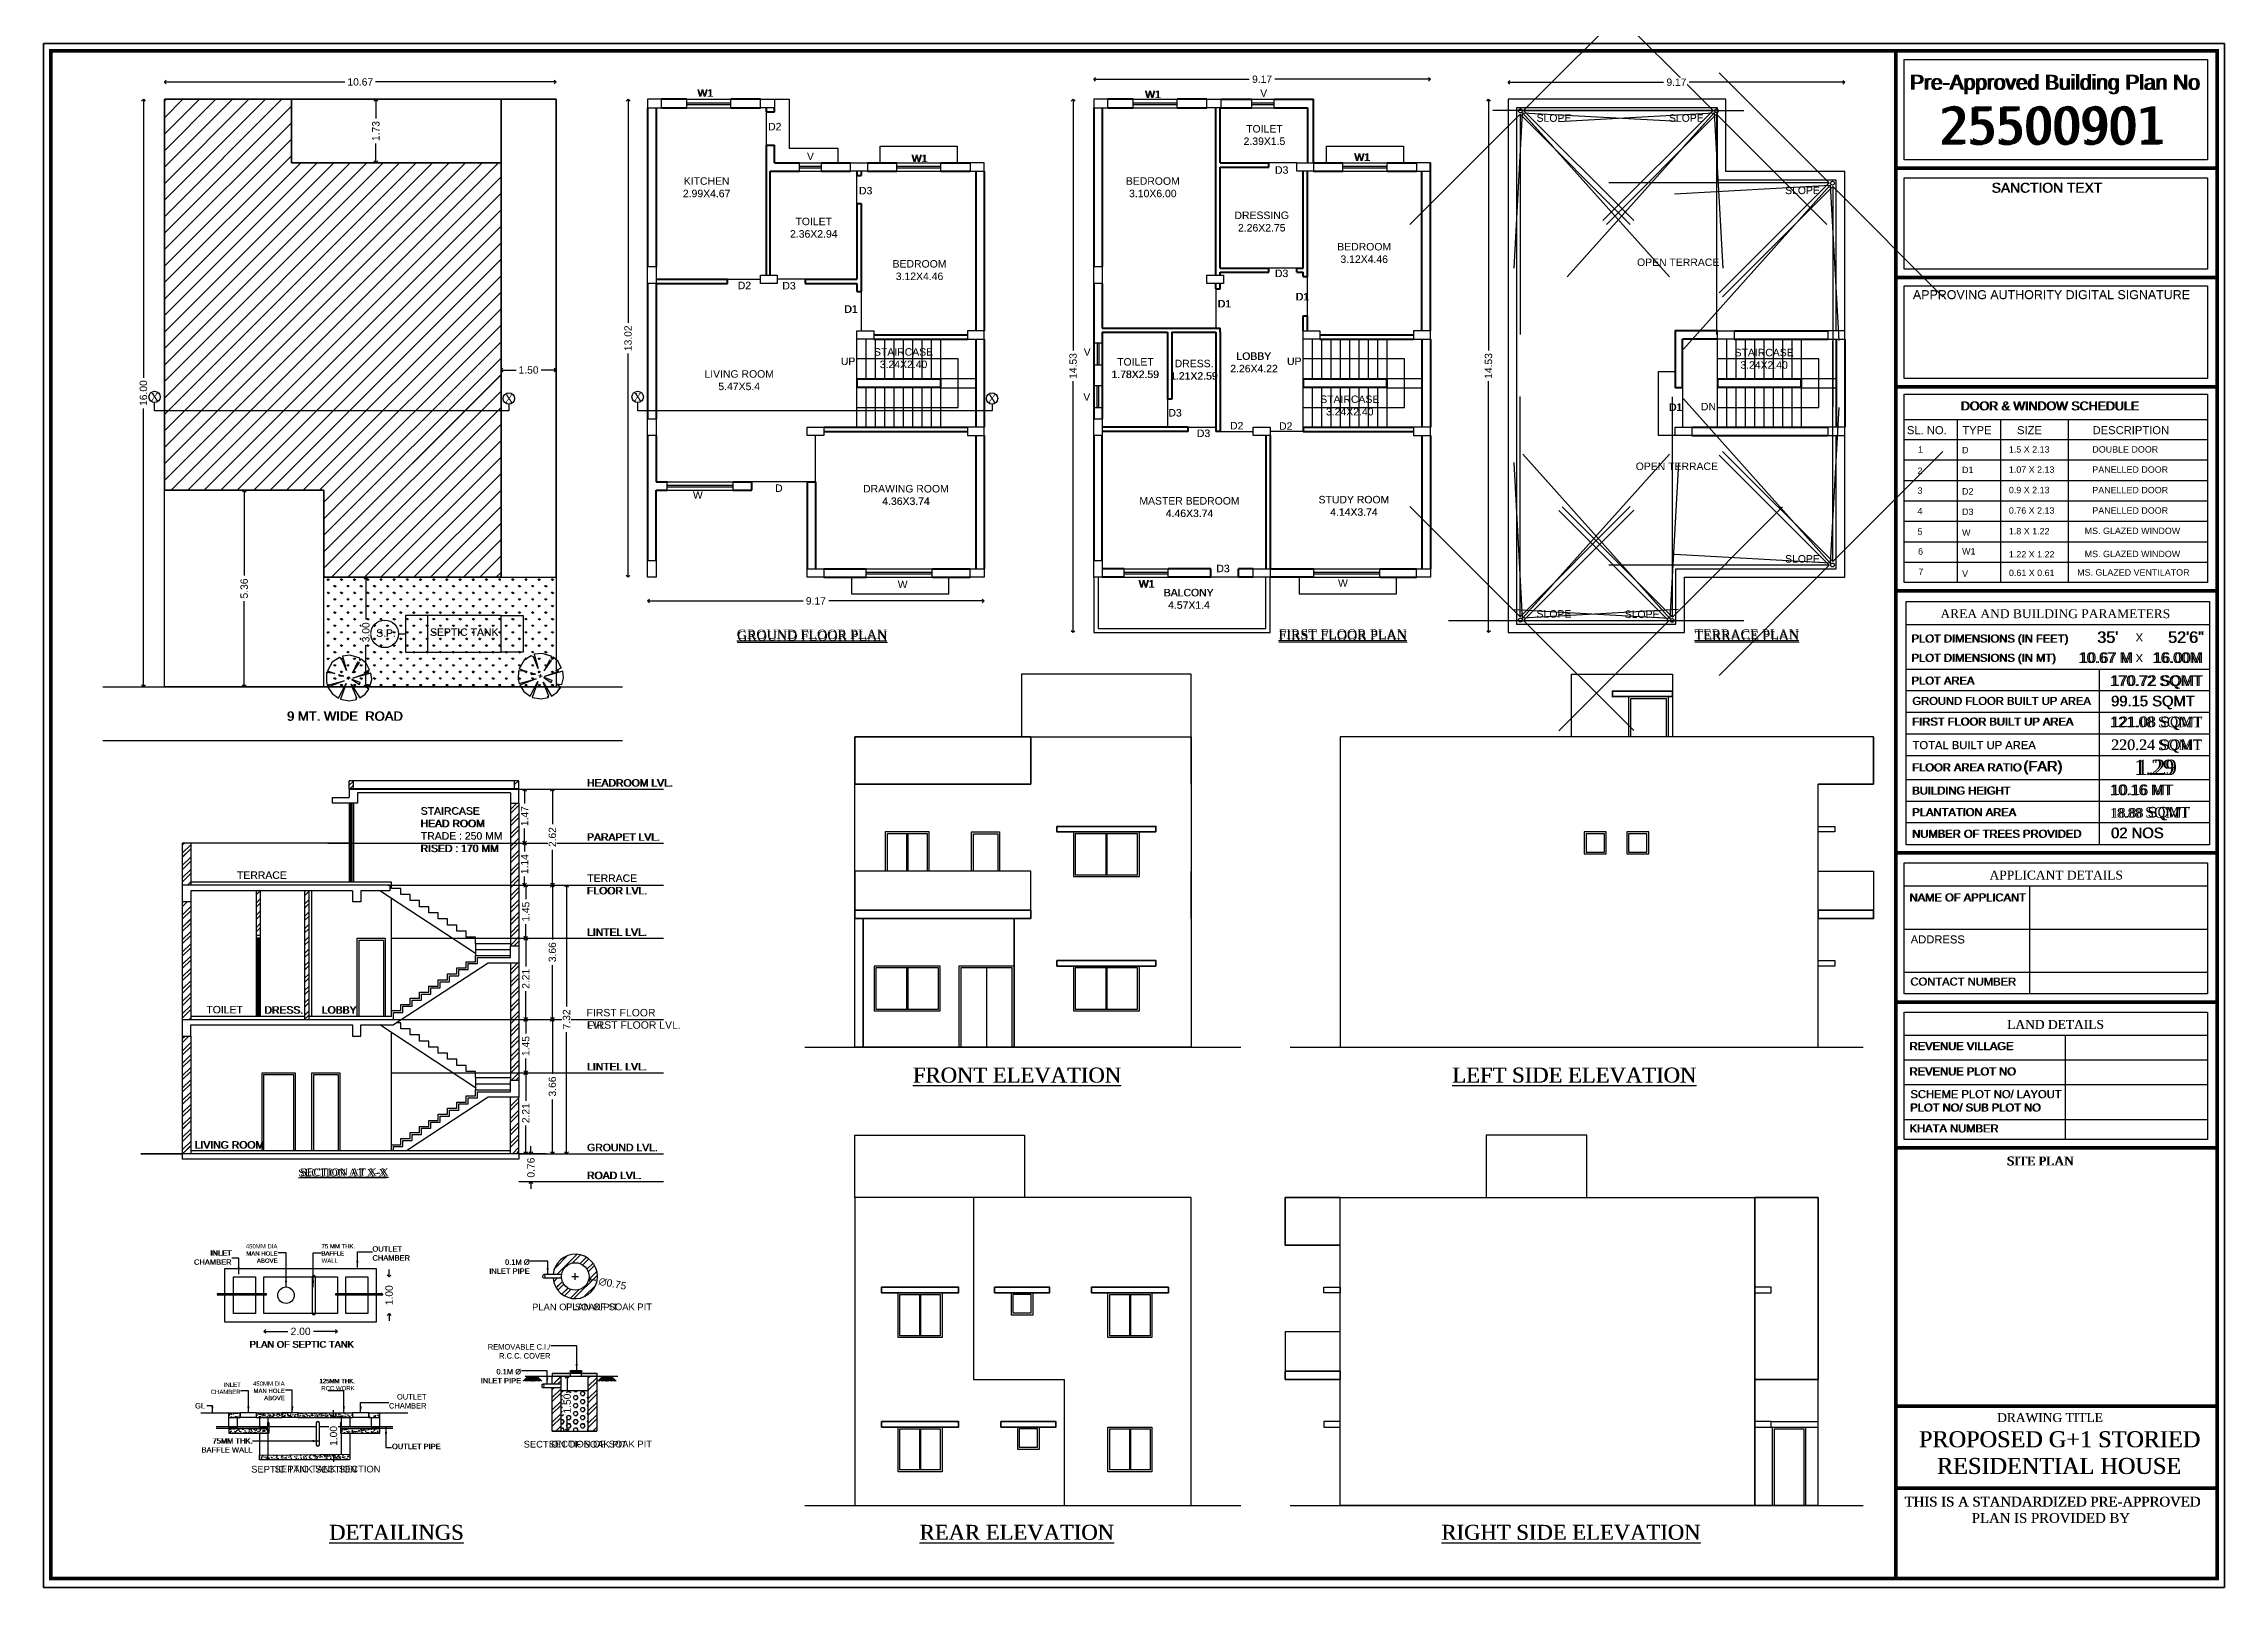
# Model space of a CAD drawing. Header units: metres. Extents: x -9383.9 to -9324.5, y 28762.6 to 28804.7.
import ezdxf

# ---------------------------------------------------------------- set-up
doc = ezdxf.new("R2010")
doc.units = ezdxf.units.M
doc.header["$PDMODE"] = 34
doc.header["$PDSIZE"] = -15
doc.linetypes.add('CONTINULUS', pattern=[0])
doc.linetypes.add('DASHED', pattern=[0])
for name, color, linetype, plot in [('BLK_1_LVL_0_BLDG_FOOT_PRINT', 1, 'Continuous', False), ('BLK_1_LVL_0_FRONT_SETBACK', 2, 'Continuous', False), ('BLK_1_LVL_0_REAR_SETBACK', 11, 'Continuous', False), ('BLK_1_LVL_0_SIDE_SETBACK2', 102, 'Continuous', False), ('PLOT_BOUNDARY', 70, 'Continuous', False)]:
    doc.layers.add(name, color=color, linetype=linetype, plot=plot)
for name, color, linetype, lineweight in [('BUA TOTAL', 3, 'Continuous', 30), ('Chajja', 23, 'DASHED', 9), ('column', 1, 'Continuous', 25), ('dim', 7, 'Continuous', 0), ('Dim.', 7, 'Continuous', 13), ('door', 162, 'Continuous', 15), ('dw text', 94, 'Continuous', 9), ('ELE', 7, 'Continuous', 35), ('ELE-2', 252, 'Continuous', 18), ('ELE-3', 250, 'Continuous', 18), ('elevation', 5, 'Continuous', 13), ('FORMAT LINE', 7, 'Continuous', 25), ('HATCH', 8, 'Continuous', 0), ('IC', 31, 'Continuous', 0), ('LANDSCAPE', 66, 'Continuous', 13), ('layer', 66, 'Continuous', 15), ('Layer2', 48, 'Continuous', 15), ('LS-Tree', 96, 'Continuous', 9), ('PLAN', 7, 'Continuous', 40), ('R.C.C', 1, 'Continuous', 35), ('rm text', 7, 'Continuous', 18), ('RM TXT', 7, 'Continuous', 20), ('SEC DIM', 2, 'Continuous', 15), ('SEC LINE', 3, 'Continuous', 20), ('SEC WALL', 255, 'Continuous', 30), ('sec-slab', 1, 'Continuous', 40), ('STAIRS', 35, 'Continuous', 13), ('TEXT', 7, 'Continuous', 20), ('TEXT-D-W', 3, 'Continuous', 20), ('waal', 7, 'Continuous', 30), ('WALL.', 3, 'Continuous', 30), ('win', 5, 'Continuous', 13)]:
    doc.layers.add(name, color=color, linetype=linetype, lineweight=lineweight)
doc.layers.add('FINISH LINE', color=230, linetype='Continuous')
doc.layers.add('SITE_PLAN', color=7, linetype='Continuous')
doc.styles.add('Arial', font='arial.ttf', dxfattribs={"height": 0.2})
doc.styles.add('MtXpl_Tahoma', font='tahoma.ttf')
doc.styles.add('MtXpl_Times_New_Roma', font='times.ttf')
doc.styles.get("Standard").update_dxf_attribs({"font": 'arial.ttf', "height": 0.25})
doc.styles.add('STYLE1', font='arial.ttf', dxfattribs={"height": 0.3})
doc.styles.add('style2', font='arial.ttf', dxfattribs={"height": 0.3})
doc.dimstyles.new('Copy of Standard', dxfattribs={"dimtxt": 9, "dimasz": 2, "dimexe": 0.125, "dimexo": 0.125, "dimgap": 0, "dimtad": 0, "dimtoh": 1, "dimdec": 0, "dimlfac": -1, "dimzin": 0, "dimdsep": 46, "dimlunit": 4, "dimtxsty": 'Arial', "dimblk": 'OBLIQUE', "dimcen": 10, "dimse1": 1, "dimse2": 1, "dimclrd": 54, "dimclre": 252, "dimclrt": 256, "dimadec": 8, "dimazin": 0, "dimtfac": 1, "dimtdec": 0, "dimtofl": 0, "dimtmove": 1, "dimatfit": 3, "dimldrblk": 'OPEN90', "dimfxl": 0.125, "dimtolj": 1, "dimtzin": 0, "dimlwd": 0, "dimlwe": -1, "dimarcsym": 0})
doc.dimstyles.new('INT DIM', dxfattribs={"dimtxt": 0.3, "dimasz": 0.1, "dimexe": 0.18, "dimexo": 0.0625, "dimgap": 0.09, "dimtad": 0, "dimzin": 0, "dimdsep": 46, "dimtxsty": 'style2', "dimblk": 'OPEN90', "dimcen": 0.09, "dimse1": 1, "dimse2": 1, "dimclrd": 250, "dimclrt": 256, "dimadec": 0, "dimazin": 0, "dimtfac": 1, "dimtofl": 0, "dimtmove": 0, "dimatfit": 3, "dimfxl": 0.18, "dimtolj": 1, "dimtzin": 0, "dimlwd": -1, "dimarcsym": 0})
doc.dimstyles.get("Standard").update_dxf_attribs({"dimtxt": 0.9, "dimasz": 0.18, "dimexe": 0.18, "dimexo": 0.0625, "dimgap": 0.09, "dimtad": 0, "dimtih": 1, "dimtoh": 1, "dimdec": 4, "dimzin": 0, "dimdsep": 46, "dimtxsty": 'STYLE1', "dimcen": 0.09, "dimadec": 0, "dimazin": 0, "dimtfac": 1, "dimtdec": 4, "dimtofl": 0, "dimtmove": 0, "dimatfit": 3, "dimfxl": 1, "dimtolj": 1, "dimtzin": 0, "dimarcsym": 0})
pattern_1 = [(45, (109.57991, -3.1272), (-0.1683798023, 0.1683798023), []), (45, (109.69217, -3.1272), (-0.1683798023, 0.1683798023), [])]
pattern_2 = [(50, (207.39442, 8.39166), (0.182184669, -0.01593908554), [0.01905, -0.20955]), (355, (207.39442, 8.39166), (-0.0352434214, 0.1910568452), [0.01524, -0.1676405842]), (100.4514447, (207.4096, 8.39033), (0.1469412471, 0.1751177519), [0.0161900088, -0.1780902446]), (46.1842, (207.39442, 8.44246), (0.2710790409, -0.042042328), [0.028575, -0.314325]), (96.6355576, (207.41701, 8.43896), (0.237404134, 0.2474261246), [0.0242850231, -0.2671356082]), (351.1841512, (207.39442, 8.44246), (0.237404134, 0.2474261246), [0.022859967, -0.251459732]), (21, (207.41982, 8.42976), (0.1516143913, -0.1022651982), [0.01905, -0.20955]), (326, (207.41982, 8.42976), (0.0618020283, 0.1841879661), [0.01524, -0.16764]), (71.451445, (207.43246, 8.42124), (0.2134164193, 0.0819227689), [0.0161900088, -0.1780899376]), (37.5, (207.394424, 8.39166), (0.00308860325, 0.08455503887), [0, -0.165608, 0, -0.17018, 0, -0.168275]), (7.5, (207.39442, 8.39166), (0.0668196625, 0.10018057482), [0, -0.097028, 0, -0.161798, 0, -0.064135]), (327.5, (207.33778, 8.39166), (0.13559059517, -0.005728744), [0, -0.0635, 0, -0.19812, 0, -0.26289]), (317.5, (207.31238, 8.39166), (0.1481291814, 0.02542649103), [0, -0.08255, 0, -0.131572, 0, -0.18669])]
pattern_3 = [(45, (184.3431, 14.4027), (-0.1683798023, 0.1683798023), []), (45, (184.45535, 14.4027), (-0.1683798023, 0.1683798023), [])]

msp = doc.modelspace()

# ---------------------------------------------------------------- texts
at = {"layer": 'dw text', "linetype": 'CONTINULUS', "ltscale": 0.05, "style": 'Arial'}
for s, height, p in [('SL. NO. ', 0.2183, (-9333.131, 28794.023)), ('TYPE ', 0.2183, (-9331.622, 28794.023)), ('SIZE ', 0.2183, (-9330.13, 28794.023)), (' DESCRIPTION  ', 0.21827, (-9328.158, 28794.023))]:
    msp.add_text(s, height=height, dxfattribs=at).set_placement(p)
at = {"layer": 'dw text', "linetype": 'CONTINULUS', "ltscale": 0.05, "attachment_point": 1, "style": 'Arial'}
for s, width, gutter_width, insert, char_height in [('Pre-Approved Building Plan No', 16.3543, 2.041, (-9333.021, 28803.812), 0.40828), ('{\\fTahoma|b0|i0|c0|p34;25500901}', 40.88575, 5.103, (-9332.186, 28802.95), 1.0207), ('SANCTION TEXT', 10.79384, 1.347, (-9330.812, 28800.872), 0.26946), ('APPROVING AUTHORITY DIGITAL SIGNATURE', 9.71445, 1.213, (-9332.967, 28797.947), 0.24252), ('{\\fTimes New Roman|b0|i0|c0|p18;AREA AND BUILDING PARAMETERS}', 6.83024, 1.5, (-9332.216, 28789.254), 0.24252), ("35'", 1.428, 1, (-9327.935, 28788.652), 0.3143), ('52\'6"', 1.428, 1, (-9326.005, 28788.652), 0.3143), ('10.67 M', 1.428, 1, (-9328.421, 28788.079), 0.2881), ('16.00M', 1.428, 1, (-9326.402, 28788.079), 0.2881), ('170.72 SQMT', 2.83811, 1, (-9327.561, 28787.456), 0.28811), ('99.15 SQMT', 2.83811, 1, (-9327.561, 28786.901), 0.2881), ('121{\\fTimes New Roman|b0|i0|c0|p18;.08 }SQMT', 2.83811, 1, (-9327.561, 28786.332), 0.28811), ('{\\fTimes New Roman|b0|i0|c0|p18;220.24} SQMT', 2.83811, 1, (-9327.561, 28785.709), 0.28811), ('{\\fTimes New Roman|b0|i0|c0|p18;1.29}', 2.83811, 1, (-9326.873, 28785.158), 0.41488), ('10.16 MT', 2.83811, 1, (-9327.561, 28784.479), 0.2881), ('{\\fTimes New Roman|b0|i0|c0|p18;\\H0.89286x;18.88} SQMT', 2.83811, 1, (-9327.561, 28783.871), 0.28811), ('02 NOS', 2.83811, 1, (-9327.561, 28783.308), 0.2881), ('{\\fTimes New Roman|b0|i0|c0|p18;APPLICANT DETAILS}', 4.36638, 1.5, (-9330.878, 28782.134), 0.24252), ('{\\fTimes New Roman|b0|i0|c0|p18;LAND DETAILS}', 4.36638, 1.5, (-9330.395, 28778.066), 0.24252), ('{\\fTimes New Roman|b0|i0|c0|p18;SITE PLAN}', 4.36638, 1.5, (-9330.395, 28774.347), 0.24252), ('\\pi0.71196;{\\fTimes New Roman|b0|i0|c0|p18;PROPOSED G+1 STORIED \\P\\pi1.20309;RESIDENTIAL HOUSE}', 8.87925, 1.5, (-9333.506, 28766.865), 0.43653), ('{\\fTimes New Roman|b0|i0|c0|p18;DRAWING TITLE}', 4.36638, 1.5, (-9330.669, 28767.358), 0.24252), ('\\pi0.15267;{\\fTimes New Roman|b0|i0|c0|p18;THIS IS A STANDARDIZED PRE-APPROVED \\P\\pi1.97813;PLAN IS PROVIDED BY}', 8.15686, 1.5, (-9333.339, 28765.08), 0.26677)]:
    msp.add_mtext_dynamic_manual_height_columns(s, width=width, gutter_width=gutter_width, heights=[0], dxfattribs=dict(at, insert=insert, char_height=char_height))
for s, insert, char_height, width in [('DOOR & WINDOW SCHEDULE', (-9331.648, 28794.916), 0.24252, 9.71445), ('PLOT DIMENSIONS (IN FEET)', (-9332.991, 28788.567), 0.21827, 4.57276), ('X', (-9326.901, 28788.595), 0.218, 3.92974), ('PLOT DIMENSIONS (IN MT)', (-9332.991, 28788.042), 0.21827, 3.92974), ('X', (-9326.901, 28788.033), 0.218, 3.92974), ('PLOT AREA', (-9332.991, 28787.421), 0.2183, 3.92974), ('GROUND FLOOR BUILT UP AREA', (-9332.972, 28786.867), 0.21827, 5.69734), ('FIRST FLOOR BUILT UP AREA', (-9332.972, 28786.305), 0.21827, 4.95308), ('TOTAL BUILT UP AREA', (-9332.972, 28785.665), 0.21827, 3.92974), ('FLOOR AREA RATIO ', (-9332.972, 28785.057), 0.21827, 3.92974), ('(FAR)', (-9329.941, 28785.124), 0.2837, 5.10866), ('BUILDING HEIGHT', (-9332.972, 28784.426), 0.21827, 3.92974), ('PLANTATION AREA', (-9332.972, 28783.838), 0.21827, 3.92974), ('NUMBER OF TREES PROVIDED', (-9332.972, 28783.25), 0.21827, 5.16791), ('NAME OF APPLICANT', (-9333.045, 28781.515), 0.21827, 3.92974), ('ADDRESS', (-9333.027, 28780.372), 0.2183, 5.69734), ('CONTACT NUMBER', (-9333.027, 28779.223), 0.21827, 4.95308), ('REVENUE VILLAGE', (-9333.045, 28777.466), 0.21827, 4.95308), ('\\pi0.32674;{\\fTimes New Roman|b0|i0|c0|p18;\\LFRONT ELEVATION}', (-9360.525, 28776.77), 0.40828, 6.17746), ('\\pi0.11254;{\\fTimes New Roman|b0|i0|c0|p18;\\LLEFT SIDE ELEVATION}', (-9345.618, 28776.77), 0.40828, 6.70073), ('REVENUE PLOT NO', (-9333.045, 28776.776), 0.21827, 3.12071), ('SCHEME PLOT NO/ LAYOUT PLOT NO/ SUB PLOT NO', (-9333.027, 28776.158), 0.21827, 4.42313), ('KHATA NUMBER', (-9333.045, 28775.222), 0.21827, 3.12071), ('\\pi1.31859;{\\fTimes New Roman|b0|i0|c0|p18;\\LDETAILINGS}', (-9377.418, 28764.315), 0.40828, 6.17746), ('\\pi0.51131;{\\fTimes New Roman|b0|i0|c0|p18;\\LREAR ELEVATION}', (-9360.525, 28764.315), 0.40828, 6.17746), ('\\pi0.2039;{\\fTimes New Roman|b0|i0|c0|p18;\\LRIGHT SIDE ELEVATION}', (-9346.006, 28764.315), 0.40828, 7.28702)]:
    msp.add_mtext(s, dxfattribs=dict(at, insert=insert, char_height=char_height, width=width))
at = {"layer": 'IC', "insert": (-9372.423, 28788.631), "char_height": 0.2032, "attachment_point": 5, "style": 'Arial'}
msp.add_mtext_dynamic_manual_height_columns('SEPTIC TANK', width=2.48059, gutter_width=1, heights=[0], dxfattribs=at)
at = {"layer": 'rm text', "ltscale": 0.9, "style": 'STYLE1'}
for s, insert, char_height, width, attachment_point in [('{\\H1.27x;SLOPE}   ', (-9343.218, 28802.738), 0.16, 2.52853, 1), ('{\\H1.27x;SLOPE}   ', (-9339.612, 28802.738), 0.16, 2.52853, 1), ('{\\H1.27x;SLOPE}   ', (-9336.448, 28800.768), 0.16, 2.52853, 1), ('{\\H1.27x;SLOPE}   ', (-9336.448, 28790.731), 0.16, 2.52853, 1), ('{\\H1.27x;SLOPE}   ', (-9343.218, 28789.23), 0.16, 2.52853, 1), ('{\\H1.27x;SLOPE}   ', (-9340.816, 28789.221), 0.16, 2.52853, 1), ('HEADROOM LVL.', (-9369.07, 28784.42), 0.2032, 2.42852, 7), ('STAIRCASE\\PHEAD ROOM\\PTRADE : 250 MM\\PRISED : 170 MM', (-9373.604, 28782.635), 0.2032, 2.57679, 7), ('PARAPET LVL.', (-9369.07, 28782.947), 0.2032, 2.42852, 7), ('TERRACE', (-9378.613, 28781.908), 0.2032, 1.52288, 7), ('TERRACE  FLOOR LVL.', (-9369.07, 28781.484), 0.2032, 2.42852, 7), ('LINTEL LVL.', (-9369.07, 28780.356), 0.2032, 2.42852, 7), ('TOILET', (-9379.447, 28778.243), 0.2032, 1.52288, 7), ('DRESS.', (-9377.857, 28778.235), 0.2032, 1.52288, 7), ('LOBBY', (-9376.295, 28778.235), 0.2032, 1.52288, 7), ('FIRST FLOOR LVL.', (-9369.07, 28777.826), 0.2032, 2.42852, 7), ('LINTEL LVL.', (-9369.07, 28776.695), 0.2032, 2.42852, 7), ('LIVING ROOM', (-9379.758, 28774.56), 0.2032, 1.91269, 7), ('GROUND LVL.', (-9369.07, 28774.489), 0.2032, 2.42852, 7), ('ROAD LVL.', (-9369.07, 28773.729), 0.2032, 2.42852, 7)]:
    msp.add_mtext(s, dxfattribs=dict(at, insert=insert, char_height=char_height, width=width, attachment_point=attachment_point))
at = {"layer": 'rm text', "char_height": 0.2171, "attachment_point": 5, "style": 'Arial'}
for insert in [(-9371.21, 28794.99), (-9358.051, 28794.99)]:
    msp.add_mtext('{\\fTimes New Roman|b0|i0|c0|p18;\\C1;X}', dxfattribs=dict(at, insert=insert))
at = {"layer": 'RM TXT', "char_height": 0.2032, "attachment_point": 5, "style": 'Arial'}
for s, width, insert in [('TOILET\\P2.39X1.5', 1.88613, (-9350.631, 28802.172)), ('KITCHEN\\P2.99X4.67', 1.23919, (-9365.825, 28800.748)), ('BEDROOM\\P3.10X6.00', 2.42548, (-9353.671, 28800.748)), ('DRESSING\\P2.26X2.75', 0.95296, (-9350.704, 28799.815)), ('\\pt65.2272;TOILET\\P\\ptz;2.36X2.94', 1.73424, (-9362.906, 28799.647)), ('BEDROOM\\P3.12X4.46', 1.5766, (-9347.913, 28798.959)), ('BEDROOM\\P3.12X4.46', 1.48312, (-9360.025, 28798.492)), ('OPEN TERRACE', 2.97565, (-9339.361, 28798.705)), ('UP', 0.23037, (-9361.969, 28796.008)), ('STAIRCASE\\P3.24X2.40', 1.59944, (-9360.461, 28796.093)), ('TOILET\\P1.78X2.59', 1.05437, (-9354.145, 28795.822)), ('DRESS.\\P1.21X2.59', 0.2032, (-9352.547, 28795.778)), ('LOBBY\\P2.26X4.22 ', 1.43993, (-9350.915, 28795.979)), ('UP', 0.23037, (-9349.815, 28796.008)), ('STAIRCASE\\P3.24X2.40', 1.59944, (-9337.021, 28796.076)), ('LIVING ROOM\\P5.47X5.4', 2.87265, (-9364.938, 28795.493)), ('STAIRCASE\\P3.24X2.40', 1.59944, (-9348.307, 28794.804)), ('DN', 0.23037, (-9338.537, 28794.775)), ('OPEN TERRACE', 2.38366, (-9339.398, 28793.147)), ('DRAWING ROOM\\P4.36X3.74', 3.07171, (-9360.396, 28792.367)), ('MASTER BEDROOM\\P4.46X3.74', 3.15244, (-9352.673, 28792.037)), ('STUDY ROOM\\P4.14X3.74', 3.15244, (-9348.195, 28792.07)), ('BALCONY\\P4.57X1.4', 1.93576, (-9352.688, 28789.537))]:
    msp.add_mtext_dynamic_manual_height_columns(s, width=width, gutter_width=1, heights=[0], dxfattribs=dict(at, insert=insert))
at = {"layer": 'SITE_PLAN'}
for s, height, style, p in [('Pre-Approved Building Plan No', 0.40828, 'Arial', (-9333.065, 28803.404)), ('W1', 0.2032, 'STYLE1', (-9366.059, 28803.213)), ('W1', 0.2032, 'STYLE1', (-9353.867, 28803.177)), ('V', 0.203, 'STYLE1', (-9350.745, 28803.211)), ('D2', 0.2032, 'STYLE1', (-9364.151, 28802.299)), ('SLOPE', 0.2032, 'STYLE1', (-9343.218, 28802.531)), ('SLOPE', 0.2032, 'STYLE1', (-9339.612, 28802.531)), ('25500901', 1.0207, 'MtXpl_Tahoma', (-9332.261, 28801.908)), ('2.39X1.5', 0.2032, 'Arial', (-9351.198, 28801.9)), ('TOILET', 0.2032, 'Arial', (-9351.128, 28802.24)), ('V', 0.203, 'STYLE1', (-9363.091, 28801.491)), ('W1', 0.2032, 'STYLE1', (-9360.224, 28801.433)), ('D3', 0.2032, 'STYLE1', (-9350.344, 28801.117)), ('W1', 0.2032, 'STYLE1', (-9348.168, 28801.468)), ('KITCHEN', 0.2032, 'Arial', (-9366.447, 28800.816)), ('D3', 0.2032, 'STYLE1', (-9361.676, 28800.555)), ('BEDROOM', 0.2032, 'Arial', (-9354.404, 28800.816)), ('SLOPE', 0.2032, 'STYLE1', (-9336.448, 28800.561)), ('SANCTION TEXT', 0.26946, 'Arial', (-9330.829, 28800.598)), ('2.99X4.67', 0.2032, 'Arial', (-9366.47, 28800.477)), ('3.10X6.00', 0.2032, 'Arial', (-9354.317, 28800.477)), ('2.36X2.94', 0.2032, 'Arial', (-9363.551, 28799.376)), ('TOILET', 0.2032, 'Arial', (-9363.404, 28799.716)), ('DRESSING', 0.2032, 'Arial', (-9351.448, 28799.883)), ('2.26X2.75', 0.2032, 'Arial', (-9351.35, 28799.543)), ('BEDROOM', 0.2032, 'Arial', (-9348.646, 28799.028)), ('BEDROOM', 0.2032, 'Arial', (-9360.758, 28798.561)), ('3.12X4.46', 0.2032, 'Arial', (-9360.672, 28798.221)), ('D3', 0.2032, 'STYLE1', (-9350.347, 28798.302)), ('3.12X4.46', 0.2032, 'Arial', (-9348.56, 28798.688)), ('D2', 0.2032, 'STYLE1', (-9364.977, 28797.972)), ('D3', 0.2032, 'STYLE1', (-9363.763, 28797.965)), ('D1', 0.2032, 'STYLE1', (-9349.767, 28797.667)), ('APPROVING AUTHORITY DIGITAL SIGNATURE', 0.24252, 'Arial', (-9332.967, 28797.7)), ('D1', 0.2032, 'STYLE1', (-9362.065, 28797.328)), ('D1', 0.2032, 'STYLE1', (-9351.893, 28797.474)), ('UP', 0.2032, 'Arial', (-9362.171, 28795.908)), ('STAIRCASE', 0.2032, 'Arial', (-9361.264, 28796.161)), ('3.24X2.40', 0.2032, 'Arial', (-9361.107, 28795.822)), ('V', 0.203, 'STYLE1', (-9355.553, 28796.16)), ('TOILET', 0.2032, 'Arial', (-9354.642, 28795.89)), ('DRESS.', 0.2032, 'Arial', (-9353.074, 28795.846)), ('LOBBY', 0.2032, 'Arial', (-9351.398, 28796.047)), ('UP', 0.2032, 'Arial', (-9350.017, 28795.908)), ('STAIRCASE', 0.2032, 'Arial', (-9337.824, 28796.145)), ('3.24X2.40', 0.2032, 'Arial', (-9337.667, 28795.805)), ('LIVING ROOM', 0.2032, 'Arial', (-9365.884, 28795.561)), ('5.47X5.4', 0.2032, 'Arial', (-9365.505, 28795.222)), ('1.78X2.59', 0.2032, 'Arial', (-9354.801, 28795.551)), ('1.21X2.59', 0.2032, 'Arial', (-9353.203, 28795.506)), ('2.26X4.22', 0.2032, 'Arial', (-9351.559, 28795.707)), ('X', 0.217, 'MtXpl_Times_New_Roma', (-9371.325, 28794.882)), ('X', 0.217, 'MtXpl_Times_New_Roma', (-9367.818, 28794.926)), ('X', 0.217, 'MtXpl_Times_New_Roma', (-9358.166, 28794.882)), ('V', 0.203, 'STYLE1', (-9355.563, 28794.934)), ('STAIRCASE', 0.2032, 'Arial', (-9349.11, 28794.873)), ('D1', 0.2032, 'STYLE1', (-9339.605, 28794.657)), ('DN', 0.2032, 'Arial', (-9338.741, 28794.673)), ('DOOR & WINDOW SCHEDULE', 0.24252, 'Arial', (-9331.675, 28794.67)), ('D3', 0.2032, 'STYLE1', (-9353.248, 28794.504)), ('D3', 0.2032, 'STYLE1', (-9352.472, 28793.946)), ('D2', 0.2032, 'STYLE1', (-9351.569, 28794.151)), ('D2', 0.2032, 'STYLE1', (-9350.234, 28794.143)), ('3.24X2.40', 0.2032, 'Arial', (-9348.953, 28794.533)), ('W', 0.203, 'STYLE1', (-9366.198, 28792.267)), ('D', 0.203, 'STYLE1', (-9363.961, 28792.45)), ('DRAWING ROOM', 0.2032, 'Arial', (-9361.563, 28792.435)), ('4.36X3.74', 0.2032, 'Arial', (-9361.038, 28792.096)), ('MASTER BEDROOM', 0.2032, 'Arial', (-9354.037, 28792.105)), ('4.46X3.74', 0.2032, 'Arial', (-9353.315, 28791.765)), ('STUDY ROOM', 0.2032, 'Arial', (-9349.153, 28792.138)), ('4.14X3.74', 0.2032, 'Arial', (-9348.837, 28791.799)), ('SLOPE', 0.2032, 'STYLE1', (-9336.448, 28790.524)), ('W', 0.203, 'STYLE1', (-9360.619, 28789.829)), ('W1', 0.2032, 'STYLE1', (-9354.04, 28789.845)), ('D3', 0.2032, 'STYLE1', (-9351.942, 28790.263)), ('W', 0.203, 'STYLE1', (-9348.626, 28789.868)), ('BALCONY', 0.2032, 'Arial', (-9353.376, 28789.605)), ('4.57X1.4', 0.2032, 'Arial', (-9353.251, 28789.266)), ('SLOPE', 0.2032, 'STYLE1', (-9343.218, 28789.023)), ('SLOPE', 0.2032, 'STYLE1', (-9340.816, 28789.014)), ('AREA AND BUILDING PARAMETERS', 0.24252, 'MtXpl_Times_New_Roma', (-9332.218, 28789.012)), ('SEPTIC TANK', 0.2032, 'Arial', (-9373.36, 28788.529)), ('%%UGROUND FLOOR PLAN', 0.254, 'MtXpl_Times_New_Roma', (-9365.004, 28788.446)), ('%%UFIRST FLOOR PLAN', 0.254, 'MtXpl_Times_New_Roma', (-9350.249, 28788.454)), ('%%UTERRACE PLAN', 0.254, 'MtXpl_Times_New_Roma', (-9338.92, 28788.452)), ('PLOT DIMENSIONS (IN FEET)', 0.21827, 'Arial', (-9333.014, 28788.345)), ("35'", 0.3143, 'Arial', (-9327.953, 28788.337)), ('X', 0.218, 'Arial', (-9326.903, 28788.377)), ('52\'6"', 0.3143, 'Arial', (-9326.023, 28788.337)), ('PLOT DIMENSIONS (IN MT)', 0.21827, 'Arial', (-9333.014, 28787.819)), ('10.67 M', 0.2881, 'Arial', (-9328.464, 28787.79)), ('X', 0.218, 'Arial', (-9326.903, 28787.815)), ('16.00M', 0.2881, 'Arial', (-9326.446, 28787.79)), ('PLOT AREA', 0.2183, 'Arial', (-9333.014, 28787.199)), ('170.72 SQMT', 0.28811, 'Arial', (-9327.605, 28787.163)), ('GROUND FLOOR BUILT UP AREA', 0.21827, 'Arial', (-9332.989, 28786.645)), ('99.15 SQMT', 0.2881, 'Arial', (-9327.577, 28786.608)), ('FIRST FLOOR BUILT UP AREA', 0.21827, 'Arial', (-9332.997, 28786.083)), ('121', 0.2881, 'Arial', (-9327.605, 28786.039)), ('.08 ', 0.2881, 'MtXpl_Times_New_Roma', (-9326.933, 28786.039)), ('SQMT', 0.2881, 'MtXpl_Times_New_Roma', (-9326.295, 28786.039)), ('TOTAL BUILT UP AREA', 0.21827, 'Arial', (-9332.98, 28785.442)), ('220.24', 0.2881, 'MtXpl_Times_New_Roma', (-9327.57, 28785.416)), (' SQMT', 0.2881, 'MtXpl_Times_New_Roma', (-9326.4, 28785.416)), ('FLOOR AREA RATIO', 0.21827, 'Arial', (-9332.997, 28784.835)), ('(FAR)', 0.2837, 'Arial', (-9329.965, 28784.836)), ('1.29', 0.4149, 'MtXpl_Times_New_Roma', (-9326.945, 28784.743)), ('HEADROOM LVL.', 0.2032, 'STYLE1', (-9369.092, 28784.423)), ('BUILDING HEIGHT', 0.21827, 'Arial', (-9332.995, 28784.204)), ('10.16 MT', 0.2881, 'Arial', (-9327.605, 28784.19)), ('STAIRCASE', 0.2032, 'STYLE1', (-9373.617, 28783.663)), ('HEAD ROOM', 0.2032, 'STYLE1', (-9373.627, 28783.32)), ('PLANTATION AREA', 0.21827, 'Arial', (-9332.996, 28783.615)), ('18.88', 0.2572, 'MtXpl_Times_New_Roma', (-9327.605, 28783.578)), (' SQMT', 0.2881, 'MtXpl_Times_New_Roma', (-9326.751, 28783.578)), ('TRADE : 250 MM', 0.2032, 'STYLE1', (-9373.611, 28782.981)), ('PARAPET LVL.', 0.2032, 'STYLE1', (-9369.092, 28782.947)), ('NUMBER OF TREES PROVIDED', 0.21827, 'Arial', (-9332.996, 28783.027)), ('02 NOS', 0.2881, 'Arial', (-9327.577, 28783.015)), ('RISED : 170 MM', 0.2032, 'STYLE1', (-9373.626, 28782.639)), ('TERRACE', 0.2032, 'STYLE1', (-9378.619, 28781.912)), ('TERRACE', 0.2032, 'STYLE1', (-9369.076, 28781.83)), ('FLOOR LVL.', 0.2032, 'STYLE1', (-9369.093, 28781.487)), ('APPLICANT DETAILS', 0.24252, 'MtXpl_Times_New_Roma', (-9330.881, 28781.891)), ('NAME OF APPLICANT', 0.21827, 'Arial', (-9333.068, 28781.293)), ('LINTEL LVL.', 0.2032, 'STYLE1', (-9369.091, 28780.356)), ('ADDRESS', 0.2183, 'Arial', (-9333.027, 28780.15)), ('CONTACT NUMBER', 0.21827, 'Arial', (-9333.042, 28779.001)), ('TOILET', 0.2032, 'STYLE1', (-9379.453, 28778.247)), ('DRESS.', 0.2032, 'STYLE1', (-9377.879, 28778.239)), ('LOBBY', 0.2032, 'STYLE1', (-9376.316, 28778.239)), ('FIRST FLOOR', 0.2032, 'STYLE1', (-9369.093, 28778.165)), ('LVL.', 0.2032, 'STYLE1', (-9369.091, 28777.826)), ('LAND DETAILS', 0.24252, 'MtXpl_Times_New_Roma', (-9330.403, 28777.823)), ('REVENUE VILLAGE', 0.21827, 'Arial', (-9333.069, 28777.244)), ('LINTEL LVL.', 0.2032, 'STYLE1', (-9369.091, 28776.695)), ('%%UFRONT ELEVATION', 0.40828, 'MtXpl_Times_New_Roma', (-9360.208, 28776.362)), ('%%ULEFT SIDE ELEVATION', 0.40828, 'MtXpl_Times_New_Roma', (-9345.517, 28776.362)), ('REVENUE PLOT NO', 0.21827, 'Arial', (-9333.069, 28776.554)), ('SCHEME PLOT NO/ LAYOUT', 0.21827, 'Arial', (-9333.041, 28775.936)), ('PLOT NO/ SUB PLOT NO', 0.21827, 'Arial', (-9333.05, 28775.568)), ('KHATA NUMBER', 0.21827, 'Arial', (-9333.067, 28775.004)), ('LIVING ROOM', 0.2032, 'STYLE1', (-9379.778, 28774.564)), ('GROUND LVL.', 0.2032, 'STYLE1', (-9369.085, 28774.492)), ('%%USECTION AT X-X', 0.2032, 'MtXpl_Times_New_Roma', (-9376.89, 28773.822)), ('SITE PLAN', 0.2425, 'MtXpl_Times_New_Roma', (-9330.418, 28774.104)), ('ROAD LVL.', 0.2032, 'STYLE1', (-9369.092, 28773.732)), ('PROPOSED G+1 STORIED', 0.43653, 'MtXpl_Times_New_Roma', (-9332.805, 28766.428)), ('DRAWING TITLE', 0.24252, 'MtXpl_Times_New_Roma', (-9330.675, 28767.115)), ('RESIDENTIAL HOUSE', 0.43653, 'MtXpl_Times_New_Roma', (-9332.314, 28765.701)), ('THIS IS A STANDARDIZED PRE-APPROVED', 0.26677, 'MtXpl_Times_New_Roma', (-9333.198, 28764.813)), ('PLAN IS PROVIDED BY', 0.26677, 'MtXpl_Times_New_Roma', (-9331.367, 28764.369)), ('%%UDETAILINGS', 0.40828, 'MtXpl_Times_New_Roma', (-9376.11, 28763.907)), ('%%UREAR ELEVATION', 0.40828, 'MtXpl_Times_New_Roma', (-9360.024, 28763.907)), ('%%URIGHT SIDE ELEVATION', 0.40828, 'MtXpl_Times_New_Roma', (-9345.812, 28763.907))]:
    msp.add_text(s, height=height, dxfattribs=dict(at, style=style)).set_placement(p)
at = {"layer": 'SITE_PLAN', "style": 'Arial'}
for p in [(-9340.481, 28798.604), (-9340.517, 28793.046)]:
    msp.add_text('OPEN TERRACE', height=0.2032, rotation=360, dxfattribs=at).set_placement(p)
at = {"layer": 'SITE_PLAN', "ltscale": 0.05, "style": 'Arial'}
for s, height, p in [('SL. NO. ', 0.2183, (-9333.131, 28794.023)), ('TYPE ', 0.2183, (-9331.622, 28794.023)), ('SIZE ', 0.2183, (-9330.13, 28794.023)), (' DESCRIPTION  ', 0.21827, (-9328.158, 28794.023))]:
    msp.add_text(s, height=height, dxfattribs=at).set_placement(p)
at = {"layer": 'SITE_PLAN'}
for s, height, p in [('1', 0.174, (-9332.826, 28793.521)), ('D ', 0.1737, (-9331.628, 28793.504)), ('1.5 X 2.13', 0.1737, (-9330.353, 28793.522)), ('DOUBLE DOOR       ', 0.1737, (-9328.08, 28793.522)), ('2', 0.174, (-9332.842, 28792.94)), ('D1', 0.1737, (-9331.628, 28792.962)), ('1.07 X 2.13', 0.1737, (-9330.353, 28792.972)), ('PANELLED DOOR       ', 0.1737, (-9328.08, 28792.972)), ('3', 0.174, (-9332.842, 28792.398)), ('D2', 0.1737, (-9331.628, 28792.379)), ('0.9 X 2.13', 0.1737, (-9330.353, 28792.415)), ('PANELLED DOOR       ', 0.1737, (-9328.08, 28792.414)), ('4', 0.174, (-9332.842, 28791.841)), ('D3', 0.1737, (-9331.628, 28791.822)), ('0.76 X 2.13', 0.1737, (-9330.353, 28791.858)), ('PANELLED DOOR       ', 0.1737, (-9328.08, 28791.857)), ('5', 0.174, (-9332.842, 28791.284)), ('W', 0.174, (-9331.628, 28791.256)), ('1.8 X 1.22', 0.1737, (-9330.353, 28791.294)), ('MS. GLAZED WINDOW', 0.1737, (-9328.288, 28791.303)), ('6', 0.174, (-9332.826, 28790.744)), ('W1', 0.1737, (-9331.628, 28790.745)), ('1.22 X 1.22', 0.1737, (-9330.353, 28790.664)), ('MS. GLAZED WINDOW', 0.1737, (-9328.288, 28790.673)), ('7', 0.174, (-9332.818, 28790.188)), ('V', 0.174, (-9331.628, 28790.137)), ('0.61 X 0.61', 0.1737, (-9330.351, 28790.158)), ('MS. GLAZED VENTILATOR', 0.1737, (-9328.493, 28790.171)), ('9 MT. WIDE  ROAD', 0.254, (-9377.243, 28786.217)), ('INLET', 0.1463, (-9379.348, 28771.644)), ('450MM DIA', 0.117, (-9378.377, 28771.844)), ('MAN HOLE', 0.117, (-9378.359, 28771.646)), ('75 MM THK.', 0.117, (-9376.317, 28771.844)), ('BAFFLE', 0.117, (-9376.322, 28771.649)), ('OUTLET', 0.1463, (-9374.931, 28771.756)), ('CHAMBER', 0.1463, (-9374.931, 28771.51)), ('CHAMBER', 0.1463, (-9379.792, 28771.398)), ('ABOVE', 0.117, (-9378.068, 28771.449)), ('WALL', 0.117, (-9376.312, 28771.454)), ('INLET PIPE', 0.1463, (-9371.74, 28771.15)), ('0.1M Ø', 0.1463, (-9371.311, 28771.394)), ('PLAN OF SOAK PIT', 0.18288, (-9370.578, 28770.158)), ('REMOVABLE C.I./', 0.1463, (-9371.785, 28769.088)), ('R.C.C. COVER', 0.1463, (-9371.475, 28768.842)), ('INLET', 0.117, (-9378.976, 28768.073)), ('450MM DIA', 0.117, (-9378.181, 28768.102)), ('MAN HOLE', 0.117, (-9378.163, 28767.905)), ('125MM THK.', 0.117, (-9376.36, 28768.173)), ('RCC WORK', 0.117, (-9376.319, 28767.976)), ('INLET PIPE', 0.1463, (-9371.973, 28768.168)), ('0.1M Ø', 0.1463, (-9371.545, 28768.411)), ('GL', 0.1463, (-9379.754, 28767.484)), ('CHAMBER', 0.117, (-9379.332, 28767.876)), ('ABOVE', 0.117, (-9377.872, 28767.708)), ('CHAMBER', 0.1463, (-9374.475, 28767.482)), ('OUTLET', 0.1463, (-9374.257, 28767.728)), ('BAFFLE WALL', 0.1463, (-9379.578, 28766.284)), ('75MM THK.', 0.1463, (-9379.272, 28766.528)), ('OUTLET PIPE', 0.1463, (-9374.389, 28766.376)), ('SECTION OF SOAK PIT', 0.18288, (-9370.808, 28766.42)), ('SEPTIC TANK SECTION', 0.18288, (-9378.23, 28765.739))]:
    msp.add_text(s, height=height, dxfattribs=at).set_placement(p)
at = {"layer": 'TEXT', "char_height": 0.254, "attachment_point": 7}
for s, insert in [('{\\fTimes New Roman|b0|i0|c0|p18;\\LGROUND FLOOR PLAN}', (-9364.991, 28788.395)), ('{\\fTimes New Roman|b0|i0|c0|p18;\\LFIRST FLOOR PLAN}', (-9350.243, 28788.404)), ('{\\fTimes New Roman|b0|i0|c0|p18;\\LTERRACE PLAN}', (-9338.909, 28788.401))]:
    msp.add_mtext_dynamic_manual_height_columns(s, width=4.09623, gutter_width=654.991, heights=[37.455], dxfattribs=dict(at, insert=insert))
at = {"layer": 'TEXT', "char_height": 0.254, "attachment_point": 9}
for s, insert, width in [('9 MT. WIDE  ROAD', (-9374.107, 28786.212), 3.56175), ('{\\fTimes New Roman|b0|i0|c0|p18;\\H0.8x;\\LSECTION AT X-X\\P\\H1.25x; }', (-9374.543, 28773.416), 2.55937)]:
    msp.add_mtext(s, dxfattribs=dict(at, insert=insert, width=width))
at = {"layer": 'TEXT', "color": 7}
for s, insert, char_height, width, attachment_point in [('\\pi3.6176;INLET \\P\\pi3.16442;CHAMBER', (-9382.946, 28771.791), 0.1463, 4.17367, 1), ('450MM DIA \\PMAN HOLE ABOVE', (-9377.514, 28771.961), 0.11704, 0.88273, 3), ('0.1M Ø \\PINLET PIPE', (-9370.649, 28771.546), 0.1463, 4.17367, 3), ('{\\H1.25x;PLAN OF SOAK PIT}', (-9367.313, 28770.344), 0.1463, 4.17367, 3), ('REMOVABLE C.I./\\PR.C.C. COVER', (-9370.081, 28769.237), 0.1463, 4.17367, 3), ('INLET \\PCHAMBER', (-9378.516, 28768.19), 0.117, 3.33893, 3), ('450MM DIA \\PMAN HOLE ABOVE', (-9377.317, 28768.22), 0.11704, 1.11971, 3), ('125MM THK. \\PRCC WORK', (-9375.411, 28768.291), 0.11704, 3.33893, 3), ('0.1M Ø \\PINLET PIPE', (-9370.882, 28768.563), 0.1463, 4.17367, 3), ('GL', (-9379.489, 28767.632), 0.1463, 4.17367, 3), ('\\pt3.95018;OUTLET \\P\\ptz;CHAMBER', (-9373.455, 28767.877), 0.1463, 4.17367, 3), ('75MM THK.\\PBAFFLE WALL', (-9378.2, 28766.674), 0.1463, 4.17367, 3), ('OUTLET PIPE', (-9373.072, 28766.525), 0.1463, 4.17367, 3), ('{\\H1.25x;SECTION OF SOAK PIT}', (-9367.313, 28766.606), 0.1463, 4.17367, 3)]:
    msp.add_mtext(s, dxfattribs=dict(at, insert=insert, char_height=char_height, width=width, attachment_point=attachment_point))
at = {"layer": 'TEXT-D-W', "color": 7}
for s, height, p in [('1', 0.174, (-9332.826, 28793.521)), ('D ', 0.1737, (-9331.628, 28793.504)), ('1.5 X 2.13', 0.1737, (-9330.353, 28793.522)), ('DOUBLE DOOR       ', 0.1737, (-9328.08, 28793.522)), ('2', 0.174, (-9332.842, 28792.94)), ('D1', 0.1737, (-9331.628, 28792.962)), ('1.07 X 2.13', 0.1737, (-9330.353, 28792.972)), ('PANELLED DOOR       ', 0.1737, (-9328.08, 28792.972)), ('3', 0.174, (-9332.842, 28792.398)), ('D2', 0.1737, (-9331.628, 28792.379)), ('0.9 X 2.13', 0.1737, (-9330.353, 28792.415)), ('PANELLED DOOR       ', 0.1737, (-9328.08, 28792.414)), ('4', 0.174, (-9332.842, 28791.841)), ('D3', 0.1737, (-9331.628, 28791.822)), ('0.76 X 2.13', 0.1737, (-9330.353, 28791.858)), ('PANELLED DOOR       ', 0.1737, (-9328.08, 28791.857)), ('5', 0.174, (-9332.842, 28791.284)), ('W', 0.174, (-9331.628, 28791.256)), ('1.8 X 1.22', 0.1737, (-9330.353, 28791.294)), ('MS. GLAZED WINDOW', 0.1737, (-9328.288, 28791.303)), ('6', 0.174, (-9332.826, 28790.744)), ('W1', 0.1737, (-9331.628, 28790.745)), ('1.22 X 1.22', 0.1737, (-9330.353, 28790.664)), ('MS. GLAZED WINDOW', 0.1737, (-9328.288, 28790.673)), ('7', 0.174, (-9332.818, 28790.188)), ('V', 0.174, (-9331.628, 28790.137)), ('0.61 X 0.61', 0.1737, (-9330.351, 28790.158)), ('MS. GLAZED VENTILATOR', 0.1737, (-9328.493, 28790.171))]:
    msp.add_text(s, height=height, dxfattribs=at).set_placement(p)
at = {"layer": 'TEXT-D-W', "attachment_point": 5, "style": 'STYLE1'}
for s, width, insert, char_height in [('\\pt33.7312;W1', 1.09726, (-9365.87, 28803.315), 0.2032), ('\\pt33.7312;W1', 1.09726, (-9353.678, 28803.279), 0.2032), ('D2', 0.40258, (-9363.966, 28802.401), 0.2032), ('V', 0.28894, (-9362.997, 28801.592), 0.203), ('\\pt33.7312;W1', 0.83111, (-9360.035, 28801.535), 0.2032), ('D3', 0.63447, (-9350.158, 28801.217), 0.2032), ('\\pt33.7312;W1', 1.09726, (-9347.979, 28801.57), 0.2032), ('D3', 0.63447, (-9361.49, 28800.655), 0.2032), ('D3', 0.63447, (-9350.161, 28798.402), 0.2032), ('D2', 0.40258, (-9364.792, 28798.074), 0.2032), ('D3', 0.63447, (-9363.577, 28798.065), 0.2032), ('D1', 1.06292, (-9349.601, 28797.769), 0.2032), ('D1', 1.06292, (-9361.898, 28797.43), 0.2032), ('D1', 1.06292, (-9351.727, 28797.576), 0.2032), ('V', 0.28894, (-9355.469, 28795.036), 0.203), ('D1', 1.06292, (-9339.439, 28794.759), 0.2032), ('D3', 0.63447, (-9353.062, 28794.605), 0.2032), ('D3', 0.63447, (-9352.286, 28794.046), 0.2032), ('D2', 0.40258, (-9351.384, 28794.254), 0.2032), ('D2', 0.40258, (-9350.049, 28794.245), 0.2032), ('W', 0.2032, (-9366.063, 28792.368), 0.203), ('D', 0.45818, (-9363.855, 28792.552), 0.203), ('W', 0.56128, (-9360.485, 28789.931), 0.203), ('\\pt33.7312;W1', 1.09726, (-9353.851, 28789.947), 0.2032), ('D3', 0.63447, (-9351.756, 28790.363), 0.2032), ('W', 0.56128, (-9348.492, 28789.969), 0.203)]:
    msp.add_mtext_dynamic_manual_height_columns(s, width=width, gutter_width=1, heights=[0], dxfattribs=dict(at, insert=insert, char_height=char_height))

# ---------------------------------------------------------------- blocks, each defined once
blk = doc.blocks.new('_Oblique')
at = {"color": 0, "linetype": 'ByBlock', "lineweight": -2}
blk.add_line((-0.5, -0.5), (0.5, 0.5), dxfattribs=at)
blk = doc.blocks.new('_Open90')
at = {"layer": 'PLAN', "color": 0, "lineweight": -2}
for p, q in [((-0.5, 0.5), (0, 0)), ((0, 0), (-1, 0)), ((0, 0), (-0.5, -0.5))]:
    blk.add_line(p, q, dxfattribs=at)
blk = doc.blocks.new('P8')
at = {"layer": 'LS-Tree', "color": 8}
for p, q in [((-0.113, 0.759), (-0.365, 0.675)), ((0.222, 0.731), (-0.113, 0.759)), ((-0.487, 0.048), (-0.765, 0.017)), ((-0.765, 0.017), (-0.712, -0.272)), ((-0.657, 0.404), (-0.756, 0.085)), ((-0.756, 0.085), (-0.487, 0.048)), ((-0.454, 0.604), (-0.657, 0.404)), ((-0.374, 0.588), (-0.454, 0.604)), ((-0.129, 0.233), (-0.374, 0.588)), ((-0.365, 0.675), (-0.129, 0.233)), ((-0.175, 0.024), (-0.354, 0.034)), ((-0.354, 0.034), (-0.321, 0.001)), ((-0.321, 0.001), (-0.175, 0.024)), ((0, -0.055), (0, 0.055)), ((0.084, 0.2), (0.246, 0.591)), ((0.178, 0.588), (0.084, 0.2)), ((0.697, 0.321), (0.138, 0.022)), ((0.138, 0.022), (0.569, 0.3)), ((0.246, 0.591), (0.178, 0.588)), ((0.237, 0.659), (0.222, 0.731)), ((0.281, 0.712), (0.237, 0.659)), ((0.473, 0.611), (0.281, 0.712)), ((0.471, 0.291), (0.629, 0.418)), ((0.569, 0.3), (0.471, 0.291)), ((0.629, 0.418), (0.473, 0.611)), ((0.772, 0.111), (0.697, 0.321)), ((0.765, -0.128), (0.772, 0.111)), ((-0.712, -0.272), (-0.653, -0.396)), ((-0.653, -0.396), (-0.127, -0.121)), ((-0.127, -0.121), (-0.618, -0.448)), ((-0.618, -0.448), (-0.437, -0.631)), ((-0.437, -0.631), (-0.194, -0.74)), ((-0.194, -0.74), (-0.048, -0.201)), ((-0.048, -0.201), (-0.119, -0.762)), ((0.055, 0), (-0.055, 0)), ((0.412, -0.067), (0.117, -0.029)), ((0.117, -0.029), (0.403, -0.139)), ((0.127, -0.184), (0.508, -0.579)), ((0.417, -0.607), (0.127, -0.184)), ((0.182, -0.748), (0.414, -0.652)), ((0.389, -0.607), (0.417, -0.607)), ((0.414, -0.652), (0.389, -0.607)), ((0.403, -0.139), (0.412, -0.067)), ((0.508, -0.579), (0.662, -0.411)), ((0.569, -0.141), (0.765, -0.128)), ((0.746, -0.224), (0.569, -0.141)), ((0.662, -0.411), (0.746, -0.224)), ((-0.119, -0.762), (0.182, -0.748))]:
    blk.add_line(p, q, dxfattribs=at)
blk = doc.blocks.new('*D3')
at = {"layer": 'BUA TOTAL', "color": 250, "ltscale": 0.05, "transparency": 16777216}
for p, q in [((-9380.492, 28803.617), (-9375.676, 28803.617)), ((-9370.024, 28803.617), (-9374.84, 28803.617))]:
    blk.add_line(p, q, dxfattribs=at)
at = {"layer": 'Defpoints', "color": 0, "linetype": 'CONTINULUS', "ltscale": 0.05, "transparency": 16777216}
for p in [(-9380.592, 28803.144), (-9369.924, 28803.617), (-9369.924, 28803.144)]:
    blk.add_point(p, dxfattribs=at)
at = {"layer": 'BUA TOTAL', "color": 250, "linetype": 'CONTINULUS', "ltscale": 0.05, "transparency": 16777216, "xscale": 0.1, "yscale": 0.1, "zscale": 0.1, "rotation": 180}
blk.add_blockref('_Open90', (-9380.592, 28803.617), dxfattribs=at)
at = {"layer": 'BUA TOTAL', "color": 250, "linetype": 'CONTINULUS', "ltscale": 0.05, "transparency": 16777216, "xscale": 0.1, "yscale": 0.1, "zscale": 0.1}
blk.add_blockref('_Open90', (-9369.924, 28803.617), dxfattribs=at)
at = {"layer": 'BUA TOTAL', "linetype": 'CONTINULUS', "ltscale": 0.05, "transparency": 16777216, "insert": (-9375.258, 28803.617), "char_height": 0.2, "attachment_point": 5, "style": 'Arial', "bg_fill": 3, "box_fill_scale": 1.1, "bg_fill_color": 256, "bg_fill_true_color": 13158600, "bg_fill_transparency": 0}
blk.add_mtext('\\A1;10.67', dxfattribs=at)
blk = doc.blocks.new('*D4')
at = {"layer": 'BUA TOTAL', "color": 250, "ltscale": 0.05, "transparency": 16777216}
for p, q in [((-9381.165, 28803.044), (-9381.165, 28795.561)), ((-9381.165, 28787.242), (-9381.165, 28794.725))]:
    blk.add_line(p, q, dxfattribs=at)
at = {"layer": 'Defpoints', "color": 0, "linetype": 'CONTINULUS', "ltscale": 0.05, "transparency": 16777216}
for p in [(-9380.592, 28803.144), (-9381.165, 28787.142), (-9380.592, 28787.142)]:
    blk.add_point(p, dxfattribs=at)
at = {"layer": 'BUA TOTAL', "color": 250, "linetype": 'CONTINULUS', "ltscale": 0.05, "transparency": 16777216, "xscale": 0.1, "yscale": 0.1, "zscale": 0.1}
for p, rotation in [((-9381.165, 28803.144), 90), ((-9381.165, 28787.142), 270)]:
    blk.add_blockref('_Open90', p, dxfattribs=dict(at, rotation=rotation))
at = {"layer": 'BUA TOTAL', "linetype": 'CONTINULUS', "ltscale": 0.05, "transparency": 16777216, "insert": (-9381.165, 28795.143), "char_height": 0.2, "attachment_point": 5, "rotation": 90, "style": 'Arial', "bg_fill": 3, "box_fill_scale": 1.1, "bg_fill_color": 256, "bg_fill_true_color": 13158600, "bg_fill_transparency": 0}
blk.add_mtext('\\A1;16.00', dxfattribs=at)
blk = doc.blocks.new('*D5')
at = {"layer": 'BUA TOTAL', "color": 250, "ltscale": 0.05, "transparency": 16777216}
for p, q in [((-9374.833, 28803.044), (-9374.833, 28802.619)), ((-9374.833, 28801.514), (-9374.833, 28801.938))]:
    blk.add_line(p, q, dxfattribs=at)
at = {"layer": 'Defpoints', "color": 0, "linetype": 'CONTINULUS', "ltscale": 0.05, "transparency": 16777216}
for p in [(-9374.833, 28803.144), (-9374.833, 28803.144), (-9374.833, 28801.414)]:
    blk.add_point(p, dxfattribs=at)
at = {"layer": 'BUA TOTAL', "color": 250, "linetype": 'CONTINULUS', "ltscale": 0.05, "transparency": 16777216, "xscale": 0.1, "yscale": 0.1, "zscale": 0.1}
for p, rotation in [((-9374.833, 28803.144), 90), ((-9374.833, 28801.414), 270)]:
    blk.add_blockref('_Open90', p, dxfattribs=dict(at, rotation=rotation))
at = {"layer": 'BUA TOTAL', "linetype": 'CONTINULUS', "ltscale": 0.05, "transparency": 16777216, "insert": (-9374.833, 28802.279), "char_height": 0.2, "attachment_point": 5, "rotation": 90, "style": 'Arial', "bg_fill": 3, "box_fill_scale": 1.1, "bg_fill_color": 256, "bg_fill_true_color": 13158600, "bg_fill_transparency": 0}
blk.add_mtext('\\A1;1.73', dxfattribs=at)
blk = doc.blocks.new('*D6')
at = {"layer": 'BUA TOTAL', "color": 250, "ltscale": 0.05, "transparency": 16777216}
for p, q in [((-9371.324, 28795.771), (-9371.014, 28795.771)), ((-9370.024, 28795.771), (-9370.334, 28795.771))]:
    blk.add_line(p, q, dxfattribs=at)
at = {"layer": 'Defpoints', "color": 0, "linetype": 'CONTINULUS', "ltscale": 0.05, "transparency": 16777216}
for p in [(-9371.424, 28795.771), (-9369.924, 28795.771), (-9369.924, 28795.771)]:
    blk.add_point(p, dxfattribs=at)
at = {"layer": 'BUA TOTAL', "color": 250, "linetype": 'CONTINULUS', "ltscale": 0.05, "transparency": 16777216, "xscale": 0.1, "yscale": 0.1, "zscale": 0.1, "rotation": 180}
blk.add_blockref('_Open90', (-9371.424, 28795.771), dxfattribs=at)
at = {"layer": 'BUA TOTAL', "color": 250, "linetype": 'CONTINULUS', "ltscale": 0.05, "transparency": 16777216, "xscale": 0.1, "yscale": 0.1, "zscale": 0.1}
blk.add_blockref('_Open90', (-9369.924, 28795.771), dxfattribs=at)
at = {"layer": 'BUA TOTAL', "linetype": 'CONTINULUS', "ltscale": 0.05, "transparency": 16777216, "insert": (-9370.674, 28795.771), "char_height": 0.2, "attachment_point": 5, "style": 'Arial', "bg_fill": 3, "box_fill_scale": 1.1, "bg_fill_color": 256, "bg_fill_true_color": 13158600, "bg_fill_transparency": 0}
blk.add_mtext('\\A1;1.50', dxfattribs=at)
blk = doc.blocks.new('*D7')
at = {"layer": 'BUA TOTAL', "color": 250, "ltscale": 0.05, "transparency": 16777216}
for p, q in [((-9378.42, 28792.399), (-9378.42, 28790.17)), ((-9378.42, 28787.242), (-9378.42, 28789.471))]:
    blk.add_line(p, q, dxfattribs=at)
at = {"layer": 'Defpoints', "color": 0, "linetype": 'CONTINULUS', "ltscale": 0.05, "transparency": 16777216}
for p in [(-9378.42, 28792.499), (-9378.42, 28787.142), (-9378.42, 28787.142)]:
    blk.add_point(p, dxfattribs=at)
at = {"layer": 'BUA TOTAL', "color": 250, "linetype": 'CONTINULUS', "ltscale": 0.05, "transparency": 16777216, "xscale": 0.1, "yscale": 0.1, "zscale": 0.1}
for p, rotation in [((-9378.42, 28792.499), 90), ((-9378.42, 28787.142), 270)]:
    blk.add_blockref('_Open90', p, dxfattribs=dict(at, rotation=rotation))
at = {"layer": 'BUA TOTAL', "linetype": 'CONTINULUS', "ltscale": 0.05, "transparency": 16777216, "insert": (-9378.42, 28789.82), "char_height": 0.2, "attachment_point": 5, "rotation": 90, "style": 'Arial', "bg_fill": 3, "box_fill_scale": 1.1, "bg_fill_color": 256, "bg_fill_true_color": 13158600, "bg_fill_transparency": 0}
blk.add_mtext('\\A1;5.36', dxfattribs=at)
blk = doc.blocks.new('*D8')
at = {"layer": 'BUA TOTAL', "color": 250, "ltscale": 0.05, "transparency": 16777216}
for p, q in [((-9375.106, 28790.028), (-9375.106, 28788.975)), ((-9375.106, 28787.224), (-9375.106, 28788.277))]:
    blk.add_line(p, q, dxfattribs=at)
at = {"layer": 'Defpoints', "color": 0, "linetype": 'CONTINULUS', "ltscale": 0.05, "transparency": 16777216}
for p in [(-9375.155, 28790.128), (-9375.106, 28790.128), (-9375.119, 28787.124)]:
    blk.add_point(p, dxfattribs=at)
at = {"layer": 'BUA TOTAL', "color": 250, "linetype": 'CONTINULUS', "ltscale": 0.05, "transparency": 16777216, "xscale": 0.1, "yscale": 0.1, "zscale": 0.1}
for p, rotation in [((-9375.106, 28790.128), 90), ((-9375.106, 28787.124), 270)]:
    blk.add_blockref('_Open90', p, dxfattribs=dict(at, rotation=rotation))
at = {"layer": 'BUA TOTAL', "linetype": 'CONTINULUS', "ltscale": 0.05, "transparency": 16777216, "insert": (-9375.106, 28788.626), "char_height": 0.2, "attachment_point": 5, "rotation": 90, "style": 'Arial', "bg_fill": 3, "box_fill_scale": 1.1, "bg_fill_color": 256, "bg_fill_true_color": 13158600, "bg_fill_transparency": 0}
blk.add_mtext('\\A1;3.00', dxfattribs=at)
blk = doc.blocks.new('*D9')
at = {"layer": 'BUA TOTAL', "color": 250, "ltscale": 0.05, "transparency": 16777216}
for p, q in [((-9367.333, 28789.481), (-9363.199, 28789.481)), ((-9358.365, 28789.481), (-9362.499, 28789.481))]:
    blk.add_line(p, q, dxfattribs=at)
at = {"layer": 'Defpoints', "color": 0, "linetype": 'CONTINULUS', "ltscale": 0.05, "transparency": 16777216}
for p in [(-9358.265, 28790.128), (-9367.433, 28789.611), (-9358.265, 28789.481)]:
    blk.add_point(p, dxfattribs=at)
at = {"layer": 'BUA TOTAL', "color": 250, "linetype": 'CONTINULUS', "ltscale": 0.05, "transparency": 16777216, "xscale": 0.1, "yscale": 0.1, "zscale": 0.1, "rotation": 180}
blk.add_blockref('_Open90', (-9367.433, 28789.481), dxfattribs=at)
at = {"layer": 'BUA TOTAL', "color": 250, "linetype": 'CONTINULUS', "ltscale": 0.05, "transparency": 16777216, "xscale": 0.1, "yscale": 0.1, "zscale": 0.1}
blk.add_blockref('_Open90', (-9358.265, 28789.481), dxfattribs=at)
at = {"layer": 'BUA TOTAL', "linetype": 'CONTINULUS', "ltscale": 0.05, "transparency": 16777216, "insert": (-9362.849, 28789.481), "char_height": 0.2, "attachment_point": 5, "style": 'Arial', "bg_fill": 3, "box_fill_scale": 1.1, "bg_fill_color": 256, "bg_fill_true_color": 13158600, "bg_fill_transparency": 0}
blk.add_mtext('\\A1;9.17', dxfattribs=at)
blk = doc.blocks.new('*D10')
at = {"layer": 'BUA TOTAL', "color": 250, "ltscale": 0.05, "transparency": 16777216}
for p, q in [((-9367.964, 28803.044), (-9367.964, 28797.053)), ((-9367.964, 28790.228), (-9367.964, 28796.219))]:
    blk.add_line(p, q, dxfattribs=at)
at = {"layer": 'Defpoints', "color": 0, "linetype": 'CONTINULUS', "ltscale": 0.05, "transparency": 16777216}
for p in [(-9367.433, 28803.144), (-9367.964, 28790.128), (-9367.433, 28790.128)]:
    blk.add_point(p, dxfattribs=at)
at = {"layer": 'BUA TOTAL', "color": 250, "linetype": 'CONTINULUS', "ltscale": 0.05, "transparency": 16777216, "xscale": 0.1, "yscale": 0.1, "zscale": 0.1}
for p, rotation in [((-9367.964, 28803.144), 90), ((-9367.964, 28790.128), 270)]:
    blk.add_blockref('_Open90', p, dxfattribs=dict(at, rotation=rotation))
at = {"layer": 'BUA TOTAL', "linetype": 'CONTINULUS', "ltscale": 0.05, "transparency": 16777216, "insert": (-9367.964, 28796.636), "char_height": 0.2, "attachment_point": 5, "rotation": 90, "style": 'Arial', "bg_fill": 3, "box_fill_scale": 1.1, "bg_fill_color": 256, "bg_fill_true_color": 13158600, "bg_fill_transparency": 0}
blk.add_mtext('\\A1;13.02', dxfattribs=at)
blk = doc.blocks.new('*D11')
at = {"layer": 'BUA TOTAL', "color": 250, "ltscale": 0.05, "transparency": 16777216}
for p, q in [((-9355.842, 28803.044), (-9355.842, 28796.299)), ((-9355.842, 28788.718), (-9355.842, 28795.463))]:
    blk.add_line(p, q, dxfattribs=at)
at = {"layer": 'Defpoints', "color": 0, "linetype": 'CONTINULUS', "ltscale": 0.05, "transparency": 16777216}
for p in [(-9355.842, 28803.144), (-9355.279, 28803.144), (-9355.279, 28788.618)]:
    blk.add_point(p, dxfattribs=at)
at = {"layer": 'BUA TOTAL', "color": 250, "linetype": 'CONTINULUS', "ltscale": 0.05, "transparency": 16777216, "xscale": 0.1, "yscale": 0.1, "zscale": 0.1}
for p, rotation in [((-9355.842, 28803.144), 90), ((-9355.842, 28788.618), 270)]:
    blk.add_blockref('_Open90', p, dxfattribs=dict(at, rotation=rotation))
at = {"layer": 'BUA TOTAL', "linetype": 'CONTINULUS', "ltscale": 0.05, "transparency": 16777216, "insert": (-9355.842, 28795.881), "char_height": 0.2, "attachment_point": 5, "rotation": 90, "style": 'Arial', "bg_fill": 3, "box_fill_scale": 1.1, "bg_fill_color": 256, "bg_fill_true_color": 13158600, "bg_fill_transparency": 0}
blk.add_mtext('\\A1;14.53', dxfattribs=at)
blk = doc.blocks.new('*D12')
at = {"layer": 'BUA TOTAL', "color": 250, "ltscale": 0.05, "transparency": 16777216}
for p, q in [((-9355.179, 28803.69), (-9351.045, 28803.69)), ((-9346.211, 28803.69), (-9350.345, 28803.69))]:
    blk.add_line(p, q, dxfattribs=at)
at = {"layer": 'Defpoints', "color": 0, "linetype": 'CONTINULUS', "ltscale": 0.05, "transparency": 16777216}
for p in [(-9346.111, 28803.69), (-9355.279, 28803.144), (-9346.111, 28801.414)]:
    blk.add_point(p, dxfattribs=at)
at = {"layer": 'BUA TOTAL', "color": 250, "linetype": 'CONTINULUS', "ltscale": 0.05, "transparency": 16777216, "xscale": 0.1, "yscale": 0.1, "zscale": 0.1, "rotation": 180}
blk.add_blockref('_Open90', (-9355.279, 28803.69), dxfattribs=at)
at = {"layer": 'BUA TOTAL', "color": 250, "linetype": 'CONTINULUS', "ltscale": 0.05, "transparency": 16777216, "xscale": 0.1, "yscale": 0.1, "zscale": 0.1}
blk.add_blockref('_Open90', (-9346.111, 28803.69), dxfattribs=at)
at = {"layer": 'BUA TOTAL', "linetype": 'CONTINULUS', "ltscale": 0.05, "transparency": 16777216, "insert": (-9350.695, 28803.69), "char_height": 0.2, "attachment_point": 5, "style": 'Arial', "bg_fill": 3, "box_fill_scale": 1.1, "bg_fill_color": 256, "bg_fill_true_color": 13158600, "bg_fill_transparency": 0}
blk.add_mtext('\\A1;9.17', dxfattribs=at)
blk = doc.blocks.new('*D13')
at = {"layer": 'BUA TOTAL', "color": 250, "ltscale": 0.05, "transparency": 16777216}
for p, q in [((-9344.527, 28803.044), (-9344.527, 28796.299)), ((-9344.527, 28788.718), (-9344.527, 28795.463))]:
    blk.add_line(p, q, dxfattribs=at)
at = {"layer": 'Defpoints', "color": 0, "linetype": 'CONTINULUS', "ltscale": 0.05, "transparency": 16777216}
for p in [(-9344.527, 28803.144), (-9343.993, 28803.144), (-9343.993, 28788.618)]:
    blk.add_point(p, dxfattribs=at)
at = {"layer": 'BUA TOTAL', "color": 250, "linetype": 'CONTINULUS', "ltscale": 0.05, "transparency": 16777216, "xscale": 0.1, "yscale": 0.1, "zscale": 0.1}
for p, rotation in [((-9344.527, 28803.144), 90), ((-9344.527, 28788.618), 270)]:
    blk.add_blockref('_Open90', p, dxfattribs=dict(at, rotation=rotation))
at = {"layer": 'BUA TOTAL', "linetype": 'CONTINULUS', "ltscale": 0.05, "transparency": 16777216, "insert": (-9344.527, 28795.881), "char_height": 0.2, "attachment_point": 5, "rotation": 90, "style": 'Arial', "bg_fill": 3, "box_fill_scale": 1.1, "bg_fill_color": 256, "bg_fill_true_color": 13158600, "bg_fill_transparency": 0}
blk.add_mtext('\\A1;14.53', dxfattribs=at)
blk = doc.blocks.new('*D14')
at = {"layer": 'BUA TOTAL', "color": 250, "ltscale": 0.05, "transparency": 16777216}
for p, q in [((-9343.893, 28803.609), (-9339.759, 28803.609)), ((-9334.925, 28803.609), (-9339.059, 28803.609))]:
    blk.add_line(p, q, dxfattribs=at)
at = {"layer": 'Defpoints', "color": 0, "linetype": 'CONTINULUS', "ltscale": 0.05, "transparency": 16777216}
for p in [(-9343.993, 28803.144), (-9334.825, 28803.609), (-9334.825, 28801.174)]:
    blk.add_point(p, dxfattribs=at)
at = {"layer": 'BUA TOTAL', "color": 250, "linetype": 'CONTINULUS', "ltscale": 0.05, "transparency": 16777216, "xscale": 0.1, "yscale": 0.1, "zscale": 0.1, "rotation": 180}
blk.add_blockref('_Open90', (-9343.993, 28803.609), dxfattribs=at)
at = {"layer": 'BUA TOTAL', "color": 250, "linetype": 'CONTINULUS', "ltscale": 0.05, "transparency": 16777216, "xscale": 0.1, "yscale": 0.1, "zscale": 0.1}
blk.add_blockref('_Open90', (-9334.825, 28803.609), dxfattribs=at)
at = {"layer": 'BUA TOTAL', "linetype": 'CONTINULUS', "ltscale": 0.05, "transparency": 16777216, "insert": (-9339.409, 28803.609), "char_height": 0.2, "attachment_point": 5, "style": 'Arial', "bg_fill": 3, "box_fill_scale": 1.1, "bg_fill_color": 256, "bg_fill_true_color": 13158600, "bg_fill_transparency": 0}
blk.add_mtext('\\A1;9.17', dxfattribs=at)
blk = doc.blocks.new('*D15')
at = {"layer": 'Dim.', "color": 250, "ltscale": 0.05, "transparency": 16777216}
for p, q in [((-9370.609, 28774.525), (-9370.609, 28774.625)), ((-9370.609, 28773.565), (-9370.609, 28773.465))]:
    blk.add_line(p, q, dxfattribs=at)
at = {"layer": 'Dim.', "color": 250, "linetype": 'CONTINULUS', "ltscale": 0.05, "transparency": 16777216, "xscale": 0.1, "yscale": 0.1, "zscale": 0.1}
for p, rotation in [((-9370.609, 28774.425), 270), ((-9370.609, 28773.665), 90)]:
    blk.add_blockref('_Open90', p, dxfattribs=dict(at, rotation=rotation))
at = {"layer": 'Dim.', "linetype": 'CONTINULUS', "ltscale": 0.05, "transparency": 16777216, "insert": (-9370.609, 28774.045), "char_height": 0.2, "attachment_point": 5, "rotation": 90, "style": 'Arial', "bg_fill": 3, "box_fill_scale": 1.1, "bg_fill_color": 256, "bg_fill_true_color": 13158600, "bg_fill_transparency": 0}
blk.add_mtext('\\A1;0.76', dxfattribs=at)
at = {"layer": 'Defpoints', "color": 0, "linetype": 'CONTINULUS', "ltscale": 0.05, "transparency": 16777216}
for p in [(-9370.609, 28774.425), (-9370.499, 28774.425), (-9370.499, 28773.665)]:
    blk.add_point(p, dxfattribs=at)
blk = doc.blocks.new('*D16')
at = {"layer": 'Defpoints', "color": 0, "linetype": 'CONTINULUS', "ltscale": 0.05, "transparency": 16777216}
for p in [(-9370.751, 28776.631), (-9370.703, 28776.631), (-9370.499, 28774.425)]:
    blk.add_point(p, dxfattribs=at)
at = {"layer": 'Dim.', "color": 250, "ltscale": 0.05, "transparency": 16777216}
for p, q in [((-9370.751, 28776.531), (-9370.751, 28775.86)), ((-9370.751, 28774.525), (-9370.751, 28775.196))]:
    blk.add_line(p, q, dxfattribs=at)
at = {"layer": 'Dim.', "color": 250, "linetype": 'CONTINULUS', "ltscale": 0.05, "transparency": 16777216, "xscale": 0.1, "yscale": 0.1, "zscale": 0.1}
for p, rotation in [((-9370.751, 28776.631), 90), ((-9370.751, 28774.425), 270)]:
    blk.add_blockref('_Open90', p, dxfattribs=dict(at, rotation=rotation))
at = {"layer": 'Dim.', "linetype": 'CONTINULUS', "ltscale": 0.05, "transparency": 16777216, "insert": (-9370.751, 28775.528), "char_height": 0.2, "attachment_point": 5, "rotation": 90, "style": 'Arial', "bg_fill": 3, "box_fill_scale": 1.1, "bg_fill_color": 256, "bg_fill_true_color": 13158600, "bg_fill_transparency": 0}
blk.add_mtext('\\A1;2.21', dxfattribs=at)
blk = doc.blocks.new('*D17')
at = {"layer": 'Defpoints', "color": 0, "linetype": 'CONTINULUS', "ltscale": 0.05, "transparency": 16777216}
for p in [(-9370.751, 28778.083), (-9370.703, 28778.083), (-9370.703, 28776.631)]:
    blk.add_point(p, dxfattribs=at)
at = {"layer": 'Dim.', "color": 250, "ltscale": 0.05, "transparency": 16777216}
for p, q in [((-9370.751, 28777.983), (-9370.751, 28777.698)), ((-9370.751, 28776.731), (-9370.751, 28777.016))]:
    blk.add_line(p, q, dxfattribs=at)
at = {"layer": 'Dim.', "color": 250, "linetype": 'CONTINULUS', "ltscale": 0.05, "transparency": 16777216, "xscale": 0.1, "yscale": 0.1, "zscale": 0.1}
for p, rotation in [((-9370.751, 28778.083), 90), ((-9370.751, 28776.631), 270)]:
    blk.add_blockref('_Open90', p, dxfattribs=dict(at, rotation=rotation))
at = {"layer": 'Dim.', "linetype": 'CONTINULUS', "ltscale": 0.05, "transparency": 16777216, "insert": (-9370.751, 28777.357), "char_height": 0.2, "attachment_point": 5, "rotation": 90, "style": 'Arial', "bg_fill": 3, "box_fill_scale": 1.1, "bg_fill_color": 256, "bg_fill_true_color": 13158600, "bg_fill_transparency": 0}
blk.add_mtext('\\A1;1.45', dxfattribs=at)
blk = doc.blocks.new('*D18')
at = {"layer": 'Defpoints', "color": 0, "linetype": 'CONTINULUS', "ltscale": 0.05, "transparency": 16777216}
for p in [(-9370.751, 28780.293), (-9370.703, 28780.293), (-9370.703, 28778.083)]:
    blk.add_point(p, dxfattribs=at)
at = {"layer": 'Dim.', "color": 250, "ltscale": 0.05, "transparency": 16777216}
for p, q in [((-9370.751, 28780.193), (-9370.751, 28779.52)), ((-9370.751, 28778.183), (-9370.751, 28778.855))]:
    blk.add_line(p, q, dxfattribs=at)
at = {"layer": 'Dim.', "color": 250, "linetype": 'CONTINULUS', "ltscale": 0.05, "transparency": 16777216, "xscale": 0.1, "yscale": 0.1, "zscale": 0.1}
for p, rotation in [((-9370.751, 28780.293), 90), ((-9370.751, 28778.083), 270)]:
    blk.add_blockref('_Open90', p, dxfattribs=dict(at, rotation=rotation))
at = {"layer": 'Dim.', "linetype": 'CONTINULUS', "ltscale": 0.05, "transparency": 16777216, "insert": (-9370.751, 28779.188), "char_height": 0.2, "attachment_point": 5, "rotation": 90, "style": 'Arial', "bg_fill": 3, "box_fill_scale": 1.1, "bg_fill_color": 256, "bg_fill_true_color": 13158600, "bg_fill_transparency": 0}
blk.add_mtext('\\A1;2.21', dxfattribs=at)
blk = doc.blocks.new('*D19')
at = {"layer": 'Defpoints', "color": 0, "linetype": 'CONTINULUS', "ltscale": 0.05, "transparency": 16777216}
for p in [(-9370.751, 28781.74), (-9370.75, 28781.74), (-9370.703, 28780.293)]:
    blk.add_point(p, dxfattribs=at)
at = {"layer": 'Dim.', "color": 250, "ltscale": 0.05, "transparency": 16777216}
for p, q in [((-9370.751, 28781.64), (-9370.751, 28781.358)), ((-9370.751, 28780.393), (-9370.751, 28780.675))]:
    blk.add_line(p, q, dxfattribs=at)
at = {"layer": 'Dim.', "color": 250, "linetype": 'CONTINULUS', "ltscale": 0.05, "transparency": 16777216, "xscale": 0.1, "yscale": 0.1, "zscale": 0.1}
for p, rotation in [((-9370.751, 28781.74), 90), ((-9370.751, 28780.293), 270)]:
    blk.add_blockref('_Open90', p, dxfattribs=dict(at, rotation=rotation))
at = {"layer": 'Dim.', "linetype": 'CONTINULUS', "ltscale": 0.05, "transparency": 16777216, "insert": (-9370.751, 28781.016), "char_height": 0.2, "attachment_point": 5, "rotation": 90, "style": 'Arial', "bg_fill": 3, "box_fill_scale": 1.1, "bg_fill_color": 256, "bg_fill_true_color": 13158600, "bg_fill_transparency": 0}
blk.add_mtext('\\A1;1.45', dxfattribs=at)
blk = doc.blocks.new('*D20')
at = {"layer": 'Dim.', "color": 250, "ltscale": 0.05, "transparency": 16777216}
for p, q in [((-9370.782, 28782.783), (-9370.782, 28782.652)), ((-9370.782, 28781.84), (-9370.782, 28781.972))]:
    blk.add_line(p, q, dxfattribs=at)
at = {"layer": 'Dim.', "color": 250, "linetype": 'CONTINULUS', "ltscale": 0.05, "transparency": 16777216, "xscale": 0.1, "yscale": 0.1, "zscale": 0.1}
for p, rotation in [((-9370.782, 28782.883), 90), ((-9370.782, 28781.74), 270)]:
    blk.add_blockref('_Open90', p, dxfattribs=dict(at, rotation=rotation))
at = {"layer": 'Dim.', "linetype": 'CONTINULUS', "ltscale": 0.05, "transparency": 16777216, "insert": (-9370.782, 28782.312), "char_height": 0.2, "attachment_point": 5, "rotation": 90, "style": 'Arial', "bg_fill": 3, "box_fill_scale": 1.1, "bg_fill_color": 256, "bg_fill_true_color": 13158600, "bg_fill_transparency": 0}
blk.add_mtext('\\A1;1.14', dxfattribs=at)
at = {"layer": 'Defpoints', "color": 0, "linetype": 'CONTINULUS', "ltscale": 0.05, "transparency": 16777216}
for p in [(-9370.782, 28782.883), (-9370.782, 28782.883), (-9370.75, 28781.74)]:
    blk.add_point(p, dxfattribs=at)
blk = doc.blocks.new('*D21')
at = {"layer": 'Defpoints', "color": 0, "linetype": 'CONTINULUS', "ltscale": 0.05, "transparency": 16777216}
for p in [(-9370.782, 28784.357), (-9370.703, 28784.357), (-9370.782, 28782.883)]:
    blk.add_point(p, dxfattribs=at)
at = {"layer": 'Dim.', "color": 250, "ltscale": 0.05, "transparency": 16777216}
for p, q in [((-9370.782, 28784.257), (-9370.782, 28783.96)), ((-9370.782, 28782.983), (-9370.782, 28783.28))]:
    blk.add_line(p, q, dxfattribs=at)
at = {"layer": 'Dim.', "color": 250, "linetype": 'CONTINULUS', "ltscale": 0.05, "transparency": 16777216, "xscale": 0.1, "yscale": 0.1, "zscale": 0.1}
for p, rotation in [((-9370.782, 28784.357), 90), ((-9370.782, 28782.883), 270)]:
    blk.add_blockref('_Open90', p, dxfattribs=dict(at, rotation=rotation))
at = {"layer": 'Dim.', "linetype": 'CONTINULUS', "ltscale": 0.05, "transparency": 16777216, "insert": (-9370.782, 28783.62), "char_height": 0.2, "attachment_point": 5, "rotation": 90, "style": 'Arial', "bg_fill": 3, "box_fill_scale": 1.1, "bg_fill_color": 256, "bg_fill_true_color": 13158600, "bg_fill_transparency": 0}
blk.add_mtext('\\A1;1.47', dxfattribs=at)
blk = doc.blocks.new('*D22')
at = {"layer": 'Defpoints', "color": 0, "linetype": 'CONTINULUS', "ltscale": 0.05, "transparency": 16777216}
for p in [(-9370.026, 28778.083), (-9370.026, 28778.083), (-9370.026, 28774.425)]:
    blk.add_point(p, dxfattribs=at)
at = {"layer": 'Dim.', "color": 250, "ltscale": 0.05, "transparency": 16777216}
for p, q in [((-9370.026, 28777.983), (-9370.026, 28776.604)), ((-9370.026, 28774.525), (-9370.026, 28775.904))]:
    blk.add_line(p, q, dxfattribs=at)
at = {"layer": 'Dim.', "color": 250, "linetype": 'CONTINULUS', "ltscale": 0.05, "transparency": 16777216, "xscale": 0.1, "yscale": 0.1, "zscale": 0.1}
for p, rotation in [((-9370.026, 28778.083), 90), ((-9370.026, 28774.425), 270)]:
    blk.add_blockref('_Open90', p, dxfattribs=dict(at, rotation=rotation))
at = {"layer": 'Dim.', "linetype": 'CONTINULUS', "ltscale": 0.05, "transparency": 16777216, "insert": (-9370.026, 28776.254), "char_height": 0.2, "attachment_point": 5, "rotation": 90, "style": 'Arial', "bg_fill": 3, "box_fill_scale": 1.1, "bg_fill_color": 256, "bg_fill_true_color": 13158600, "bg_fill_transparency": 0}
blk.add_mtext('\\A1;3.66', dxfattribs=at)
blk = doc.blocks.new('*D23')
at = {"layer": 'Defpoints', "color": 0, "linetype": 'CONTINULUS', "ltscale": 0.05, "transparency": 16777216}
for p in [(-9370.026, 28781.74), (-9370.026, 28781.74), (-9370.026, 28778.083)]:
    blk.add_point(p, dxfattribs=at)
at = {"layer": 'Dim.', "color": 250, "ltscale": 0.05, "transparency": 16777216}
for p, q in [((-9370.026, 28781.64), (-9370.026, 28780.261)), ((-9370.026, 28778.183), (-9370.026, 28779.562))]:
    blk.add_line(p, q, dxfattribs=at)
at = {"layer": 'Dim.', "color": 250, "linetype": 'CONTINULUS', "ltscale": 0.05, "transparency": 16777216, "xscale": 0.1, "yscale": 0.1, "zscale": 0.1}
for p, rotation in [((-9370.026, 28781.74), 90), ((-9370.026, 28778.083), 270)]:
    blk.add_blockref('_Open90', p, dxfattribs=dict(at, rotation=rotation))
at = {"layer": 'Dim.', "linetype": 'CONTINULUS', "ltscale": 0.05, "transparency": 16777216, "insert": (-9370.026, 28779.912), "char_height": 0.2, "attachment_point": 5, "rotation": 90, "style": 'Arial', "bg_fill": 3, "box_fill_scale": 1.1, "bg_fill_color": 256, "bg_fill_true_color": 13158600, "bg_fill_transparency": 0}
blk.add_mtext('\\A1;3.66', dxfattribs=at)
blk = doc.blocks.new('*D24')
at = {"layer": 'Defpoints', "color": 0, "linetype": 'CONTINULUS', "ltscale": 0.05, "transparency": 16777216}
for p in [(-9370.026, 28784.357), (-9370.026, 28784.357), (-9370.026, 28781.74)]:
    blk.add_point(p, dxfattribs=at)
at = {"layer": 'Dim.', "color": 250, "ltscale": 0.05, "transparency": 16777216}
for p, q in [((-9370.026, 28784.257), (-9370.026, 28783.399)), ((-9370.026, 28781.84), (-9370.026, 28782.698))]:
    blk.add_line(p, q, dxfattribs=at)
at = {"layer": 'Dim.', "color": 250, "linetype": 'CONTINULUS', "ltscale": 0.05, "transparency": 16777216, "xscale": 0.1, "yscale": 0.1, "zscale": 0.1}
for p, rotation in [((-9370.026, 28784.357), 90), ((-9370.026, 28781.74), 270)]:
    blk.add_blockref('_Open90', p, dxfattribs=dict(at, rotation=rotation))
at = {"layer": 'Dim.', "linetype": 'CONTINULUS', "ltscale": 0.05, "transparency": 16777216, "insert": (-9370.026, 28783.048), "char_height": 0.2, "attachment_point": 5, "rotation": 90, "style": 'Arial', "bg_fill": 3, "box_fill_scale": 1.1, "bg_fill_color": 256, "bg_fill_true_color": 13158600, "bg_fill_transparency": 0}
blk.add_mtext('\\A1;2.62', dxfattribs=at)
blk = doc.blocks.new('*D25')
at = {"layer": 'Defpoints', "color": 0, "linetype": 'CONTINULUS', "ltscale": 0.05, "transparency": 16777216}
for p in [(-9369.639, 28781.74), (-9369.519, 28781.74), (-9369.519, 28774.425)]:
    blk.add_point(p, dxfattribs=at)
at = {"layer": 'Dim.', "color": 250, "ltscale": 0.05, "transparency": 16777216}
for p, q in [((-9369.639, 28781.64), (-9369.639, 28778.431)), ((-9369.639, 28774.525), (-9369.639, 28777.735))]:
    blk.add_line(p, q, dxfattribs=at)
at = {"layer": 'Dim.', "color": 250, "linetype": 'CONTINULUS', "ltscale": 0.05, "transparency": 16777216, "xscale": 0.1, "yscale": 0.1, "zscale": 0.1}
for p, rotation in [((-9369.639, 28781.74), 90), ((-9369.639, 28774.425), 270)]:
    blk.add_blockref('_Open90', p, dxfattribs=dict(at, rotation=rotation))
at = {"layer": 'Dim.', "linetype": 'CONTINULUS', "ltscale": 0.05, "transparency": 16777216, "insert": (-9369.639, 28778.083), "char_height": 0.2, "attachment_point": 5, "rotation": 90, "style": 'Arial', "bg_fill": 3, "box_fill_scale": 1.1, "bg_fill_color": 256, "bg_fill_true_color": 13158600, "bg_fill_transparency": 0}
blk.add_mtext('\\A1;7.32', dxfattribs=at)
blk = doc.blocks.new('*D26')
at = {"layer": 'SEC DIM', "color": 250, "ltscale": 0.05, "transparency": 16777216}
for p, q in [((-9375.986, 28767.337), (-9375.986, 28767.437)), ((-9375.986, 28766.135), (-9375.986, 28766.035))]:
    blk.add_line(p, q, dxfattribs=at)
at = {"layer": 'SEC DIM', "color": 250, "linetype": 'CONTINULUS', "ltscale": 0.05, "transparency": 16777216, "xscale": 0.1, "yscale": 0.1, "zscale": 0.1}
for p, rotation in [((-9375.986, 28767.237), 270), ((-9375.986, 28766.235), 90)]:
    blk.add_blockref('_Open90', p, dxfattribs=dict(at, rotation=rotation))
at = {"layer": 'SEC DIM', "linetype": 'CONTINULUS', "ltscale": 0.05, "transparency": 16777216, "insert": (-9375.986, 28766.736), "char_height": 0.2, "attachment_point": 5, "rotation": 90, "style": 'Arial', "bg_fill": 3, "box_fill_scale": 1.1, "bg_fill_color": 256, "bg_fill_true_color": 13158600, "bg_fill_transparency": 0}
blk.add_mtext('\\A1;1.00', dxfattribs=at)
at = {"layer": 'Defpoints', "color": 0, "linetype": 'CONTINULUS', "ltscale": 0.05, "transparency": 16777216}
for p in [(-9375.776, 28767.237), (-9375.986, 28766.235), (-9375.768, 28766.235)]:
    blk.add_point(p, dxfattribs=at)
blk = doc.blocks.new('*D27')
at = {"layer": 'Defpoints', "color": 0, "linetype": 'CONTINULUS', "ltscale": 0.05, "transparency": 16777216}
for p in [(-9377.883, 28770.069), (-9375.883, 28770.069), (-9375.883, 28769.584)]:
    blk.add_point(p, dxfattribs=at)
at = {"layer": 'SEC DIM', "color": 250, "ltscale": 0.05, "transparency": 16777216}
for p, q in [((-9377.783, 28769.584), (-9377.234, 28769.584)), ((-9375.983, 28769.584), (-9376.532, 28769.584))]:
    blk.add_line(p, q, dxfattribs=at)
at = {"layer": 'SEC DIM', "color": 250, "linetype": 'CONTINULUS', "ltscale": 0.05, "transparency": 16777216, "xscale": 0.1, "yscale": 0.1, "zscale": 0.1, "rotation": 180}
blk.add_blockref('_Open90', (-9377.883, 28769.584), dxfattribs=at)
at = {"layer": 'SEC DIM', "color": 250, "linetype": 'CONTINULUS', "ltscale": 0.05, "transparency": 16777216, "xscale": 0.1, "yscale": 0.1, "zscale": 0.1}
blk.add_blockref('_Open90', (-9375.883, 28769.584), dxfattribs=at)
at = {"layer": 'SEC DIM', "linetype": 'CONTINULUS', "ltscale": 0.05, "transparency": 16777216, "insert": (-9376.883, 28769.584), "char_height": 0.2, "attachment_point": 5, "style": 'Arial', "bg_fill": 3, "box_fill_scale": 1.1, "bg_fill_color": 256, "bg_fill_true_color": 13158600, "bg_fill_transparency": 0}
blk.add_mtext('\\A1;2.00', dxfattribs=at)
blk = doc.blocks.new('*D28')
at = {"layer": 'Defpoints', "color": 0, "linetype": 'CONTINULUS', "ltscale": 0.05, "transparency": 16777216}
for p in [(-9375.883, 28771.069), (-9375.883, 28770.069)]:
    blk.add_point(p, dxfattribs=at)
at = {"layer": 'SEC DIM', "color": 250, "ltscale": 0.05, "transparency": 16777216}
for p, q in [((-9374.472, 28771.169), (-9374.472, 28771.269)), ((-9374.472, 28769.969), (-9374.472, 28769.869))]:
    blk.add_line(p, q, dxfattribs=at)
at = {"layer": 'SEC DIM', "color": 250, "linetype": 'CONTINULUS', "ltscale": 0.05, "transparency": 16777216, "xscale": 0.1, "yscale": 0.1, "zscale": 0.1}
for p, rotation in [((-9374.472, 28771.069), 270), ((-9374.472, 28770.069), 90)]:
    blk.add_blockref('_Open90', p, dxfattribs=dict(at, rotation=rotation))
at = {"layer": 'SEC DIM', "linetype": 'CONTINULUS', "ltscale": 0.05, "transparency": 16777216, "insert": (-9374.472, 28770.569), "char_height": 0.2, "attachment_point": 5, "rotation": 90, "style": 'Arial', "bg_fill": 3, "box_fill_scale": 1.1, "bg_fill_color": 256, "bg_fill_true_color": 13158600, "bg_fill_transparency": 0}
blk.add_mtext('\\A1;1.00', dxfattribs=at)
at = {"layer": 'Defpoints', "color": 0, "linetype": 'CONTINULUS', "ltscale": 0.05, "transparency": 16777216}
blk.add_point((-9374.472, 28771.069), dxfattribs=at)
blk = doc.blocks.new('*D29')
at = {"layer": 'Defpoints', "color": 0, "linetype": 'CONTINULUS', "ltscale": 0.05, "transparency": 16777216}
blk.add_point((-9369.77, 28771.153), dxfattribs=at)
at = {"layer": 'SEC DIM', "color": 0, "linetype": 'CONTINULUS', "lineweight": -2, "ltscale": 0.05, "transparency": 16777216}
for p, q in [((-9369.492, 28771.081), (-9369.312, 28771.081)), ((-9369.402, 28770.991), (-9369.402, 28771.171))]:
    blk.add_line(p, q, dxfattribs=at)
at = {"layer": 'SEC DIM', "color": 250, "ltscale": 0.05, "transparency": 16777216}
blk.add_line((-9368.838, 28770.97), (-9368.936, 28770.989), dxfattribs=at)
at = {"layer": 'SEC DIM', "linetype": 'CONTINULUS', "ltscale": 0.05, "transparency": 16777216, "insert": (-9368.387, 28770.881), "char_height": 0.2, "attachment_point": 5, "rotation": 348.84394, "style": 'Arial', "bg_fill": 3, "box_fill_scale": 1.1, "bg_fill_color": 256, "bg_fill_true_color": 13158600, "bg_fill_transparency": 0}
blk.add_mtext('\\A1;∅0.75', dxfattribs=at)
at = {"layer": 'Defpoints', "color": 0, "linetype": 'CONTINULUS', "ltscale": 0.05, "transparency": 16777216}
blk.add_point((-9369.034, 28771.008), dxfattribs=at)
at = {"layer": 'SEC DIM', "color": 250, "linetype": 'CONTINULUS', "ltscale": 0.05, "transparency": 16777216, "xscale": 0.1, "yscale": 0.1, "zscale": 0.1, "rotation": 168.8439432102675}
blk.add_blockref('_Open90', (-9369.034, 28771.008), dxfattribs=at)
blk = doc.blocks.new('*D30')
at = {"layer": 'Defpoints', "color": 0, "linetype": 'CONTINULUS', "ltscale": 0.05, "transparency": 16777216}
for p in [(-9369.691, 28768.368), (-9369.691, 28766.868), (-9369.623, 28766.868)]:
    blk.add_point(p, dxfattribs=at)
at = {"layer": 'SEC DIM', "color": 250, "ltscale": 0.05, "transparency": 16777216}
for p, q in [((-9369.623, 28768.268), (-9369.623, 28767.958)), ((-9369.623, 28766.968), (-9369.623, 28767.278))]:
    blk.add_line(p, q, dxfattribs=at)
at = {"layer": 'SEC DIM', "color": 250, "linetype": 'CONTINULUS', "ltscale": 0.05, "transparency": 16777216, "xscale": 0.1, "yscale": 0.1, "zscale": 0.1}
for p, rotation in [((-9369.623, 28768.368), 90), ((-9369.623, 28766.868), 270)]:
    blk.add_blockref('_Open90', p, dxfattribs=dict(at, rotation=rotation))
at = {"layer": 'SEC DIM', "linetype": 'CONTINULUS', "ltscale": 0.05, "transparency": 16777216, "insert": (-9369.623, 28767.618), "char_height": 0.2, "attachment_point": 5, "rotation": 90, "style": 'Arial', "bg_fill": 3, "box_fill_scale": 1.1, "bg_fill_color": 256, "bg_fill_true_color": 13158600, "bg_fill_transparency": 0}
blk.add_mtext('\\A1;1.50', dxfattribs=at)

# ---------------------------------------------------------------- hatches: boundary and pattern name
at = {"linetype": 'CONTINULUS', "ltscale": 0.05}
h = msp.add_hatch(color=256, dxfattribs=at)
h.paths.add_polyline_path([(-9369.536, 28768.448), (-9370.027, 28768.448), (-9370.027, 28768.368), (-9369.797, 28768.368), (-9369.536, 28768.368)])
h.paths.add_polyline_path([(-9368.817, 28768.448), (-9369.236, 28768.448), (-9369.236, 28768.368), (-9368.817, 28768.368)])
h.paths.add_polyline_path([(-9369.236, 28768.483), (-9369.536, 28768.483), (-9369.536, 28768.448), (-9369.236, 28768.448)])
at = {"layer": 'HATCH', "linetype": 'CONTINULUS', "ltscale": 0.05}
h = msp.add_hatch(dxfattribs=at)
h.set_pattern_fill('ANSI32', color=256, scale=0.025)
h.set_pattern_definition(pattern_1)
h.paths.add_polyline_path([(-9375.561, 28784.357), (-9375.447, 28784.357), (-9375.447, 28784.585), (-9375.561, 28784.585)])
h = msp.add_hatch(dxfattribs=at)
h.set_pattern_fill('ANSI32', color=256, scale=0.025)
h.set_pattern_definition(pattern_1)
h.paths.add_polyline_path([(-9370.939, 28784.585), (-9371.053, 28784.585), (-9371.053, 28784.357), (-9370.939, 28784.357)])
h = msp.add_hatch(dxfattribs=at)
h.set_pattern_fill('ANSI32', color=256, scale=0.025)
h.set_pattern_definition(pattern_1)
h.paths.add_polyline_path([(-9379.878, 28782.883), (-9380.107, 28782.883), (-9380.107, 28781.74), (-9379.878, 28781.74)])
h.paths.add_polyline_path([(-9380.107, 28778.083), (-9379.878, 28778.083), (-9379.878, 28781.283), (-9380.107, 28781.283)])
h.paths.add_polyline_path([(-9379.878, 28777.626), (-9380.107, 28777.626), (-9380.107, 28774.425), (-9379.878, 28774.425)])
h = msp.add_hatch(dxfattribs=at)
h.set_pattern_fill('ANSI32', color=256, scale=0.025)
h.set_pattern_definition(pattern_1)
h.paths.add_polyline_path([(-9378.098, 28780.369), (-9377.984, 28780.369), (-9377.984, 28781.588), (-9378.098, 28781.588)])
h = msp.add_hatch(dxfattribs=at)
h.set_pattern_fill('ANSI32', color=256, scale=0.025)
h.set_pattern_definition(pattern_1)
h.paths.add_polyline_path([(-9376.777, 28778.083), (-9376.663, 28778.083), (-9376.663, 28781.588), (-9376.777, 28781.588)])
at = {"layer": 'SITE_PLAN', "ltscale": 0.05}
h = msp.add_hatch(color=256, dxfattribs=at)
h.paths.add_polyline_path([(-9369.536, 28768.448), (-9370.027, 28768.448), (-9370.027, 28768.368), (-9369.797, 28768.368), (-9369.536, 28768.368)])
h.paths.add_polyline_path([(-9368.817, 28768.448), (-9369.236, 28768.448), (-9369.236, 28768.368), (-9368.817, 28768.368)])
h.paths.add_polyline_path([(-9369.236, 28768.483), (-9369.536, 28768.483), (-9369.536, 28768.448), (-9369.236, 28768.448)])

# ---------------------------------------------------------------- linework, layer by layer
at = {"linetype": 'CONTINULUS', "ltscale": 0.05}
for p, q in [((-9352.623, 28787.483), (-9357.245, 28787.483)), ((-9357.245, 28787.483), (-9357.245, 28785.782)), ((-9352.623, 28785.782), (-9352.623, 28787.483)), ((-9334.045, 28785.782), (-9348.565, 28785.782)), ((-9348.565, 28785.782), (-9348.565, 28777.323)), ((-9361.791, 28777.323), (-9361.791, 28784.486)), ((-9352.623, 28784.486), (-9352.623, 28777.323)), ((-9335.545, 28777.323), (-9335.545, 28784.486)), ((-9359.761, 28783.191), (-9360.961, 28783.191)), ((-9360.961, 28783.191), (-9360.961, 28782.124)), ((-9359.761, 28782.124), (-9359.761, 28783.191)), ((-9354.035, 28783.191), (-9355.835, 28783.191)), ((-9355.835, 28783.191), (-9355.835, 28781.972)), ((-9354.035, 28781.972), (-9354.035, 28783.191)), ((-9355.835, 28781.972), (-9354.035, 28781.972)), ((-9359.461, 28779.533), (-9361.261, 28779.533)), ((-9361.261, 28779.533), (-9361.261, 28778.314)), ((-9359.461, 28778.314), (-9359.461, 28779.533)), ((-9357.451, 28779.533), (-9358.951, 28779.533)), ((-9358.951, 28779.533), (-9358.951, 28777.323)), ((-9357.451, 28777.323), (-9357.451, 28779.533)), ((-9354.035, 28779.533), (-9355.835, 28779.533)), ((-9355.835, 28779.533), (-9355.835, 28778.314)), ((-9354.035, 28778.314), (-9354.035, 28779.533)), ((-9361.261, 28778.314), (-9359.461, 28778.314)), ((-9355.835, 28778.314), (-9354.035, 28778.314)), ((-9363.152, 28777.323), (-9351.278, 28777.323)), ((-9352.623, 28777.323), (-9361.791, 28777.323)), ((-9349.926, 28777.323), (-9334.319, 28777.323)), ((-9348.565, 28777.323), (-9335.545, 28777.323)), ((-9361.791, 28773.227), (-9361.791, 28774.929)), ((-9361.791, 28774.929), (-9357.169, 28774.929)), ((-9357.169, 28774.929), (-9357.169, 28773.227)), ((-9361.791, 28773.227), (-9361.791, 28764.845)), ((-9352.623, 28773.227), (-9358.555, 28773.227)), ((-9358.555, 28773.227), (-9358.555, 28768.274)), ((-9352.623, 28764.845), (-9352.623, 28773.227)), ((-9348.565, 28764.845), (-9348.565, 28773.227)), ((-9348.565, 28773.227), (-9337.275, 28773.227)), ((-9369.774, 28771.131), (-9370.259, 28771.131)), ((-9369.774, 28771.031), (-9370.259, 28771.031)), ((-9360.61, 28769.417), (-9360.61, 28770.636)), ((-9360.61, 28770.636), (-9359.41, 28770.636)), ((-9359.41, 28770.636), (-9359.41, 28769.417)), ((-9354.894, 28769.417), (-9354.894, 28770.636)), ((-9354.894, 28770.636), (-9353.694, 28770.636)), ((-9353.694, 28770.636), (-9353.694, 28769.417)), ((-9359.41, 28769.417), (-9360.61, 28769.417)), ((-9353.694, 28769.417), (-9354.894, 28769.417)), ((-9370.764, 28768.368), (-9368.241, 28768.368)), ((-9370.027, 28768.448), (-9368.817, 28768.448)), ((-9370.027, 28768.448), (-9370.027, 28768.368)), ((-9369.536, 28768.483), (-9369.236, 28768.483)), ((-9369.536, 28768.368), (-9369.536, 28768.448)), ((-9369.236, 28768.368), (-9369.236, 28768.448)), ((-9368.817, 28768.448), (-9368.817, 28768.368)), ((-9358.555, 28768.274), (-9356.08, 28768.274)), ((-9356.08, 28764.845), (-9356.08, 28768.274)), ((-9379.6, 28767.362), (-9378.528, 28767.362)), ((-9378.836, 28767.237), (-9378.836, 28767.362)), ((-9378.836, 28767.237), (-9378.528, 28767.237)), ((-9378.836, 28766.987), (-9378.836, 28767.237)), ((-9378.836, 28766.987), (-9378.606, 28766.987)), ((-9378.836, 28766.937), (-9377.776, 28766.937)), ((-9378.606, 28766.987), (-9378.606, 28767.237)), ((-9378.083, 28767.362), (-9377.393, 28767.362)), ((-9378.083, 28767.237), (-9377.393, 28767.237)), ((-9378.006, 28767.237), (-9378.006, 28766.987)), ((-9378.006, 28766.987), (-9377.776, 28766.987)), ((-9377.776, 28767.237), (-9377.776, 28766.987)), ((-9377.776, 28766.937), (-9377.776, 28766.812)), ((-9376.948, 28767.362), (-9375.471, 28767.362)), ((-9375.546, 28767.237), (-9375.546, 28766.987)), ((-9375.026, 28767.362), (-9373.961, 28767.362)), ((-9375.026, 28767.237), (-9374.722, 28767.237)), ((-9374.952, 28766.987), (-9374.952, 28767.237)), ((-9374.952, 28766.987), (-9374.722, 28766.987)), ((-9374.722, 28767.237), (-9374.722, 28767.362)), ((-9374.722, 28766.987), (-9374.722, 28767.237)), ((-9370.027, 28766.868), (-9368.817, 28766.868)), ((-9360.61, 28765.76), (-9360.61, 28766.979)), ((-9360.61, 28766.979), (-9359.41, 28766.979)), ((-9359.41, 28766.979), (-9359.41, 28765.76)), ((-9354.894, 28765.76), (-9354.894, 28766.979)), ((-9354.894, 28766.979), (-9353.694, 28766.979)), ((-9353.694, 28766.979), (-9353.694, 28765.76)), ((-9378.006, 28766.812), (-9378.006, 28766.217)), ((-9377.776, 28766.812), (-9377.776, 28766.219)), ((-9375.546, 28766.812), (-9375.546, 28766.237)), ((-9359.41, 28765.76), (-9360.61, 28765.76)), ((-9353.694, 28765.76), (-9354.894, 28765.76)), ((-9363.152, 28764.845), (-9351.278, 28764.845)), ((-9361.791, 28764.845), (-9352.623, 28764.845)), ((-9349.926, 28764.845), (-9334.319, 28764.845)), ((-9335.545, 28764.845), (-9348.565, 28764.845))]:
    msp.add_line(p, q, dxfattribs=at)
for p, q in [((-9370.682, 28768.368), (-9370.818, 28768.231)), ((-9370.644, 28768.368), (-9370.78, 28768.231)), ((-9370.606, 28768.368), (-9370.742, 28768.231)), ((-9370.72, 28768.368), (-9370.584, 28768.231)), ((-9370.567, 28768.368), (-9370.704, 28768.231)), ((-9370.682, 28768.368), (-9370.546, 28768.231)), ((-9370.529, 28768.368), (-9370.665, 28768.231)), ((-9370.644, 28768.368), (-9370.508, 28768.231)), ((-9370.491, 28768.368), (-9370.627, 28768.231)), ((-9370.606, 28768.368), (-9370.47, 28768.231)), ((-9370.453, 28768.368), (-9370.589, 28768.231)), ((-9370.567, 28768.368), (-9370.431, 28768.231)), ((-9370.415, 28768.368), (-9370.551, 28768.231)), ((-9370.529, 28768.368), (-9370.393, 28768.231)), ((-9370.491, 28768.368), (-9370.355, 28768.231)), ((-9370.453, 28768.368), (-9370.317, 28768.231)), ((-9368.65, 28768.368), (-9368.786, 28768.231)), ((-9368.612, 28768.368), (-9368.748, 28768.231)), ((-9368.573, 28768.368), (-9368.71, 28768.231)), ((-9368.688, 28768.368), (-9368.552, 28768.231)), ((-9368.535, 28768.368), (-9368.671, 28768.231)), ((-9368.65, 28768.368), (-9368.514, 28768.231)), ((-9368.497, 28768.368), (-9368.633, 28768.231)), ((-9368.612, 28768.368), (-9368.476, 28768.231)), ((-9368.459, 28768.368), (-9368.595, 28768.231)), ((-9368.573, 28768.368), (-9368.437, 28768.231)), ((-9368.421, 28768.368), (-9368.557, 28768.231)), ((-9368.535, 28768.368), (-9368.399, 28768.231)), ((-9368.382, 28768.368), (-9368.518, 28768.231)), ((-9368.497, 28768.368), (-9368.361, 28768.231)), ((-9368.459, 28768.368), (-9368.323, 28768.231)), ((-9368.421, 28768.368), (-9368.285, 28768.231))]:
    msp.add_line(p, q)
at = {"color": 5}
for p, q in [((-9377.776, 28766.987), (-9379.183, 28766.987)), ((-9377.776, 28766.937), (-9379.183, 28766.937)), ((-9378.528, 28767.362), (-9378.528, 28767.237)), ((-9378.083, 28767.362), (-9378.528, 28767.362)), ((-9378.083, 28767.237), (-9378.528, 28767.237)), ((-9378.083, 28767.237), (-9378.083, 28767.362)), ((-9377.393, 28767.362), (-9377.393, 28767.237)), ((-9376.948, 28767.362), (-9377.393, 28767.362)), ((-9376.948, 28767.237), (-9377.393, 28767.237)), ((-9376.948, 28767.237), (-9376.948, 28767.362)), ((-9375.471, 28767.362), (-9375.471, 28767.237)), ((-9375.026, 28767.362), (-9375.471, 28767.362)), ((-9375.026, 28767.237), (-9375.471, 28767.237)), ((-9375.026, 28767.237), (-9375.026, 28767.362))]:
    msp.add_line(p, q, dxfattribs=at)
at = {"color": 5, "linetype": 'DASHED', "ltscale": 6}
msp.add_line((-9376.451, 28766.987), (-9377.752, 28766.987), dxfattribs=at)
at = {"linetype": 'CONTINULUS', "ltscale": 0.05}
for points in [[(-9342.263, 28785.782), (-9342.263, 28787.483), (-9339.519, 28787.483), (-9339.519, 28785.782)], [(-9340.704, 28785.782), (-9340.704, 28786.874), (-9339.634, 28786.874), (-9339.634, 28785.782)], [(-9358.607, 28782.124), (-9358.607, 28783.191), (-9357.845, 28783.191), (-9357.845, 28782.124)], [(-9341.848, 28773.227), (-9341.848, 28774.929), (-9344.591, 28774.929), (-9344.591, 28773.227)], [(-9378.836, 28766.937), (-9378.836, 28766.812), (-9377.776, 28766.812)]]:
    msp.add_lwpolyline(points, dxfattribs=at)
for points in [[(-9341.92, 28782.591), (-9341.32, 28782.591), (-9341.32, 28783.191), (-9341.92, 28783.191)], [(-9340.763, 28782.591), (-9340.163, 28782.591), (-9340.163, 28783.191), (-9340.763, 28783.191)], [(-9378.713, 28771.069), (-9378.113, 28771.069), (-9378.113, 28770.069), (-9378.713, 28770.069)], [(-9377.883, 28771.069), (-9375.883, 28771.069), (-9375.883, 28770.069), (-9377.883, 28770.069)], [(-9375.653, 28771.069), (-9375.053, 28771.069), (-9375.053, 28770.069), (-9375.653, 28770.069)], [(-9357.532, 28770.036), (-9356.932, 28770.036), (-9356.932, 28770.636), (-9357.532, 28770.636)], [(-9369.236, 28768.448), (-9369.536, 28768.448), (-9369.536, 28768.517), (-9369.236, 28768.517)], [(-9369.047, 28768.368), (-9368.817, 28768.368), (-9368.817, 28766.868), (-9369.047, 28766.868)], [(-9357.359, 28766.379), (-9356.759, 28766.379), (-9356.759, 28766.979), (-9357.359, 28766.979)]]:
    msp.add_lwpolyline(points, close=True, dxfattribs=at)
at = {"color": 5}
for points in [[(-9376.483, 28770.069, -0.968419), (-9376.558, 28770.069), (-9376.558, 28771.069, -0.971835), (-9376.483, 28771.069)], [(-9377.818, 28770.567), (-9379.126, 28770.567, -0.726981), (-9379.131, 28770.617), (-9377.818, 28770.617)]]:
    msp.add_lwpolyline(points, format="xyb", close=True, dxfattribs=at)
msp.add_lwpolyline([(-9377.776, 28766.987), (-9377.776, 28767.1), (-9377.752, 28767.1), (-9377.752, 28766.812), (-9377.776, 28766.812), (-9377.776, 28766.937)], dxfattribs=at)
at = {"color": 5, "linetype": 'DASHED', "ltscale": 6}
msp.add_circle((-9377.281, 28770.569), 0.225, dxfattribs=at)
at = {"linetype": 'CONTINULUS', "ltscale": 0.05}
for centre in [(-9370.259, 28771.081), (-9370.283, 28768.098)]:
    msp.add_ellipse(centre, major_axis=(0, 0.05), ratio=0.475703, dxfattribs=at)
at = {"layer": 'Chajja', "linetype": 'CONTINULUS', "ltscale": 0.05}
for points in [[(-9363.976, 28803.144), (-9363.576, 28803.144), (-9363.576, 28801.814)], [(-9363.576, 28801.814), (-9362.247, 28801.814), (-9362.247, 28801.414)], [(-9361.096, 28801.414), (-9361.096, 28801.864), (-9358.996, 28801.864), (-9358.996, 28801.414)], [(-9348.942, 28801.414), (-9348.942, 28801.864), (-9346.842, 28801.864), (-9346.842, 28801.414)], [(-9339.447, 28793.984), (-9339.897, 28793.984), (-9339.897, 28795.733), (-9339.447, 28795.733)], [(-9361.877, 28790.128), (-9361.877, 28789.678), (-9359.227, 28789.678), (-9359.227, 28790.128)], [(-9349.684, 28790.128), (-9349.684, 28789.678), (-9347.034, 28789.678), (-9347.034, 28790.128)]]:
    msp.add_lwpolyline(points, dxfattribs=at)
at = {"layer": 'column', "linetype": 'CONTINULUS', "ltscale": 0.05}
for points in [[(-9367.433, 28802.914), (-9367.052, 28802.914), (-9367.052, 28803.144), (-9367.433, 28803.144)], [(-9364.357, 28803.144), (-9363.976, 28803.144), (-9363.976, 28802.914), (-9364.357, 28802.914)], [(-9355.279, 28802.914), (-9354.898, 28802.914), (-9354.898, 28803.144), (-9355.279, 28803.144)], [(-9352.203, 28803.144), (-9351.822, 28803.144), (-9351.822, 28802.914), (-9352.203, 28802.914)], [(-9361.903, 28801.414), (-9361.445, 28801.414), (-9361.445, 28801.184), (-9361.903, 28801.184)], [(-9358.265, 28801.414), (-9358.646, 28801.414), (-9358.646, 28801.184), (-9358.265, 28801.184)], [(-9349.748, 28801.414), (-9349.291, 28801.414), (-9349.291, 28801.184), (-9349.748, 28801.184)], [(-9346.111, 28801.414), (-9346.492, 28801.414), (-9346.492, 28801.184), (-9346.111, 28801.184)], [(-9367.433, 28798.586), (-9367.203, 28798.586), (-9367.203, 28798.129), (-9367.433, 28798.129)], [(-9364.357, 28798.357), (-9363.9, 28798.357), (-9363.9, 28798.129), (-9364.357, 28798.129)], [(-9355.279, 28798.586), (-9355.049, 28798.586), (-9355.049, 28798.129), (-9355.279, 28798.129)], [(-9352.203, 28798.357), (-9351.746, 28798.357), (-9351.746, 28798.129), (-9352.203, 28798.129)], [(-9361.731, 28796.841), (-9361.274, 28796.841), (-9361.274, 28796.613), (-9361.731, 28796.613)], [(-9358.265, 28796.841), (-9358.722, 28796.841), (-9358.722, 28796.613), (-9358.265, 28796.613)], [(-9349.577, 28796.841), (-9349.12, 28796.841), (-9349.12, 28796.613), (-9349.577, 28796.613)], [(-9346.111, 28796.841), (-9346.568, 28796.841), (-9346.568, 28796.613), (-9346.111, 28796.613)], [(-9338.291, 28796.841), (-9337.834, 28796.841), (-9337.834, 28796.613), (-9338.291, 28796.613)], [(-9334.825, 28796.841), (-9335.282, 28796.841), (-9335.282, 28796.613), (-9334.825, 28796.613)], [(-9367.433, 28794.441), (-9367.203, 28794.441), (-9367.203, 28793.984), (-9367.433, 28793.984)], [(-9363.089, 28794.213), (-9362.632, 28794.213), (-9362.632, 28793.984), (-9363.089, 28793.984)], [(-9358.265, 28794.213), (-9358.722, 28794.213), (-9358.722, 28793.984), (-9358.265, 28793.984)], [(-9355.279, 28794.441), (-9355.049, 28794.441), (-9355.049, 28793.984), (-9355.279, 28793.984)], [(-9350.935, 28794.214), (-9350.478, 28794.214), (-9350.478, 28793.984), (-9350.935, 28793.984)], [(-9346.111, 28794.213), (-9346.568, 28794.213), (-9346.568, 28793.984), (-9346.111, 28793.984)], [(-9339.447, 28794.213), (-9338.99, 28794.213), (-9338.99, 28793.984), (-9339.447, 28793.984)], [(-9334.825, 28794.213), (-9335.282, 28794.213), (-9335.282, 28793.984), (-9334.825, 28793.984)], [(-9367.203, 28790.128), (-9367.433, 28790.128), (-9367.433, 28790.585), (-9367.203, 28790.585)], [(-9358.646, 28790.358), (-9358.265, 28790.358), (-9358.265, 28790.128), (-9358.646, 28790.128)], [(-9355.049, 28790.128), (-9355.279, 28790.128), (-9355.279, 28790.585), (-9355.049, 28790.585)], [(-9350.935, 28790.358), (-9350.478, 28790.358), (-9350.478, 28790.128), (-9350.935, 28790.128)], [(-9346.492, 28790.358), (-9346.111, 28790.358), (-9346.111, 28790.128), (-9346.492, 28790.128)]]:
    msp.add_lwpolyline(points, close=True, dxfattribs=at)
at = {"layer": 'door'}
for p, q in [((-9375.561, 28783.976), (-9375.561, 28781.817)), ((-9375.523, 28783.976), (-9375.523, 28781.817)), ((-9375.485, 28783.976), (-9375.485, 28781.817)), ((-9375.447, 28783.976), (-9375.447, 28781.817)), ((-9378.098, 28780.293), (-9378.098, 28778.159)), ((-9378.06, 28780.293), (-9378.06, 28778.159)), ((-9378.022, 28780.293), (-9378.022, 28778.159)), ((-9377.984, 28780.293), (-9377.984, 28778.159))]:
    msp.add_line(p, q, dxfattribs=at)
at = {"layer": 'ELE', "linetype": 'CONTINULUS', "ltscale": 0.05}
for p, q in [((-9356.991, 28785.782), (-9361.791, 28785.782)), ((-9361.791, 28785.782), (-9361.791, 28784.486)), ((-9356.991, 28784.486), (-9356.991, 28785.782)), ((-9352.623, 28784.486), (-9352.623, 28785.782)), ((-9334.045, 28785.782), (-9334.045, 28784.486)), ((-9356.991, 28784.486), (-9361.791, 28784.486)), ((-9334.045, 28784.486), (-9335.545, 28784.486)), ((-9356.991, 28781.057), (-9361.791, 28781.057)), ((-9361.791, 28781.057), (-9361.791, 28780.829)), ((-9361.791, 28780.829), (-9356.991, 28780.829)), ((-9361.561, 28777.323), (-9361.561, 28780.829)), ((-9357.451, 28777.323), (-9357.451, 28780.829)), ((-9356.991, 28780.829), (-9356.991, 28781.057)), ((-9352.623, 28780.829), (-9352.623, 28781.057)), ((-9358.951, 28777.323), (-9357.451, 28777.323)), ((-9337.275, 28768.274), (-9337.275, 28773.227)), ((-9337.275, 28773.227), (-9335.545, 28773.227)), ((-9335.545, 28773.227), (-9335.545, 28768.274)), ((-9337.275, 28764.845), (-9337.275, 28768.274)), ((-9337.275, 28768.274), (-9335.545, 28768.274))]:
    msp.add_line(p, q, dxfattribs=at)
at = {"layer": 'ELE', "linetype": 'Continuous'}
msp.add_line((-9380.107, 28774.425), (-9381.236, 28774.425), dxfattribs=at)
at = {"layer": 'ELE', "linetype": 'CONTINULUS', "ltscale": 0.05}
for points in [[(-9339.519, 28786.874), (-9341.154, 28786.874), (-9341.154, 28787.024), (-9339.519, 28787.024)], [(-9353.585, 28783.191), (-9356.285, 28783.191), (-9356.285, 28783.341), (-9353.585, 28783.341)], [(-9335.545, 28780.829), (-9334.045, 28780.829), (-9334.045, 28781.057), (-9335.545, 28781.057)], [(-9353.585, 28779.533), (-9356.285, 28779.533), (-9356.285, 28779.683), (-9353.585, 28779.683)], [(-9361.06, 28770.636), (-9358.96, 28770.636), (-9358.96, 28770.786), (-9361.06, 28770.786)], [(-9357.982, 28770.636), (-9356.482, 28770.636), (-9356.482, 28770.786), (-9357.982, 28770.786)], [(-9355.344, 28770.636), (-9353.244, 28770.636), (-9353.244, 28770.786), (-9355.344, 28770.786)], [(-9348.565, 28768.274), (-9350.065, 28768.274), (-9350.065, 28768.503), (-9348.565, 28768.503)], [(-9361.06, 28766.979), (-9358.96, 28766.979), (-9358.96, 28767.129), (-9361.06, 28767.129)], [(-9357.809, 28766.979), (-9356.309, 28766.979), (-9356.309, 28767.129), (-9357.809, 28767.129)]]:
    msp.add_lwpolyline(points, close=True, dxfattribs=at)
msp.add_lwpolyline([(-9348.565, 28773.227), (-9350.065, 28773.227), (-9350.065, 28771.932), (-9348.565, 28771.932)], dxfattribs=at)
at = {"layer": 'ELE-2', "linetype": 'CONTINULUS', "ltscale": 0.05}
for p, q in [((-9356.991, 28785.782), (-9352.623, 28785.782)), ((-9376.574, 28778.159), (-9376.574, 28781.588)), ((-9357.501, 28779.483), (-9358.901, 28779.483)), ((-9358.901, 28779.483), (-9358.901, 28777.323)), ((-9358.201, 28779.483), (-9358.201, 28777.323)), ((-9357.501, 28777.323), (-9357.501, 28779.483)), ((-9358.555, 28773.227), (-9361.791, 28773.227))]:
    msp.add_line(p, q, dxfattribs=at)
at = {"layer": 'ELE-2', "ltscale": 0.5}
for p, q in [((-9356.991, 28782.124), (-9361.791, 28782.124)), ((-9361.791, 28782.124), (-9361.791, 28781.057)), ((-9356.991, 28781.057), (-9356.991, 28782.124)), ((-9352.623, 28781.057), (-9352.623, 28782.124)), ((-9335.545, 28782.124), (-9334.045, 28782.124)), ((-9334.045, 28782.124), (-9334.045, 28781.057)), ((-9348.565, 28769.57), (-9350.065, 28769.57)), ((-9350.065, 28769.57), (-9350.065, 28768.503))]:
    msp.add_line(p, q, dxfattribs=at)
msp.add_lwpolyline([(-9340.654, 28785.782), (-9340.654, 28786.824), (-9339.684, 28786.824), (-9339.684, 28785.782)], dxfattribs=at)
at = {"layer": 'ELE-2', "linetype": 'CONTINULUS', "ltscale": 0.05}
for points in [[(-9358.557, 28782.124), (-9358.557, 28783.141), (-9357.895, 28783.141), (-9357.895, 28782.124)], [(-9375.339, 28778.159), (-9375.339, 28780.293), (-9374.577, 28780.293), (-9374.577, 28778.159)], [(-9375.289, 28778.159), (-9375.289, 28780.243), (-9374.627, 28780.243), (-9374.627, 28778.159)], [(-9377.931, 28774.501), (-9377.931, 28776.631), (-9377.031, 28776.631), (-9377.031, 28774.501)], [(-9377.881, 28774.501), (-9377.881, 28776.581), (-9377.081, 28776.581), (-9377.081, 28774.501)], [(-9376.574, 28774.501), (-9376.574, 28776.631), (-9375.812, 28776.631), (-9375.812, 28774.501)], [(-9376.524, 28774.501), (-9376.524, 28776.581), (-9375.862, 28776.581), (-9375.862, 28774.501)]]:
    msp.add_lwpolyline(points, dxfattribs=at)
for points in [[(-9348.565, 28770.636), (-9349.015, 28770.636), (-9349.015, 28770.786), (-9348.565, 28770.786)], [(-9337.275, 28770.636), (-9336.825, 28770.636), (-9336.825, 28770.786), (-9337.275, 28770.786)], [(-9349.015, 28766.979), (-9348.565, 28766.979), (-9348.565, 28767.129), (-9349.015, 28767.129)], [(-9337.275, 28766.979), (-9336.825, 28766.979), (-9336.825, 28767.129), (-9337.275, 28767.129)]]:
    msp.add_lwpolyline(points, close=True, dxfattribs=at)
at = {"layer": 'ELE-3', "linetype": 'CONTINULUS', "ltscale": 0.05}
for p, q in [((-9335.545, 28764.845), (-9335.545, 28768.274)), ((-9336.825, 28767.129), (-9335.545, 28767.129)), ((-9336.825, 28766.979), (-9335.545, 28766.979))]:
    msp.add_line(p, q, dxfattribs=at)
at = {"layer": 'ELE-3', "ltscale": 0.5}
for points in [[(-9335.095, 28783.191), (-9335.545, 28783.191), (-9335.545, 28783.341), (-9335.095, 28783.341)], [(-9335.095, 28779.533), (-9335.545, 28779.533), (-9335.545, 28779.683), (-9335.095, 28779.683)]]:
    msp.add_lwpolyline(points, close=True, dxfattribs=at)
at = {"layer": 'ELE-3', "linetype": 'CONTINULUS', "ltscale": 0.05}
for points in [[(-9336.79, 28764.845), (-9336.79, 28766.979), (-9335.89, 28766.979), (-9335.89, 28764.845)], [(-9336.74, 28764.845), (-9336.74, 28766.929), (-9335.94, 28766.929), (-9335.94, 28764.845)]]:
    msp.add_lwpolyline(points, dxfattribs=at)
at = {"layer": 'elevation', "ltscale": 0.9}
msp.add_line((-9382.275, 28785.676), (-9368.119, 28785.676), dxfattribs=at)
at = {"layer": 'elevation', "ltscale": 0.05}
for p, q in [((-9371.053, 28784.585), (-9375.447, 28784.585)), ((-9375.561, 28782.883), (-9380.107, 28782.883)), ((-9374.405, 28781.65), (-9374.405, 28781.817)), ((-9372.119, 28779.879), (-9374.73, 28781.588)), ((-9374.151, 28781.65), (-9374.405, 28781.65)), ((-9374.405, 28778.325), (-9374.405, 28781.375)), ((-9374.151, 28781.484), (-9374.151, 28781.65)), ((-9373.897, 28781.484), (-9374.151, 28781.484)), ((-9373.897, 28781.318), (-9373.897, 28781.484)), ((-9373.643, 28781.318), (-9373.897, 28781.318)), ((-9373.643, 28781.152), (-9373.643, 28781.318)), ((-9373.389, 28781.152), (-9373.643, 28781.152)), ((-9373.389, 28780.985), (-9373.389, 28781.152)), ((-9373.135, 28780.985), (-9373.389, 28780.985)), ((-9373.135, 28780.819), (-9373.135, 28780.985)), ((-9372.881, 28780.819), (-9373.135, 28780.819)), ((-9372.881, 28780.653), (-9372.881, 28780.819)), ((-9372.627, 28780.653), (-9372.881, 28780.653)), ((-9372.627, 28780.487), (-9372.627, 28780.653)), ((-9372.373, 28780.487), (-9372.627, 28780.487)), ((-9372.373, 28780.32), (-9372.373, 28780.487)), ((-9372.119, 28780.32), (-9372.373, 28780.32)), ((-9372.119, 28780.154), (-9372.119, 28780.32)), ((-9372.119, 28780.154), (-9371.168, 28780.154)), ((-9372.119, 28780.154), (-9372.119, 28779.822)), ((-9372.119, 28779.988), (-9371.168, 28779.988)), ((-9372.119, 28776.221), (-9374.73, 28777.93)), ((-9374.405, 28774.668), (-9374.405, 28777.717)), ((-9372.119, 28776.496), (-9371.168, 28776.496)), ((-9372.119, 28776.496), (-9372.119, 28776.164)), ((-9372.119, 28776.33), (-9371.168, 28776.33))]:
    msp.add_line(p, q, dxfattribs=at)
msp.add_lwpolyline([(-9372.119, 28776.496), (-9372.119, 28776.663), (-9372.373, 28776.663), (-9372.373, 28776.829), (-9372.627, 28776.829), (-9372.627, 28776.995), (-9372.881, 28776.995), (-9372.881, 28777.161), (-9373.135, 28777.161), (-9373.135, 28777.328), (-9373.389, 28777.328), (-9373.389, 28777.494), (-9373.643, 28777.494), (-9373.643, 28777.66), (-9373.897, 28777.66), (-9373.897, 28777.826), (-9374.151, 28777.826), (-9374.151, 28777.993), (-9374.251, 28777.993)], dxfattribs=at)
at = {"layer": 'FINISH LINE', "ltscale": 5}
for p, q in [((-9374.405, 28781.817), (-9379.878, 28781.817)), ((-9376.777, 28778.159), (-9379.878, 28778.159)), ((-9374.405, 28778.159), (-9376.663, 28778.159)), ((-9371.168, 28774.501), (-9379.878, 28774.501))]:
    msp.add_line(p, q, dxfattribs=at)
at = {"layer": 'FORMAT LINE', "color": 7}
for p, q in [((-9333.204, 28794.425), (-9324.943, 28794.425)), ((-9331.765, 28794.425), (-9331.765, 28789.979)), ((-9330.583, 28794.425), (-9330.583, 28789.979)), ((-9328.742, 28794.425), (-9328.74, 28789.979)), ((-9333.204, 28793.88), (-9324.943, 28793.88)), ((-9333.204, 28793.322), (-9324.943, 28793.322)), ((-9333.204, 28792.765), (-9324.943, 28792.765)), ((-9333.204, 28792.208), (-9324.943, 28792.208)), ((-9333.204, 28791.65), (-9324.943, 28791.65)), ((-9333.204, 28791.093), (-9324.943, 28791.093)), ((-9333.204, 28791.093), (-9324.943, 28791.093)), ((-9333.204, 28790.536), (-9324.943, 28790.536))]:
    msp.add_line(p, q, dxfattribs=at)
at = {"layer": 'FORMAT LINE', "ltscale": 0.1}
for p, q in [((-9333.153, 28788.84), (-9324.892, 28788.84)), ((-9333.153, 28787.626), (-9324.892, 28787.626)), ((-9327.893, 28787.626), (-9327.893, 28782.836)), ((-9333.153, 28787.038), (-9324.892, 28787.038)), ((-9333.153, 28786.45), (-9324.892, 28786.45)), ((-9333.153, 28785.862), (-9324.892, 28785.862)), ((-9333.153, 28785.274), (-9324.892, 28785.274)), ((-9333.153, 28784.618), (-9324.892, 28784.618)), ((-9333.153, 28784.03), (-9324.892, 28784.03)), ((-9333.153, 28783.442), (-9324.892, 28783.442)), ((-9333.207, 28781.72), (-9324.946, 28781.72)), ((-9329.791, 28781.72), (-9329.791, 28778.78)), ((-9333.207, 28780.544), (-9324.946, 28780.544)), ((-9333.207, 28779.368), (-9324.946, 28779.368)), ((-9333.207, 28777.652), (-9324.946, 28777.652)), ((-9328.821, 28777.652), (-9328.821, 28774.811)), ((-9333.207, 28776.981), (-9324.946, 28776.981)), ((-9333.207, 28776.31), (-9324.946, 28776.31)), ((-9333.207, 28775.36), (-9324.946, 28775.36))]:
    msp.add_line(p, q, dxfattribs=at)
at = {"layer": 'FORMAT LINE', "ltscale": 0.1, "const_width": 0.1}
for points in [[(-9333.434, 28762.863), (-9333.434, 28804.461)], [(-9333.434, 28801.269), (-9324.683, 28801.269)], [(-9333.434, 28798.295), (-9324.683, 28798.295)], [(-9333.434, 28795.314), (-9324.683, 28795.314)], [(-9333.434, 28789.754), (-9324.683, 28789.754)], [(-9333.434, 28782.622), (-9324.683, 28782.622)], [(-9333.434, 28778.554), (-9324.683, 28778.554)], [(-9333.434, 28774.586), (-9324.683, 28774.586)], [(-9333.434, 28767.549), (-9324.683, 28767.549)], [(-9333.434, 28765.311), (-9324.683, 28765.311)]]:
    msp.add_lwpolyline(points, dxfattribs=at)
at = {"layer": 'FORMAT LINE', "ltscale": 0.1}
for points in [[(-9333.207, 28804.231), (-9324.946, 28804.231), (-9324.946, 28801.495), (-9333.207, 28801.495)], [(-9333.207, 28801.002), (-9324.946, 28801.002), (-9324.946, 28798.52), (-9333.207, 28798.52)], [(-9333.207, 28798.067), (-9324.946, 28798.067), (-9324.946, 28795.54), (-9333.207, 28795.54)], [(-9333.204, 28795.109), (-9324.943, 28795.109), (-9324.943, 28789.979), (-9333.204, 28789.979)], [(-9333.153, 28789.466), (-9324.892, 28789.466), (-9324.892, 28782.836), (-9333.153, 28782.836)], [(-9333.207, 28782.346), (-9324.946, 28782.346), (-9324.946, 28778.78), (-9333.207, 28778.78)], [(-9333.207, 28778.278), (-9324.946, 28778.278), (-9324.946, 28774.811), (-9333.207, 28774.811)]]:
    msp.add_lwpolyline(points, close=True, dxfattribs=at)
at = {"layer": 'IC', "linetype": 'CONTINULUS', "ltscale": 0.05}
msp.add_line((-9374.219, 28788.583), (-9374.024, 28788.583), dxfattribs=at)
for points in [[(-9373.424, 28789.083), (-9374.024, 28789.083), (-9374.024, 28788.083), (-9373.424, 28788.083)], [(-9371.424, 28789.083), (-9370.824, 28789.083), (-9370.824, 28788.083), (-9371.424, 28788.083)]]:
    msp.add_lwpolyline(points, dxfattribs=at)
at = {"layer": 'IC'}
msp.add_lwpolyline([(-9373.424, 28788.083), (-9371.424, 28788.083), (-9371.424, 28789.083), (-9373.424, 28789.083)], close=True, dxfattribs=at)
at = {"layer": 'Layer2'}
msp.add_line((-9374.405, 28784.357), (-9367.001, 28784.357), dxfattribs=at)
at = {"layer": 'PLAN', "linetype": 'CONTINULUS', "ltscale": 0.05}
for p, q in [((-9366.362, 28803.144), (-9367.052, 28803.144)), ((-9364.357, 28803.144), (-9365.162, 28803.144)), ((-9354.208, 28803.144), (-9354.898, 28803.144)), ((-9352.203, 28803.144), (-9353.008, 28803.144)), ((-9351.822, 28803.144), (-9350.97, 28803.144)), ((-9350.37, 28803.144), (-9349.291, 28803.144)), ((-9349.291, 28801.414), (-9349.291, 28803.144)), ((-9367.433, 28802.914), (-9367.433, 28798.586)), ((-9367.203, 28802.914), (-9367.203, 28798.586)), ((-9364.206, 28802.914), (-9364.206, 28802.799)), ((-9364.206, 28802.799), (-9363.976, 28802.799)), ((-9363.976, 28802.799), (-9363.976, 28802.914)), ((-9355.279, 28802.914), (-9355.279, 28798.586)), ((-9355.049, 28802.914), (-9355.049, 28798.586)), ((-9351.95, 28798.357), (-9351.95, 28802.914)), ((-9351.835, 28802.914), (-9350.97, 28802.914)), ((-9351.835, 28801.414), (-9351.835, 28802.914)), ((-9350.37, 28802.914), (-9349.449, 28802.914)), ((-9349.449, 28801.414), (-9349.449, 28802.914)), ((-9364.206, 28801.899), (-9363.976, 28801.899)), ((-9364.206, 28801.899), (-9364.206, 28798.357)), ((-9363.976, 28801.414), (-9363.976, 28801.899)), ((-9363.976, 28801.414), (-9363.297, 28801.414)), ((-9362.697, 28801.414), (-9361.903, 28801.414)), ((-9361.445, 28801.414), (-9360.646, 28801.414)), ((-9359.446, 28801.414), (-9358.646, 28801.414)), ((-9351.835, 28801.414), (-9350.51, 28801.414)), ((-9351.835, 28798.549), (-9351.835, 28801.299)), ((-9351.835, 28801.299), (-9350.51, 28801.299)), ((-9350.51, 28801.299), (-9350.51, 28801.414)), ((-9349.291, 28801.414), (-9348.492, 28801.414)), ((-9347.292, 28801.414), (-9346.492, 28801.414)), ((-9346.111, 28796.841), (-9346.111, 28801.414)), ((-9364.091, 28801.184), (-9363.297, 28801.184)), ((-9364.091, 28798.357), (-9364.091, 28801.184)), ((-9362.697, 28801.184), (-9361.903, 28801.184)), ((-9361.731, 28801.184), (-9361.731, 28801.069)), ((-9361.731, 28801.069), (-9361.616, 28801.069)), ((-9361.616, 28801.184), (-9361.616, 28801.069)), ((-9361.445, 28801.184), (-9360.646, 28801.184)), ((-9359.446, 28801.184), (-9358.646, 28801.184)), ((-9358.495, 28801.184), (-9358.495, 28796.841)), ((-9358.265, 28801.184), (-9358.265, 28796.841)), ((-9349.577, 28798.549), (-9349.577, 28801.184)), ((-9349.462, 28798.319), (-9349.462, 28801.184)), ((-9349.291, 28801.184), (-9348.492, 28801.184)), ((-9347.292, 28801.184), (-9346.492, 28801.184)), ((-9346.341, 28796.841), (-9346.341, 28801.184)), ((-9361.731, 28800.307), (-9361.616, 28800.307)), ((-9361.731, 28800.307), (-9361.731, 28798.244)), ((-9361.616, 28800.307), (-9361.616, 28797.911)), ((-9351.835, 28798.549), (-9350.51, 28798.549)), ((-9351.835, 28798.434), (-9350.51, 28798.434)), ((-9351.835, 28798.357), (-9351.835, 28798.434)), ((-9350.51, 28798.434), (-9350.51, 28798.549)), ((-9349.748, 28798.434), (-9349.748, 28798.549)), ((-9349.748, 28798.549), (-9349.577, 28798.549)), ((-9349.748, 28798.434), (-9349.577, 28798.434)), ((-9349.577, 28798.319), (-9349.577, 28798.434)), ((-9349.577, 28798.319), (-9349.462, 28798.319)), ((-9367.433, 28798.129), (-9367.433, 28794.441)), ((-9367.203, 28798.244), (-9365.257, 28798.243)), ((-9367.203, 28798.129), (-9365.257, 28798.128)), ((-9367.203, 28798.129), (-9367.203, 28794.441)), ((-9365.257, 28798.128), (-9365.257, 28798.243)), ((-9363.138, 28798.243), (-9361.731, 28798.244)), ((-9363.138, 28798.243), (-9363.138, 28798.128)), ((-9363.138, 28798.129), (-9361.731, 28798.129)), ((-9361.731, 28798.129), (-9361.731, 28797.911)), ((-9361.731, 28797.911), (-9361.616, 28797.911)), ((-9355.279, 28798.129), (-9355.279, 28794.441)), ((-9355.049, 28798.129), (-9355.049, 28796.914)), ((-9351.95, 28797.984), (-9351.95, 28798.129)), ((-9351.95, 28797.984), (-9351.835, 28797.984)), ((-9351.835, 28797.984), (-9351.835, 28798.129)), ((-9349.577, 28796.841), (-9349.577, 28797.249)), ((-9349.577, 28797.249), (-9349.462, 28797.249)), ((-9349.462, 28796.841), (-9349.462, 28797.249)), ((-9361.274, 28796.728), (-9358.722, 28796.728)), ((-9361.274, 28796.613), (-9358.722, 28796.613)), ((-9358.495, 28796.613), (-9358.495, 28794.213)), ((-9358.265, 28796.613), (-9358.265, 28794.213)), ((-9355.049, 28796.914), (-9351.835, 28796.914)), ((-9355.049, 28796.799), (-9353.271, 28796.799)), ((-9355.049, 28796.799), (-9355.049, 28794.441)), ((-9353.271, 28796.799), (-9353.271, 28794.975)), ((-9353.156, 28796.799), (-9353.156, 28794.975)), ((-9353.156, 28796.799), (-9351.95, 28796.799)), ((-9351.95, 28796.799), (-9351.95, 28794.098)), ((-9351.835, 28796.799), (-9351.835, 28796.914)), ((-9351.835, 28796.799), (-9351.835, 28794.098)), ((-9349.12, 28796.728), (-9346.568, 28796.728)), ((-9349.12, 28796.613), (-9346.568, 28796.613)), ((-9346.341, 28796.613), (-9346.341, 28794.213)), ((-9346.111, 28796.613), (-9346.111, 28794.213)), ((-9339.247, 28795.283), (-9339.247, 28796.613)), ((-9337.834, 28796.841), (-9335.282, 28796.841)), ((-9337.834, 28796.613), (-9335.282, 28796.613)), ((-9335.055, 28796.613), (-9335.055, 28794.213)), ((-9334.825, 28796.613), (-9334.825, 28794.213)), ((-9353.156, 28794.975), (-9353.271, 28794.975)), ((-9339.247, 28795.283), (-9339.447, 28795.283)), ((-9362.632, 28794.213), (-9358.722, 28794.213)), ((-9352.712, 28794.213), (-9355.049, 28794.213)), ((-9352.712, 28794.098), (-9352.712, 28794.213)), ((-9349.577, 28794.213), (-9346.568, 28794.213)), ((-9349.577, 28794.213), (-9349.577, 28794.098)), ((-9338.99, 28794.213), (-9335.282, 28794.213)), ((-9367.433, 28793.984), (-9367.433, 28790.585)), ((-9367.203, 28793.984), (-9367.203, 28792.729)), ((-9362.632, 28794.098), (-9358.722, 28794.098)), ((-9358.495, 28793.984), (-9358.495, 28790.358)), ((-9358.265, 28793.984), (-9358.265, 28790.358)), ((-9355.279, 28793.984), (-9355.279, 28790.585)), ((-9352.712, 28794.098), (-9355.049, 28794.098)), ((-9355.049, 28790.585), (-9355.049, 28793.984)), ((-9351.835, 28794.098), (-9351.95, 28794.098)), ((-9350.593, 28793.984), (-9350.593, 28790.358)), ((-9350.478, 28793.984), (-9350.478, 28790.358)), ((-9349.577, 28794.098), (-9346.568, 28794.098)), ((-9346.341, 28793.984), (-9346.341, 28790.358)), ((-9346.111, 28793.984), (-9346.111, 28790.358)), ((-9338.99, 28793.984), (-9335.282, 28793.984)), ((-9367.203, 28792.729), (-9366.903, 28792.729)), ((-9367.203, 28792.499), (-9366.903, 28792.499)), ((-9367.203, 28790.585), (-9367.203, 28792.499)), ((-9365.103, 28792.729), (-9364.589, 28792.729)), ((-9365.103, 28792.499), (-9364.589, 28792.499)), ((-9364.589, 28792.499), (-9364.589, 28792.729)), ((-9363.089, 28792.729), (-9363.089, 28790.358)), ((-9363.089, 28792.729), (-9362.859, 28792.729)), ((-9362.859, 28792.729), (-9362.859, 28790.358)), ((-9362.632, 28790.358), (-9361.477, 28790.358)), ((-9362.632, 28790.128), (-9361.477, 28790.128)), ((-9359.677, 28790.358), (-9358.646, 28790.358)), ((-9359.677, 28790.128), (-9358.646, 28790.128)), ((-9354.449, 28790.358), (-9355.049, 28790.358)), ((-9354.449, 28790.128), (-9355.049, 28790.128)), ((-9352.095, 28790.358), (-9353.249, 28790.358)), ((-9352.095, 28790.128), (-9353.249, 28790.128)), ((-9352.095, 28790.128), (-9352.095, 28790.358)), ((-9350.935, 28790.358), (-9351.333, 28790.358)), ((-9351.333, 28790.128), (-9351.333, 28790.358)), ((-9350.935, 28790.128), (-9351.333, 28790.128)), ((-9350.478, 28790.358), (-9349.284, 28790.358)), ((-9349.284, 28790.128), (-9350.478, 28790.128)), ((-9347.484, 28790.358), (-9346.492, 28790.358)), ((-9347.484, 28790.128), (-9346.492, 28790.128))]:
    msp.add_line(p, q, dxfattribs=at)
for points in [[(-9367.052, 28802.914), (-9366.362, 28802.914)], [(-9365.162, 28802.914), (-9364.357, 28802.914)], [(-9354.898, 28802.914), (-9354.208, 28802.914)], [(-9353.008, 28802.914), (-9352.203, 28802.914)], [(-9338.291, 28796.841), (-9339.447, 28796.841), (-9339.447, 28795.283)], [(-9338.291, 28796.613), (-9339.247, 28796.613)]]:
    msp.add_lwpolyline(points, dxfattribs=at)
at = {"layer": 'R.C.C', "lineweight": 30, "ltscale": 0.5}
msp.add_line((-9380.107, 28774.425), (-9380.107, 28774.275), dxfattribs=at)
at = {"layer": 'SEC LINE', "ltscale": 0.5}
for centre in [(-9371.21, 28794.994), (-9358.05, 28794.994)]:
    msp.add_circle(centre, 0.155, dxfattribs=at)
at = {"layer": 'SEC WALL', "ltscale": 0.05}
for p, q in [((-9375.447, 28784.585), (-9375.561, 28784.585)), ((-9375.561, 28784.357), (-9375.561, 28784.585)), ((-9375.447, 28784.357), (-9375.447, 28784.585)), ((-9371.053, 28784.357), (-9371.053, 28784.585)), ((-9370.939, 28784.357), (-9370.939, 28784.585)), ((-9380.107, 28782.883), (-9380.107, 28781.74)), ((-9379.878, 28782.883), (-9379.878, 28781.74)), ((-9380.107, 28781.283), (-9380.107, 28778.083)), ((-9379.878, 28781.283), (-9379.878, 28778.083)), ((-9378.098, 28781.588), (-9378.098, 28780.369)), ((-9377.984, 28781.588), (-9377.984, 28780.369)), ((-9376.777, 28781.588), (-9376.777, 28778.083)), ((-9376.663, 28781.588), (-9376.663, 28778.083)), ((-9380.107, 28777.626), (-9380.107, 28774.425)), ((-9379.878, 28777.626), (-9379.878, 28774.425))]:
    msp.add_line(p, q, dxfattribs=at)
at = {"layer": 'sec-slab', "lineweight": 30}
for p, q in [((-9376.011, 28783.976), (-9376.011, 28784.126)), ((-9376.011, 28784.126), (-9375.561, 28784.126)), ((-9375.561, 28784.357), (-9375.561, 28784.126)), ((-9371.168, 28784.255), (-9375.332, 28784.255)), ((-9375.332, 28784.255), (-9375.332, 28783.976)), ((-9375.332, 28783.976), (-9376.011, 28783.976)), ((-9380.107, 28781.74), (-9380.107, 28781.283)), ((-9374.456, 28781.74), (-9380.107, 28781.74)), ((-9374.456, 28781.74), (-9374.456, 28781.588)), ((-9379.878, 28781.283), (-9380.107, 28781.283)), ((-9379.878, 28781.588), (-9379.878, 28781.283)), ((-9375.473, 28781.588), (-9379.878, 28781.588)), ((-9375.473, 28781.588), (-9375.473, 28781.283)), ((-9375.244, 28781.283), (-9375.473, 28781.283)), ((-9374.456, 28781.588), (-9375.244, 28781.588)), ((-9375.244, 28781.588), (-9375.244, 28781.283)), ((-9377.984, 28780.369), (-9378.098, 28780.369)), ((-9378.098, 28780.369), (-9378.098, 28780.293)), ((-9377.984, 28780.293), (-9378.098, 28780.293)), ((-9377.984, 28780.369), (-9377.984, 28780.293)), ((-9370.939, 28780.076), (-9371.168, 28780.076)), ((-9371.773, 28779.618), (-9374.352, 28777.93)), ((-9380.107, 28778.083), (-9380.107, 28777.626)), ((-9380.107, 28778.083), (-9374.354, 28778.083)), ((-9380.107, 28777.626), (-9379.878, 28777.626)), ((-9379.878, 28777.626), (-9379.878, 28777.93)), ((-9379.878, 28777.93), (-9375.473, 28777.93)), ((-9375.473, 28777.93), (-9375.473, 28777.626)), ((-9375.473, 28777.626), (-9375.244, 28777.626)), ((-9375.244, 28777.626), (-9375.244, 28777.93)), ((-9375.244, 28777.93), (-9374.352, 28777.93)), ((-9370.939, 28776.418), (-9371.168, 28776.418)), ((-9371.773, 28775.961), (-9374.003, 28774.501))]:
    msp.add_line(p, q, dxfattribs=at)
at = {"layer": 'sec-slab', "ltscale": 0.05}
msp.add_line((-9370.939, 28784.357), (-9375.561, 28784.357), dxfattribs=at)
at = {"layer": 'SITE_PLAN', "ltscale": 0.05}
for p, q in [((-9383.883, 28762.611), (-9383.883, 28804.661)), ((-9383.883, 28804.661), (-9324.483, 28804.661)), ((-9324.483, 28804.661), (-9324.483, 28762.611)), ((-9355.179, 28803.69), (-9351.045, 28803.69)), ((-9346.211, 28803.69), (-9350.345, 28803.69)), ((-9380.592, 28803.09), (-9380.538, 28803.144)), ((-9380.592, 28802.641), (-9380.089, 28803.144)), ((-9380.592, 28802.192), (-9379.64, 28803.144)), ((-9380.592, 28801.743), (-9379.191, 28803.144)), ((-9380.592, 28801.294), (-9378.742, 28803.144)), ((-9380.592, 28800.845), (-9378.293, 28803.144)), ((-9380.592, 28800.396), (-9377.844, 28803.144)), ((-9380.592, 28799.947), (-9377.395, 28803.144)), ((-9380.592, 28792.499), (-9380.592, 28803.144)), ((-9380.592, 28803.144), (-9377.135, 28803.144)), ((-9380.492, 28803.617), (-9375.676, 28803.617)), ((-9377.135, 28803.144), (-9377.135, 28801.414)), ((-9370.024, 28803.617), (-9374.84, 28803.617)), ((-9367.052, 28803.144), (-9367.433, 28803.144)), ((-9367.433, 28803.144), (-9367.433, 28802.914)), ((-9366.362, 28803.144), (-9367.052, 28803.144)), ((-9367.052, 28802.914), (-9367.052, 28803.144)), ((-9366.362, 28802.914), (-9366.362, 28803.144)), ((-9366.362, 28803.144), (-9365.162, 28803.144)), ((-9364.357, 28803.144), (-9365.162, 28803.144)), ((-9365.162, 28802.914), (-9365.162, 28803.144)), ((-9364.357, 28803.144), (-9363.976, 28803.144)), ((-9364.357, 28802.914), (-9364.357, 28803.144)), ((-9363.976, 28803.144), (-9363.976, 28802.914)), ((-9363.976, 28803.144), (-9363.576, 28803.144)), ((-9363.576, 28803.144), (-9363.576, 28801.814)), ((-9354.898, 28803.144), (-9355.279, 28803.144)), ((-9355.279, 28803.144), (-9355.279, 28802.914)), ((-9354.208, 28803.144), (-9354.898, 28803.144)), ((-9354.898, 28802.914), (-9354.898, 28803.144)), ((-9354.208, 28802.914), (-9354.208, 28803.144)), ((-9354.208, 28803.144), (-9353.008, 28803.144)), ((-9352.203, 28803.144), (-9353.008, 28803.144)), ((-9353.008, 28802.914), (-9353.008, 28803.144)), ((-9352.203, 28803.144), (-9351.822, 28803.144)), ((-9352.203, 28802.914), (-9352.203, 28803.144)), ((-9351.822, 28803.144), (-9350.97, 28803.144)), ((-9351.822, 28803.144), (-9351.822, 28802.914)), ((-9350.97, 28803.144), (-9350.37, 28803.144)), ((-9350.97, 28802.914), (-9350.97, 28803.144)), ((-9350.37, 28803.144), (-9349.291, 28803.144)), ((-9350.37, 28802.914), (-9350.37, 28803.144)), ((-9349.291, 28801.414), (-9349.291, 28803.144)), ((-9343.893, 28803.609), (-9339.759, 28803.609)), ((-9334.925, 28803.609), (-9339.059, 28803.609)), ((-9381.165, 28803.044), (-9381.165, 28795.561)), ((-9380.592, 28799.498), (-9377.135, 28802.955)), ((-9380.592, 28799.049), (-9377.135, 28802.506)), ((-9374.833, 28803.044), (-9374.833, 28802.619)), ((-9367.964, 28803.044), (-9367.964, 28797.053)), ((-9367.433, 28802.914), (-9367.433, 28798.586)), ((-9367.433, 28802.914), (-9367.052, 28802.914)), ((-9367.203, 28802.914), (-9367.203, 28798.586)), ((-9367.052, 28802.914), (-9366.362, 28802.914)), ((-9366.362, 28803.052), (-9365.162, 28803.052)), ((-9366.362, 28803.006), (-9365.162, 28803.006)), ((-9366.362, 28802.914), (-9365.162, 28802.914)), ((-9365.162, 28802.914), (-9364.357, 28802.914)), ((-9363.976, 28802.914), (-9364.357, 28802.914)), ((-9364.206, 28802.914), (-9364.206, 28802.799)), ((-9364.206, 28802.799), (-9363.976, 28802.799)), ((-9363.976, 28802.799), (-9363.976, 28802.914)), ((-9355.842, 28803.044), (-9355.842, 28796.299)), ((-9355.279, 28802.914), (-9355.279, 28798.586)), ((-9355.279, 28802.914), (-9354.898, 28802.914)), ((-9355.049, 28802.914), (-9355.049, 28798.586)), ((-9354.898, 28802.914), (-9354.208, 28802.914)), ((-9354.208, 28803.052), (-9353.008, 28803.052)), ((-9354.208, 28803.006), (-9353.008, 28803.006)), ((-9354.208, 28802.914), (-9353.008, 28802.914)), ((-9353.008, 28802.914), (-9352.203, 28802.914)), ((-9351.822, 28802.914), (-9352.203, 28802.914)), ((-9351.95, 28798.357), (-9351.95, 28802.914)), ((-9351.835, 28801.414), (-9351.835, 28802.914)), ((-9351.835, 28802.914), (-9350.97, 28802.914)), ((-9350.97, 28803.052), (-9350.37, 28803.052)), ((-9350.97, 28803.006), (-9350.37, 28803.006)), ((-9350.97, 28802.914), (-9350.37, 28802.914)), ((-9350.37, 28802.914), (-9349.449, 28802.914)), ((-9349.449, 28801.414), (-9349.449, 28802.914)), ((-9344.527, 28803.044), (-9344.527, 28796.299)), ((-9380.592, 28798.6), (-9377.135, 28802.057)), ((-9374.833, 28801.514), (-9374.833, 28801.938)), ((-9364.206, 28801.899), (-9364.206, 28798.357)), ((-9364.206, 28801.899), (-9363.976, 28801.899)), ((-9363.976, 28801.414), (-9363.976, 28801.899)), ((-9380.592, 28798.151), (-9377.135, 28801.608)), ((-9380.592, 28797.702), (-9376.88, 28801.414)), ((-9380.592, 28797.253), (-9376.431, 28801.414)), ((-9380.592, 28796.804), (-9375.982, 28801.414)), ((-9380.592, 28796.355), (-9375.533, 28801.414)), ((-9380.592, 28795.906), (-9375.084, 28801.414)), ((-9380.592, 28795.457), (-9374.635, 28801.414)), ((-9380.592, 28795.008), (-9374.186, 28801.414)), ((-9380.592, 28794.559), (-9373.737, 28801.414)), ((-9380.592, 28794.11), (-9373.288, 28801.414)), ((-9380.592, 28793.661), (-9372.839, 28801.414)), ((-9380.592, 28793.212), (-9372.39, 28801.414)), ((-9380.592, 28792.763), (-9371.941, 28801.414)), ((-9380.407, 28792.499), (-9371.492, 28801.414)), ((-9377.135, 28801.414), (-9371.424, 28801.414)), ((-9371.424, 28801.414), (-9371.424, 28790.128)), ((-9363.976, 28801.414), (-9363.297, 28801.414)), ((-9363.576, 28801.814), (-9362.247, 28801.814)), ((-9363.297, 28801.184), (-9363.297, 28801.414)), ((-9363.297, 28801.414), (-9362.697, 28801.414)), ((-9363.297, 28801.322), (-9362.697, 28801.322)), ((-9362.697, 28801.184), (-9362.697, 28801.414)), ((-9362.697, 28801.414), (-9361.903, 28801.414)), ((-9362.247, 28801.814), (-9362.247, 28801.414)), ((-9361.903, 28801.414), (-9361.445, 28801.414)), ((-9361.903, 28801.184), (-9361.903, 28801.414)), ((-9361.445, 28801.414), (-9360.646, 28801.414)), ((-9361.445, 28801.414), (-9361.445, 28801.184)), ((-9361.096, 28801.414), (-9361.096, 28801.864)), ((-9361.096, 28801.864), (-9358.996, 28801.864)), ((-9360.646, 28801.414), (-9359.446, 28801.414)), ((-9360.646, 28801.184), (-9360.646, 28801.414)), ((-9360.646, 28801.322), (-9359.446, 28801.322)), ((-9359.446, 28801.414), (-9358.646, 28801.414)), ((-9359.446, 28801.184), (-9359.446, 28801.414)), ((-9358.996, 28801.864), (-9358.996, 28801.414)), ((-9358.265, 28801.414), (-9358.646, 28801.414)), ((-9358.646, 28801.414), (-9358.646, 28801.184)), ((-9358.265, 28801.184), (-9358.265, 28801.414)), ((-9351.835, 28801.414), (-9350.51, 28801.414)), ((-9351.835, 28798.549), (-9351.835, 28801.299)), ((-9351.835, 28801.299), (-9350.51, 28801.299)), ((-9350.51, 28801.299), (-9350.51, 28801.414)), ((-9349.748, 28801.414), (-9349.291, 28801.414)), ((-9349.748, 28801.184), (-9349.748, 28801.414)), ((-9349.291, 28801.414), (-9348.492, 28801.414)), ((-9349.291, 28801.414), (-9349.291, 28801.184)), ((-9348.942, 28801.414), (-9348.942, 28801.864)), ((-9348.942, 28801.864), (-9346.842, 28801.864)), ((-9348.492, 28801.414), (-9347.292, 28801.414)), ((-9348.492, 28801.184), (-9348.492, 28801.414)), ((-9348.492, 28801.322), (-9347.292, 28801.322)), ((-9347.292, 28801.184), (-9347.292, 28801.414)), ((-9347.292, 28801.414), (-9346.492, 28801.414)), ((-9346.842, 28801.864), (-9346.842, 28801.414)), ((-9346.111, 28801.414), (-9346.492, 28801.414)), ((-9346.492, 28801.414), (-9346.492, 28801.184)), ((-9346.111, 28796.841), (-9346.111, 28801.414)), ((-9346.111, 28801.184), (-9346.111, 28801.414)), ((-9379.958, 28792.499), (-9371.424, 28801.033)), ((-9364.091, 28798.357), (-9364.091, 28801.184)), ((-9364.091, 28801.184), (-9363.297, 28801.184)), ((-9363.297, 28801.276), (-9362.697, 28801.276)), ((-9363.297, 28801.184), (-9362.697, 28801.184)), ((-9362.697, 28801.184), (-9361.903, 28801.184)), ((-9361.445, 28801.184), (-9361.903, 28801.184)), ((-9361.731, 28801.184), (-9361.731, 28801.069)), ((-9361.731, 28801.069), (-9361.616, 28801.069)), ((-9361.616, 28801.184), (-9361.616, 28801.069)), ((-9361.445, 28801.184), (-9360.646, 28801.184)), ((-9360.646, 28801.276), (-9359.446, 28801.276)), ((-9360.646, 28801.184), (-9359.446, 28801.184)), ((-9359.446, 28801.184), (-9358.646, 28801.184)), ((-9358.646, 28801.184), (-9358.265, 28801.184)), ((-9358.495, 28801.184), (-9358.495, 28796.841)), ((-9358.265, 28801.184), (-9358.265, 28796.841)), ((-9349.291, 28801.184), (-9349.748, 28801.184)), ((-9349.577, 28798.549), (-9349.577, 28801.184)), ((-9349.462, 28798.319), (-9349.462, 28801.184)), ((-9349.291, 28801.184), (-9348.492, 28801.184)), ((-9348.492, 28801.276), (-9347.292, 28801.276)), ((-9348.492, 28801.184), (-9347.292, 28801.184)), ((-9347.292, 28801.184), (-9346.492, 28801.184)), ((-9346.492, 28801.184), (-9346.111, 28801.184)), ((-9346.341, 28796.841), (-9346.341, 28801.184)), ((-9379.509, 28792.499), (-9371.424, 28800.584)), ((-9379.06, 28792.499), (-9371.424, 28800.135)), ((-9361.731, 28800.307), (-9361.731, 28798.244)), ((-9361.731, 28800.307), (-9361.616, 28800.307)), ((-9361.616, 28800.307), (-9361.616, 28797.911)), ((-9378.611, 28792.499), (-9371.424, 28799.686)), ((-9378.162, 28792.499), (-9371.424, 28799.237)), ((-9377.713, 28792.499), (-9371.424, 28798.788)), ((-9377.264, 28792.499), (-9371.424, 28798.339)), ((-9367.433, 28798.586), (-9367.203, 28798.586)), ((-9367.433, 28798.129), (-9367.433, 28798.586)), ((-9367.203, 28798.586), (-9367.203, 28798.129)), ((-9364.357, 28798.357), (-9363.9, 28798.357)), ((-9364.357, 28798.129), (-9364.357, 28798.357)), ((-9363.9, 28798.357), (-9363.9, 28798.129)), ((-9355.279, 28798.586), (-9355.049, 28798.586)), ((-9355.279, 28798.129), (-9355.279, 28798.586)), ((-9355.049, 28798.586), (-9355.049, 28798.129)), ((-9352.203, 28798.357), (-9351.746, 28798.357)), ((-9352.203, 28798.129), (-9352.203, 28798.357)), ((-9351.835, 28798.549), (-9350.51, 28798.549)), ((-9351.835, 28798.357), (-9351.835, 28798.434)), ((-9351.835, 28798.434), (-9350.51, 28798.434)), ((-9351.746, 28798.357), (-9351.746, 28798.129)), ((-9350.51, 28798.434), (-9350.51, 28798.549)), ((-9349.748, 28798.549), (-9349.577, 28798.549)), ((-9349.748, 28798.434), (-9349.748, 28798.549)), ((-9349.748, 28798.434), (-9349.577, 28798.434)), ((-9349.577, 28798.319), (-9349.577, 28798.434)), ((-9349.577, 28798.319), (-9349.462, 28798.319)), ((-9349.462, 28797.249), (-9349.462, 28798.319)), ((-9376.815, 28792.499), (-9371.424, 28797.89)), ((-9367.433, 28798.129), (-9367.433, 28794.441)), ((-9367.203, 28798.129), (-9367.433, 28798.129)), ((-9367.203, 28798.244), (-9365.257, 28798.243)), ((-9367.203, 28798.129), (-9367.203, 28794.441)), ((-9367.203, 28798.129), (-9365.257, 28798.128)), ((-9365.257, 28798.128), (-9365.257, 28798.243)), ((-9363.9, 28798.129), (-9364.357, 28798.129)), ((-9363.138, 28798.243), (-9361.731, 28798.244)), ((-9363.138, 28798.243), (-9363.138, 28798.128)), ((-9363.138, 28798.129), (-9361.731, 28798.129)), ((-9361.731, 28798.129), (-9361.731, 28797.911)), ((-9361.731, 28797.911), (-9361.616, 28797.911)), ((-9355.279, 28798.129), (-9355.279, 28794.441)), ((-9355.049, 28798.129), (-9355.279, 28798.129)), ((-9355.049, 28798.129), (-9355.049, 28796.914)), ((-9351.746, 28798.129), (-9352.203, 28798.129)), ((-9351.95, 28797.984), (-9351.95, 28798.129)), ((-9351.95, 28797.984), (-9351.835, 28797.984)), ((-9351.835, 28797.984), (-9351.835, 28798.129)), ((-9376.366, 28792.499), (-9371.424, 28797.44)), ((-9349.577, 28796.841), (-9349.577, 28797.249)), ((-9349.577, 28797.249), (-9349.462, 28797.249)), ((-9349.462, 28796.841), (-9349.462, 28797.249)), ((-9376.248, 28792.167), (-9371.424, 28796.991)), ((-9376.248, 28791.718), (-9371.424, 28796.542)), ((-9361.731, 28796.841), (-9361.274, 28796.841)), ((-9361.731, 28796.613), (-9361.731, 28796.841)), ((-9361.274, 28796.613), (-9361.731, 28796.613)), ((-9361.274, 28796.841), (-9361.274, 28796.613)), ((-9361.274, 28796.728), (-9358.722, 28796.728)), ((-9361.274, 28796.613), (-9358.722, 28796.613)), ((-9358.265, 28796.841), (-9358.722, 28796.841)), ((-9358.722, 28796.841), (-9358.722, 28796.613)), ((-9358.722, 28796.613), (-9358.265, 28796.613)), ((-9358.495, 28796.613), (-9358.495, 28794.213)), ((-9358.265, 28796.613), (-9358.265, 28796.841)), ((-9358.265, 28796.613), (-9358.265, 28794.213)), ((-9355.049, 28796.914), (-9351.835, 28796.914)), ((-9355.049, 28796.799), (-9353.271, 28796.799)), ((-9355.049, 28796.799), (-9355.049, 28794.441)), ((-9353.271, 28796.799), (-9353.271, 28794.975)), ((-9353.156, 28796.799), (-9351.95, 28796.799)), ((-9353.156, 28796.799), (-9353.156, 28794.975)), ((-9351.95, 28796.799), (-9351.95, 28794.098)), ((-9351.835, 28796.799), (-9351.835, 28796.914)), ((-9351.835, 28796.799), (-9351.835, 28794.098)), ((-9349.577, 28796.841), (-9349.12, 28796.841)), ((-9349.577, 28796.613), (-9349.577, 28796.841)), ((-9349.12, 28796.613), (-9349.577, 28796.613)), ((-9349.12, 28796.841), (-9349.12, 28796.613)), ((-9349.12, 28796.728), (-9346.568, 28796.728)), ((-9349.12, 28796.613), (-9346.568, 28796.613)), ((-9346.111, 28796.841), (-9346.568, 28796.841)), ((-9346.568, 28796.841), (-9346.568, 28796.613)), ((-9346.568, 28796.613), (-9346.111, 28796.613)), ((-9346.341, 28796.613), (-9346.341, 28794.213)), ((-9346.111, 28796.613), (-9346.111, 28796.841)), ((-9346.111, 28796.613), (-9346.111, 28794.213)), ((-9338.291, 28796.841), (-9339.447, 28796.841)), ((-9339.447, 28796.841), (-9339.447, 28795.283)), ((-9339.247, 28795.283), (-9339.247, 28796.613)), ((-9338.291, 28796.613), (-9339.247, 28796.613)), ((-9338.291, 28796.841), (-9337.834, 28796.841)), ((-9338.291, 28796.613), (-9338.291, 28796.841)), ((-9337.834, 28796.613), (-9338.291, 28796.613)), ((-9337.834, 28796.841), (-9335.282, 28796.841)), ((-9337.834, 28796.841), (-9337.834, 28796.613)), ((-9337.834, 28796.613), (-9335.282, 28796.613)), ((-9334.825, 28796.841), (-9335.282, 28796.841)), ((-9335.282, 28796.841), (-9335.282, 28796.613)), ((-9335.282, 28796.613), (-9334.825, 28796.613)), ((-9335.055, 28796.613), (-9335.055, 28794.213)), ((-9334.825, 28796.613), (-9334.825, 28796.841)), ((-9334.825, 28796.613), (-9334.825, 28794.213)), ((-9376.248, 28791.269), (-9371.424, 28796.093)), ((-9367.964, 28790.228), (-9367.964, 28796.219)), ((-9355.279, 28796.499), (-9355.279, 28795.899)), ((-9355.049, 28796.499), (-9355.279, 28796.499)), ((-9355.187, 28796.499), (-9355.187, 28795.899)), ((-9355.141, 28796.499), (-9355.141, 28795.899)), ((-9355.049, 28796.499), (-9355.049, 28795.899)), ((-9376.248, 28790.82), (-9371.424, 28795.644)), ((-9371.324, 28795.771), (-9371.014, 28795.771)), ((-9370.024, 28795.771), (-9370.334, 28795.771)), ((-9355.842, 28788.718), (-9355.842, 28795.463)), ((-9355.049, 28795.899), (-9355.279, 28795.899)), ((-9355.279, 28794.741), (-9355.279, 28795.341)), ((-9355.049, 28795.341), (-9355.279, 28795.341)), ((-9355.187, 28794.741), (-9355.187, 28795.341)), ((-9355.141, 28794.741), (-9355.141, 28795.341)), ((-9355.049, 28794.741), (-9355.049, 28795.341)), ((-9344.527, 28788.718), (-9344.527, 28795.463)), ((-9339.897, 28793.984), (-9339.897, 28795.733)), ((-9339.897, 28795.733), (-9339.447, 28795.733)), ((-9376.248, 28790.371), (-9371.424, 28795.195)), ((-9376.043, 28790.128), (-9371.424, 28794.746)), ((-9353.156, 28794.975), (-9353.271, 28794.975)), ((-9353.271, 28794.975), (-9353.271, 28794.213)), ((-9339.247, 28795.283), (-9339.447, 28795.283)), ((-9381.165, 28787.242), (-9381.165, 28794.725)), ((-9375.594, 28790.128), (-9371.424, 28794.297)), ((-9367.433, 28794.441), (-9367.203, 28794.441)), ((-9367.433, 28793.984), (-9367.433, 28794.441)), ((-9367.203, 28794.441), (-9367.203, 28793.984)), ((-9363.089, 28794.213), (-9362.632, 28794.213)), ((-9363.089, 28793.984), (-9363.089, 28794.213)), ((-9362.632, 28794.213), (-9358.722, 28794.213)), ((-9362.632, 28794.213), (-9362.632, 28793.984)), ((-9358.265, 28794.213), (-9358.722, 28794.213)), ((-9358.722, 28794.213), (-9358.722, 28793.984)), ((-9358.265, 28793.984), (-9358.265, 28794.213)), ((-9355.049, 28794.741), (-9355.279, 28794.741)), ((-9355.279, 28794.441), (-9355.049, 28794.441)), ((-9355.279, 28793.984), (-9355.279, 28794.441)), ((-9355.049, 28794.441), (-9355.049, 28793.984)), ((-9352.712, 28794.213), (-9355.049, 28794.213)), ((-9352.712, 28794.098), (-9352.712, 28794.213)), ((-9352.712, 28794.213), (-9351.95, 28794.213)), ((-9350.935, 28794.214), (-9350.478, 28794.214)), ((-9350.935, 28793.984), (-9350.935, 28794.214)), ((-9350.478, 28794.214), (-9350.478, 28793.984)), ((-9349.577, 28794.213), (-9346.568, 28794.213)), ((-9349.577, 28794.213), (-9349.577, 28794.098)), ((-9346.111, 28794.213), (-9346.568, 28794.213)), ((-9346.568, 28794.213), (-9346.568, 28793.984)), ((-9346.111, 28793.984), (-9346.111, 28794.213)), ((-9339.447, 28794.213), (-9338.99, 28794.213)), ((-9339.447, 28793.984), (-9339.447, 28794.213)), ((-9338.99, 28794.213), (-9335.282, 28794.213)), ((-9338.99, 28794.213), (-9338.99, 28793.984)), ((-9334.825, 28794.213), (-9335.282, 28794.213)), ((-9335.282, 28794.213), (-9335.282, 28793.984)), ((-9334.825, 28793.984), (-9334.825, 28794.213)), ((-9375.145, 28790.128), (-9371.424, 28793.848)), ((-9367.433, 28793.984), (-9367.433, 28790.585)), ((-9367.203, 28793.984), (-9367.433, 28793.984)), ((-9367.203, 28793.984), (-9367.203, 28792.729)), ((-9362.632, 28793.984), (-9363.089, 28793.984)), ((-9362.632, 28794.098), (-9358.722, 28794.098)), ((-9358.722, 28793.984), (-9358.265, 28793.984)), ((-9358.495, 28793.984), (-9358.495, 28790.358)), ((-9358.265, 28793.984), (-9358.265, 28790.358)), ((-9355.279, 28793.984), (-9355.279, 28790.585)), ((-9355.049, 28793.984), (-9355.279, 28793.984)), ((-9352.712, 28794.098), (-9355.049, 28794.098)), ((-9355.049, 28790.585), (-9355.049, 28793.984)), ((-9351.835, 28794.098), (-9351.95, 28794.098)), ((-9350.478, 28793.984), (-9350.935, 28793.984)), ((-9350.593, 28793.984), (-9350.593, 28790.358)), ((-9350.478, 28793.984), (-9350.478, 28790.358)), ((-9349.577, 28794.098), (-9346.568, 28794.098)), ((-9346.568, 28793.984), (-9346.111, 28793.984)), ((-9346.341, 28793.984), (-9346.341, 28790.358)), ((-9346.111, 28793.984), (-9346.111, 28790.358)), ((-9339.447, 28793.984), (-9339.897, 28793.984)), ((-9338.99, 28793.984), (-9339.447, 28793.984)), ((-9338.99, 28793.984), (-9335.282, 28793.984)), ((-9335.282, 28793.984), (-9334.825, 28793.984)), ((-9374.696, 28790.128), (-9371.424, 28793.399)), ((-9376.248, 28792.499), (-9380.592, 28792.499)), ((-9378.42, 28792.399), (-9378.42, 28790.17)), ((-9376.248, 28790.128), (-9376.248, 28792.499)), ((-9374.247, 28790.128), (-9371.424, 28792.95)), ((-9373.798, 28790.128), (-9371.424, 28792.501)), ((-9367.203, 28792.729), (-9366.903, 28792.729)), ((-9367.203, 28790.585), (-9367.203, 28792.499)), ((-9367.203, 28792.499), (-9366.903, 28792.499)), ((-9366.903, 28792.729), (-9365.103, 28792.729)), ((-9366.903, 28792.499), (-9366.903, 28792.729)), ((-9366.903, 28792.637), (-9365.103, 28792.637)), ((-9366.903, 28792.591), (-9365.103, 28792.591)), ((-9366.903, 28792.499), (-9365.103, 28792.499)), ((-9365.103, 28792.729), (-9364.589, 28792.729)), ((-9365.103, 28792.499), (-9365.103, 28792.729)), ((-9365.103, 28792.499), (-9364.589, 28792.499)), ((-9364.589, 28792.499), (-9364.589, 28792.729)), ((-9363.089, 28792.729), (-9362.859, 28792.729)), ((-9363.089, 28792.729), (-9363.089, 28790.358)), ((-9362.859, 28792.729), (-9362.859, 28790.358)), ((-9373.349, 28790.128), (-9371.424, 28792.052)), ((-9372.9, 28790.128), (-9371.424, 28791.603)), ((-9372.451, 28790.128), (-9371.424, 28791.154)), ((-9372.002, 28790.128), (-9371.424, 28790.705)), ((-9376.248, 28787.142), (-9376.248, 28790.128)), ((-9376.248, 28790.128), (-9369.924, 28790.128)), ((-9371.424, 28790.128), (-9376.248, 28790.128)), ((-9376.13, 28790.04), (-9376.164, 28790.074)), ((-9376.13, 28790.04), (-9376.13, 28790.088)), ((-9376.13, 28790.04), (-9376.096, 28790.074)), ((-9375.771, 28790.04), (-9375.805, 28790.074)), ((-9375.771, 28790.04), (-9375.771, 28790.088)), ((-9375.771, 28790.04), (-9375.737, 28790.074)), ((-9375.412, 28790.04), (-9375.445, 28790.074)), ((-9375.412, 28790.04), (-9375.412, 28790.088)), ((-9375.412, 28790.04), (-9375.378, 28790.074)), ((-9375.106, 28790.028), (-9375.106, 28788.975)), ((-9375.052, 28790.04), (-9375.086, 28790.074)), ((-9375.052, 28790.04), (-9375.052, 28790.088)), ((-9375.052, 28790.04), (-9375.019, 28790.074)), ((-9374.693, 28790.04), (-9374.727, 28790.074)), ((-9374.693, 28790.04), (-9374.693, 28790.088)), ((-9374.693, 28790.04), (-9374.66, 28790.074)), ((-9374.334, 28790.04), (-9374.368, 28790.074)), ((-9374.334, 28790.04), (-9374.334, 28790.088)), ((-9374.334, 28790.04), (-9374.3, 28790.074)), ((-9373.975, 28790.04), (-9374.008, 28790.074)), ((-9373.975, 28790.04), (-9373.975, 28790.088)), ((-9373.975, 28790.04), (-9373.941, 28790.074)), ((-9373.616, 28790.04), (-9373.649, 28790.074)), ((-9373.616, 28790.04), (-9373.616, 28790.088)), ((-9373.616, 28790.04), (-9373.582, 28790.074)), ((-9373.256, 28790.04), (-9373.29, 28790.074)), ((-9373.256, 28790.04), (-9373.256, 28790.088)), ((-9373.256, 28790.04), (-9373.223, 28790.074)), ((-9372.897, 28790.04), (-9372.931, 28790.074)), ((-9372.897, 28790.04), (-9372.897, 28790.088)), ((-9372.897, 28790.04), (-9372.863, 28790.074)), ((-9372.538, 28790.04), (-9372.572, 28790.074)), ((-9372.538, 28790.04), (-9372.538, 28790.088)), ((-9372.538, 28790.04), (-9372.504, 28790.074)), ((-9372.179, 28790.04), (-9372.212, 28790.074)), ((-9372.179, 28790.04), (-9372.179, 28790.088)), ((-9372.179, 28790.04), (-9372.145, 28790.074)), ((-9371.82, 28790.04), (-9371.853, 28790.074)), ((-9371.82, 28790.04), (-9371.82, 28790.088)), ((-9371.82, 28790.04), (-9371.786, 28790.074)), ((-9371.553, 28790.128), (-9371.424, 28790.256)), ((-9371.46, 28790.04), (-9371.494, 28790.074)), ((-9371.46, 28790.04), (-9371.46, 28790.088)), ((-9371.46, 28790.04), (-9371.427, 28790.074)), ((-9371.101, 28790.04), (-9371.135, 28790.074)), ((-9371.101, 28790.04), (-9371.101, 28790.088)), ((-9371.101, 28790.04), (-9371.067, 28790.074)), ((-9370.742, 28790.04), (-9370.776, 28790.074)), ((-9370.742, 28790.04), (-9370.742, 28790.088)), ((-9370.742, 28790.04), (-9370.708, 28790.074)), ((-9370.383, 28790.04), (-9370.416, 28790.074)), ((-9370.383, 28790.04), (-9370.383, 28790.088)), ((-9370.383, 28790.04), (-9370.349, 28790.074)), ((-9370.023, 28790.04), (-9370.057, 28790.074)), ((-9370.023, 28790.04), (-9370.023, 28790.088)), ((-9370.023, 28790.04), (-9369.99, 28790.074)), ((-9369.924, 28790.128), (-9369.924, 28787.142)), ((-9367.433, 28790.128), (-9367.433, 28790.585)), ((-9367.433, 28790.585), (-9367.203, 28790.585)), ((-9367.203, 28790.128), (-9367.433, 28790.128)), ((-9367.203, 28790.585), (-9367.203, 28790.128)), ((-9363.089, 28790.358), (-9362.632, 28790.358)), ((-9363.089, 28790.128), (-9363.089, 28790.358)), ((-9362.632, 28790.128), (-9363.089, 28790.128)), ((-9362.632, 28790.358), (-9361.477, 28790.358)), ((-9362.632, 28790.358), (-9362.632, 28790.128)), ((-9362.632, 28790.128), (-9361.477, 28790.128)), ((-9361.877, 28790.128), (-9361.877, 28789.678)), ((-9361.477, 28790.358), (-9359.677, 28790.358)), ((-9361.477, 28790.128), (-9361.477, 28790.358)), ((-9361.477, 28790.266), (-9359.677, 28790.266)), ((-9361.477, 28790.22), (-9359.677, 28790.22)), ((-9361.477, 28790.128), (-9359.677, 28790.128)), ((-9359.677, 28790.358), (-9358.646, 28790.358)), ((-9359.677, 28790.128), (-9359.677, 28790.358)), ((-9359.677, 28790.128), (-9358.646, 28790.128)), ((-9359.227, 28789.678), (-9359.227, 28790.128)), ((-9358.646, 28790.358), (-9358.265, 28790.358)), ((-9358.646, 28790.128), (-9358.646, 28790.358)), ((-9358.265, 28790.128), (-9358.646, 28790.128)), ((-9358.265, 28790.358), (-9358.265, 28790.128)), ((-9355.279, 28790.128), (-9355.279, 28790.585)), ((-9355.279, 28790.585), (-9355.049, 28790.585)), ((-9355.049, 28790.128), (-9355.279, 28790.128)), ((-9355.049, 28790.585), (-9355.049, 28790.128)), ((-9354.449, 28790.358), (-9355.049, 28790.358)), ((-9354.449, 28790.128), (-9355.049, 28790.128)), ((-9354.449, 28790.358), (-9353.249, 28790.358)), ((-9354.449, 28790.128), (-9354.449, 28790.358)), ((-9354.449, 28790.266), (-9353.249, 28790.266)), ((-9354.449, 28790.22), (-9353.249, 28790.22)), ((-9354.449, 28790.128), (-9353.249, 28790.128)), ((-9352.095, 28790.358), (-9353.249, 28790.358)), ((-9353.249, 28790.128), (-9353.249, 28790.358)), ((-9352.095, 28790.128), (-9353.249, 28790.128)), ((-9352.095, 28790.128), (-9352.095, 28790.358)), ((-9351.333, 28790.128), (-9352.095, 28790.128)), ((-9350.935, 28790.358), (-9351.333, 28790.358)), ((-9351.333, 28790.128), (-9351.333, 28790.358)), ((-9350.935, 28790.128), (-9351.333, 28790.128)), ((-9350.935, 28790.358), (-9350.478, 28790.358)), ((-9350.935, 28790.128), (-9350.935, 28790.358)), ((-9350.478, 28790.128), (-9350.935, 28790.128)), ((-9350.478, 28790.358), (-9349.284, 28790.358)), ((-9350.478, 28790.358), (-9350.478, 28790.128)), ((-9349.284, 28790.128), (-9350.478, 28790.128)), ((-9349.684, 28790.128), (-9349.684, 28789.678)), ((-9349.284, 28790.358), (-9347.484, 28790.358)), ((-9349.284, 28790.128), (-9349.284, 28790.358)), ((-9349.284, 28790.266), (-9347.484, 28790.266)), ((-9349.284, 28790.22), (-9347.484, 28790.22)), ((-9349.284, 28790.128), (-9347.484, 28790.128)), ((-9347.484, 28790.358), (-9346.492, 28790.358)), ((-9347.484, 28790.128), (-9347.484, 28790.358)), ((-9347.484, 28790.128), (-9346.492, 28790.128)), ((-9347.034, 28789.678), (-9347.034, 28790.128)), ((-9346.492, 28790.358), (-9346.111, 28790.358)), ((-9346.492, 28790.128), (-9346.492, 28790.358)), ((-9346.111, 28790.128), (-9346.492, 28790.128)), ((-9346.111, 28790.358), (-9346.111, 28790.128)), ((-9378.42, 28787.242), (-9378.42, 28789.471)), ((-9376.13, 28789.681), (-9376.164, 28789.715)), ((-9376.13, 28789.681), (-9376.13, 28789.729)), ((-9376.13, 28789.681), (-9376.096, 28789.715)), ((-9375.95, 28789.861), (-9375.984, 28789.895)), ((-9375.95, 28789.502), (-9375.984, 28789.535)), ((-9375.95, 28789.861), (-9375.95, 28789.908)), ((-9375.95, 28789.861), (-9375.917, 28789.895)), ((-9375.95, 28789.502), (-9375.95, 28789.549)), ((-9375.95, 28789.502), (-9375.917, 28789.535)), ((-9375.771, 28789.681), (-9375.805, 28789.715)), ((-9375.771, 28789.681), (-9375.771, 28789.729)), ((-9375.771, 28789.681), (-9375.737, 28789.715)), ((-9375.591, 28789.861), (-9375.625, 28789.895)), ((-9375.591, 28789.502), (-9375.625, 28789.535)), ((-9375.591, 28789.861), (-9375.591, 28789.908)), ((-9375.591, 28789.861), (-9375.558, 28789.895)), ((-9375.591, 28789.502), (-9375.591, 28789.549)), ((-9375.591, 28789.502), (-9375.558, 28789.535)), ((-9375.412, 28789.681), (-9375.445, 28789.715)), ((-9375.412, 28789.681), (-9375.412, 28789.729)), ((-9375.412, 28789.681), (-9375.378, 28789.715)), ((-9375.232, 28789.861), (-9375.266, 28789.895)), ((-9375.232, 28789.502), (-9375.266, 28789.535)), ((-9375.232, 28789.861), (-9375.232, 28789.908)), ((-9375.232, 28789.861), (-9375.198, 28789.895)), ((-9375.232, 28789.502), (-9375.232, 28789.549)), ((-9375.232, 28789.502), (-9375.198, 28789.535)), ((-9375.052, 28789.681), (-9375.086, 28789.715)), ((-9375.052, 28789.681), (-9375.052, 28789.729)), ((-9375.052, 28789.681), (-9375.019, 28789.715)), ((-9374.873, 28789.861), (-9374.907, 28789.895)), ((-9374.873, 28789.502), (-9374.907, 28789.535)), ((-9374.873, 28789.861), (-9374.873, 28789.908)), ((-9374.873, 28789.861), (-9374.839, 28789.895)), ((-9374.873, 28789.502), (-9374.873, 28789.549)), ((-9374.873, 28789.502), (-9374.839, 28789.535)), ((-9374.693, 28789.681), (-9374.727, 28789.715)), ((-9374.693, 28789.681), (-9374.693, 28789.729)), ((-9374.693, 28789.681), (-9374.66, 28789.715)), ((-9374.514, 28789.861), (-9374.547, 28789.895)), ((-9374.514, 28789.502), (-9374.547, 28789.535)), ((-9374.514, 28789.861), (-9374.514, 28789.908)), ((-9374.514, 28789.861), (-9374.48, 28789.895)), ((-9374.514, 28789.502), (-9374.514, 28789.549)), ((-9374.514, 28789.502), (-9374.48, 28789.535)), ((-9374.334, 28789.681), (-9374.368, 28789.715)), ((-9374.334, 28789.681), (-9374.334, 28789.729)), ((-9374.334, 28789.681), (-9374.3, 28789.715)), ((-9374.154, 28789.861), (-9374.188, 28789.895)), ((-9374.154, 28789.502), (-9374.188, 28789.535)), ((-9374.154, 28789.861), (-9374.154, 28789.908)), ((-9374.154, 28789.861), (-9374.121, 28789.895)), ((-9374.154, 28789.502), (-9374.154, 28789.549)), ((-9374.154, 28789.502), (-9374.121, 28789.535)), ((-9373.975, 28789.681), (-9374.008, 28789.715)), ((-9373.975, 28789.681), (-9373.975, 28789.729)), ((-9373.975, 28789.681), (-9373.941, 28789.715)), ((-9373.795, 28789.861), (-9373.829, 28789.895)), ((-9373.795, 28789.502), (-9373.829, 28789.535)), ((-9373.795, 28789.861), (-9373.795, 28789.908)), ((-9373.795, 28789.861), (-9373.762, 28789.895)), ((-9373.795, 28789.502), (-9373.795, 28789.549)), ((-9373.795, 28789.502), (-9373.762, 28789.535)), ((-9373.616, 28789.681), (-9373.649, 28789.715)), ((-9373.616, 28789.681), (-9373.616, 28789.729)), ((-9373.616, 28789.681), (-9373.582, 28789.715)), ((-9373.436, 28789.861), (-9373.47, 28789.895)), ((-9373.436, 28789.502), (-9373.47, 28789.535)), ((-9373.436, 28789.861), (-9373.436, 28789.908)), ((-9373.436, 28789.861), (-9373.402, 28789.895)), ((-9373.436, 28789.502), (-9373.436, 28789.549)), ((-9373.436, 28789.502), (-9373.402, 28789.535)), ((-9373.256, 28789.681), (-9373.29, 28789.715)), ((-9373.256, 28789.681), (-9373.256, 28789.729)), ((-9373.256, 28789.681), (-9373.223, 28789.715)), ((-9373.077, 28789.861), (-9373.11, 28789.895)), ((-9373.077, 28789.502), (-9373.11, 28789.535)), ((-9373.077, 28789.861), (-9373.077, 28789.908)), ((-9373.077, 28789.861), (-9373.043, 28789.895)), ((-9373.077, 28789.502), (-9373.077, 28789.549)), ((-9373.077, 28789.502), (-9373.043, 28789.535)), ((-9372.897, 28789.681), (-9372.931, 28789.715)), ((-9372.897, 28789.681), (-9372.897, 28789.729)), ((-9372.897, 28789.681), (-9372.863, 28789.715)), ((-9372.718, 28789.861), (-9372.751, 28789.895)), ((-9372.718, 28789.502), (-9372.751, 28789.535)), ((-9372.718, 28789.861), (-9372.718, 28789.908)), ((-9372.718, 28789.861), (-9372.684, 28789.895)), ((-9372.718, 28789.502), (-9372.718, 28789.549)), ((-9372.718, 28789.502), (-9372.684, 28789.535)), ((-9372.538, 28789.681), (-9372.572, 28789.715)), ((-9372.538, 28789.681), (-9372.538, 28789.729)), ((-9372.538, 28789.681), (-9372.504, 28789.715)), ((-9372.358, 28789.861), (-9372.392, 28789.895)), ((-9372.358, 28789.502), (-9372.392, 28789.535)), ((-9372.358, 28789.861), (-9372.358, 28789.908)), ((-9372.358, 28789.861), (-9372.325, 28789.895)), ((-9372.358, 28789.502), (-9372.358, 28789.549)), ((-9372.358, 28789.502), (-9372.325, 28789.535)), ((-9372.179, 28789.681), (-9372.212, 28789.715)), ((-9372.179, 28789.681), (-9372.179, 28789.729)), ((-9372.179, 28789.681), (-9372.145, 28789.715)), ((-9371.999, 28789.861), (-9372.033, 28789.895)), ((-9371.999, 28789.502), (-9372.033, 28789.535)), ((-9371.999, 28789.861), (-9371.999, 28789.908)), ((-9371.999, 28789.861), (-9371.965, 28789.895)), ((-9371.999, 28789.502), (-9371.999, 28789.549)), ((-9371.999, 28789.502), (-9371.965, 28789.535)), ((-9371.82, 28789.681), (-9371.853, 28789.715)), ((-9371.82, 28789.681), (-9371.82, 28789.729)), ((-9371.82, 28789.681), (-9371.786, 28789.715)), ((-9371.64, 28789.861), (-9371.674, 28789.895)), ((-9371.64, 28789.502), (-9371.674, 28789.535)), ((-9371.64, 28789.861), (-9371.64, 28789.908)), ((-9371.64, 28789.861), (-9371.606, 28789.895)), ((-9371.64, 28789.502), (-9371.64, 28789.549)), ((-9371.64, 28789.502), (-9371.606, 28789.535)), ((-9371.46, 28789.681), (-9371.494, 28789.715)), ((-9371.46, 28789.681), (-9371.46, 28789.729)), ((-9371.46, 28789.681), (-9371.427, 28789.715)), ((-9371.281, 28789.861), (-9371.314, 28789.895)), ((-9371.281, 28789.502), (-9371.314, 28789.535)), ((-9371.281, 28789.861), (-9371.281, 28789.908)), ((-9371.281, 28789.861), (-9371.247, 28789.895)), ((-9371.281, 28789.502), (-9371.281, 28789.549)), ((-9371.281, 28789.502), (-9371.247, 28789.535)), ((-9371.101, 28789.681), (-9371.135, 28789.715)), ((-9371.101, 28789.681), (-9371.101, 28789.729)), ((-9371.101, 28789.681), (-9371.067, 28789.715)), ((-9370.922, 28789.861), (-9370.955, 28789.895)), ((-9370.922, 28789.502), (-9370.955, 28789.535)), ((-9370.922, 28789.861), (-9370.922, 28789.908)), ((-9370.922, 28789.861), (-9370.888, 28789.895)), ((-9370.922, 28789.502), (-9370.922, 28789.549)), ((-9370.922, 28789.502), (-9370.888, 28789.535)), ((-9370.742, 28789.681), (-9370.776, 28789.715)), ((-9370.742, 28789.681), (-9370.742, 28789.729)), ((-9370.742, 28789.681), (-9370.708, 28789.715)), ((-9370.562, 28789.861), (-9370.596, 28789.895)), ((-9370.562, 28789.502), (-9370.596, 28789.535)), ((-9370.562, 28789.861), (-9370.562, 28789.908)), ((-9370.562, 28789.861), (-9370.529, 28789.895)), ((-9370.562, 28789.502), (-9370.562, 28789.549)), ((-9370.562, 28789.502), (-9370.529, 28789.535)), ((-9370.383, 28789.681), (-9370.416, 28789.715)), ((-9370.383, 28789.681), (-9370.383, 28789.729)), ((-9370.383, 28789.681), (-9370.349, 28789.715)), ((-9370.203, 28789.861), (-9370.237, 28789.895)), ((-9370.203, 28789.502), (-9370.237, 28789.535)), ((-9370.203, 28789.861), (-9370.203, 28789.908)), ((-9370.203, 28789.861), (-9370.169, 28789.895)), ((-9370.203, 28789.502), (-9370.203, 28789.549)), ((-9370.203, 28789.502), (-9370.169, 28789.535)), ((-9370.023, 28789.681), (-9370.057, 28789.715)), ((-9370.023, 28789.681), (-9370.023, 28789.729)), ((-9370.023, 28789.681), (-9369.99, 28789.715)), ((-9367.333, 28789.481), (-9363.199, 28789.481)), ((-9358.365, 28789.481), (-9362.499, 28789.481)), ((-9361.877, 28789.678), (-9359.227, 28789.678)), ((-9349.684, 28789.678), (-9347.034, 28789.678)), ((-9376.13, 28789.322), (-9376.164, 28789.356)), ((-9376.13, 28788.963), (-9376.164, 28788.996)), ((-9376.13, 28789.322), (-9376.13, 28789.37)), ((-9376.13, 28789.322), (-9376.096, 28789.356)), ((-9376.13, 28788.963), (-9376.13, 28789.01)), ((-9376.13, 28788.963), (-9376.096, 28788.996)), ((-9375.95, 28789.142), (-9375.984, 28789.176)), ((-9375.95, 28788.783), (-9375.984, 28788.817)), ((-9375.95, 28789.142), (-9375.95, 28789.19)), ((-9375.95, 28789.142), (-9375.917, 28789.176)), ((-9375.95, 28788.783), (-9375.95, 28788.831)), ((-9375.95, 28788.783), (-9375.917, 28788.817)), ((-9375.771, 28789.322), (-9375.805, 28789.356)), ((-9375.771, 28788.963), (-9375.805, 28788.996)), ((-9375.771, 28789.322), (-9375.771, 28789.37)), ((-9375.771, 28789.322), (-9375.737, 28789.356)), ((-9375.771, 28788.963), (-9375.771, 28789.01)), ((-9375.771, 28788.963), (-9375.737, 28788.996)), ((-9375.591, 28789.142), (-9375.625, 28789.176)), ((-9375.591, 28788.783), (-9375.625, 28788.817)), ((-9375.591, 28789.142), (-9375.591, 28789.19)), ((-9375.591, 28789.142), (-9375.558, 28789.176)), ((-9375.591, 28788.783), (-9375.591, 28788.831)), ((-9375.591, 28788.783), (-9375.558, 28788.817)), ((-9375.412, 28789.322), (-9375.445, 28789.356)), ((-9375.412, 28788.963), (-9375.445, 28788.996)), ((-9375.412, 28789.322), (-9375.412, 28789.37)), ((-9375.412, 28789.322), (-9375.378, 28789.356)), ((-9375.412, 28788.963), (-9375.412, 28789.01)), ((-9375.412, 28788.963), (-9375.378, 28788.996)), ((-9375.232, 28789.142), (-9375.266, 28789.176)), ((-9375.232, 28788.783), (-9375.266, 28788.817)), ((-9375.232, 28789.142), (-9375.232, 28789.19)), ((-9375.232, 28789.142), (-9375.198, 28789.176)), ((-9375.232, 28788.783), (-9375.232, 28788.831)), ((-9375.232, 28788.783), (-9375.198, 28788.817)), ((-9375.052, 28789.322), (-9375.086, 28789.356)), ((-9375.052, 28788.963), (-9375.086, 28788.996)), ((-9375.052, 28789.322), (-9375.052, 28789.37)), ((-9375.052, 28789.322), (-9375.019, 28789.356)), ((-9375.052, 28788.963), (-9375.052, 28789.01)), ((-9375.052, 28788.963), (-9375.019, 28788.996)), ((-9374.873, 28789.142), (-9374.907, 28789.176)), ((-9374.873, 28788.783), (-9374.907, 28788.817)), ((-9374.873, 28789.142), (-9374.873, 28789.19)), ((-9374.873, 28789.142), (-9374.839, 28789.176)), ((-9374.873, 28788.783), (-9374.873, 28788.831)), ((-9374.873, 28788.783), (-9374.839, 28788.817)), ((-9374.693, 28789.322), (-9374.727, 28789.356)), ((-9374.693, 28788.963), (-9374.727, 28788.996)), ((-9374.693, 28789.322), (-9374.693, 28789.37)), ((-9374.693, 28789.322), (-9374.66, 28789.356)), ((-9374.693, 28788.963), (-9374.693, 28789.01)), ((-9374.693, 28788.963), (-9374.66, 28788.996)), ((-9374.514, 28789.142), (-9374.547, 28789.176)), ((-9374.514, 28788.783), (-9374.547, 28788.817)), ((-9374.514, 28789.142), (-9374.514, 28789.19)), ((-9374.514, 28789.142), (-9374.48, 28789.176)), ((-9374.514, 28788.783), (-9374.514, 28788.831)), ((-9374.514, 28788.783), (-9374.48, 28788.817)), ((-9374.334, 28789.322), (-9374.368, 28789.356)), ((-9374.334, 28788.963), (-9374.368, 28788.996)), ((-9374.334, 28789.322), (-9374.334, 28789.37)), ((-9374.334, 28789.322), (-9374.3, 28789.356)), ((-9374.334, 28788.963), (-9374.334, 28789.01)), ((-9374.334, 28788.963), (-9374.3, 28788.996)), ((-9374.154, 28789.142), (-9374.188, 28789.176)), ((-9374.154, 28788.783), (-9374.188, 28788.817)), ((-9374.154, 28789.142), (-9374.154, 28789.19)), ((-9374.154, 28789.142), (-9374.121, 28789.176)), ((-9374.154, 28788.783), (-9374.154, 28788.831)), ((-9374.154, 28788.783), (-9374.121, 28788.817)), ((-9373.424, 28789.083), (-9374.024, 28789.083)), ((-9374.024, 28789.083), (-9374.024, 28788.083)), ((-9373.975, 28789.322), (-9374.008, 28789.356)), ((-9373.975, 28788.963), (-9374.008, 28788.996)), ((-9373.975, 28789.322), (-9373.975, 28789.37)), ((-9373.975, 28789.322), (-9373.941, 28789.356)), ((-9373.975, 28788.963), (-9373.975, 28789.01)), ((-9373.975, 28788.963), (-9373.941, 28788.996)), ((-9373.795, 28789.142), (-9373.829, 28789.176)), ((-9373.795, 28788.783), (-9373.829, 28788.817)), ((-9373.795, 28789.142), (-9373.795, 28789.19)), ((-9373.795, 28789.142), (-9373.762, 28789.176)), ((-9373.795, 28788.783), (-9373.795, 28788.831)), ((-9373.795, 28788.783), (-9373.762, 28788.817)), ((-9373.616, 28789.322), (-9373.649, 28789.356)), ((-9373.616, 28788.963), (-9373.649, 28788.996)), ((-9373.616, 28789.322), (-9373.616, 28789.37)), ((-9373.616, 28789.322), (-9373.582, 28789.356)), ((-9373.616, 28788.963), (-9373.616, 28789.01)), ((-9373.616, 28788.963), (-9373.582, 28788.996)), ((-9373.436, 28789.142), (-9373.47, 28789.176)), ((-9373.436, 28788.783), (-9373.47, 28788.817)), ((-9373.436, 28789.142), (-9373.436, 28789.19)), ((-9373.436, 28789.142), (-9373.402, 28789.176)), ((-9373.436, 28788.783), (-9373.436, 28788.831)), ((-9373.436, 28788.783), (-9373.402, 28788.817)), ((-9373.256, 28789.322), (-9373.29, 28789.356)), ((-9373.256, 28788.963), (-9373.29, 28788.996)), ((-9373.256, 28789.322), (-9373.256, 28789.37)), ((-9373.256, 28789.322), (-9373.223, 28789.356)), ((-9373.256, 28788.963), (-9373.256, 28789.01)), ((-9373.256, 28788.963), (-9373.223, 28788.996)), ((-9373.077, 28789.142), (-9373.11, 28789.176)), ((-9373.077, 28788.783), (-9373.11, 28788.817)), ((-9373.077, 28789.142), (-9373.077, 28789.19)), ((-9373.077, 28789.142), (-9373.043, 28789.176)), ((-9373.077, 28788.783), (-9373.077, 28788.831)), ((-9373.077, 28788.783), (-9373.043, 28788.817)), ((-9372.897, 28789.322), (-9372.931, 28789.356)), ((-9372.897, 28788.963), (-9372.931, 28788.996)), ((-9372.897, 28789.322), (-9372.897, 28789.37)), ((-9372.897, 28789.322), (-9372.863, 28789.356)), ((-9372.897, 28788.963), (-9372.897, 28789.01)), ((-9372.897, 28788.963), (-9372.863, 28788.996)), ((-9372.718, 28789.142), (-9372.751, 28789.176)), ((-9372.718, 28788.783), (-9372.751, 28788.817)), ((-9372.718, 28789.142), (-9372.718, 28789.19)), ((-9372.718, 28789.142), (-9372.684, 28789.176)), ((-9372.718, 28788.783), (-9372.718, 28788.831)), ((-9372.718, 28788.783), (-9372.684, 28788.817)), ((-9372.538, 28789.322), (-9372.572, 28789.356)), ((-9372.538, 28788.963), (-9372.572, 28788.996)), ((-9372.538, 28789.322), (-9372.538, 28789.37)), ((-9372.538, 28789.322), (-9372.504, 28789.356)), ((-9372.538, 28788.963), (-9372.538, 28789.01)), ((-9372.538, 28788.963), (-9372.504, 28788.996)), ((-9372.358, 28789.142), (-9372.392, 28789.176)), ((-9372.358, 28788.783), (-9372.392, 28788.817)), ((-9372.358, 28789.142), (-9372.358, 28789.19)), ((-9372.358, 28789.142), (-9372.325, 28789.176)), ((-9372.358, 28788.783), (-9372.358, 28788.831)), ((-9372.358, 28788.783), (-9372.325, 28788.817)), ((-9372.179, 28789.322), (-9372.212, 28789.356)), ((-9372.179, 28788.963), (-9372.212, 28788.996)), ((-9372.179, 28789.322), (-9372.179, 28789.37)), ((-9372.179, 28789.322), (-9372.145, 28789.356)), ((-9372.179, 28788.963), (-9372.179, 28789.01)), ((-9372.179, 28788.963), (-9372.145, 28788.996)), ((-9371.999, 28789.142), (-9372.033, 28789.176)), ((-9371.999, 28788.783), (-9372.033, 28788.817)), ((-9371.999, 28789.142), (-9371.999, 28789.19)), ((-9371.999, 28789.142), (-9371.965, 28789.176)), ((-9371.999, 28788.783), (-9371.999, 28788.831)), ((-9371.999, 28788.783), (-9371.965, 28788.817)), ((-9371.82, 28789.322), (-9371.853, 28789.356)), ((-9371.82, 28788.963), (-9371.853, 28788.996)), ((-9371.82, 28789.322), (-9371.82, 28789.37)), ((-9371.82, 28789.322), (-9371.786, 28789.356)), ((-9371.82, 28788.963), (-9371.82, 28789.01)), ((-9371.82, 28788.963), (-9371.786, 28788.996)), ((-9371.64, 28789.142), (-9371.674, 28789.176)), ((-9371.64, 28788.783), (-9371.674, 28788.817)), ((-9371.64, 28789.142), (-9371.64, 28789.19)), ((-9371.64, 28789.142), (-9371.606, 28789.176)), ((-9371.64, 28788.783), (-9371.64, 28788.831)), ((-9371.64, 28788.783), (-9371.606, 28788.817)), ((-9371.46, 28789.322), (-9371.494, 28789.356)), ((-9371.46, 28788.963), (-9371.494, 28788.996)), ((-9371.46, 28789.322), (-9371.46, 28789.37)), ((-9371.46, 28789.322), (-9371.427, 28789.356)), ((-9371.46, 28788.963), (-9371.46, 28789.01)), ((-9371.46, 28788.963), (-9371.427, 28788.996)), ((-9371.424, 28789.083), (-9370.824, 28789.083)), ((-9371.281, 28789.142), (-9371.314, 28789.176)), ((-9371.281, 28788.783), (-9371.314, 28788.817)), ((-9371.281, 28789.142), (-9371.281, 28789.19)), ((-9371.281, 28789.142), (-9371.247, 28789.176)), ((-9371.281, 28788.783), (-9371.281, 28788.831)), ((-9371.281, 28788.783), (-9371.247, 28788.817)), ((-9371.101, 28789.322), (-9371.135, 28789.356)), ((-9371.101, 28788.963), (-9371.135, 28788.996)), ((-9371.101, 28789.322), (-9371.101, 28789.37)), ((-9371.101, 28789.322), (-9371.067, 28789.356)), ((-9371.101, 28788.963), (-9371.101, 28789.01)), ((-9371.101, 28788.963), (-9371.067, 28788.996)), ((-9370.922, 28789.142), (-9370.955, 28789.176)), ((-9370.922, 28788.783), (-9370.955, 28788.817)), ((-9370.922, 28789.142), (-9370.922, 28789.19)), ((-9370.922, 28789.142), (-9370.888, 28789.176)), ((-9370.922, 28788.783), (-9370.922, 28788.831)), ((-9370.922, 28788.783), (-9370.888, 28788.817)), ((-9370.824, 28789.083), (-9370.824, 28788.083)), ((-9370.742, 28789.322), (-9370.776, 28789.356)), ((-9370.742, 28788.963), (-9370.776, 28788.996)), ((-9370.742, 28789.322), (-9370.742, 28789.37)), ((-9370.742, 28789.322), (-9370.708, 28789.356)), ((-9370.742, 28788.963), (-9370.742, 28789.01)), ((-9370.742, 28788.963), (-9370.708, 28788.996)), ((-9370.562, 28789.142), (-9370.596, 28789.176)), ((-9370.562, 28788.783), (-9370.596, 28788.817)), ((-9370.562, 28789.142), (-9370.562, 28789.19)), ((-9370.562, 28789.142), (-9370.529, 28789.176)), ((-9370.562, 28788.783), (-9370.562, 28788.831)), ((-9370.562, 28788.783), (-9370.529, 28788.817)), ((-9370.383, 28789.322), (-9370.416, 28789.356)), ((-9370.383, 28788.963), (-9370.416, 28788.996)), ((-9370.383, 28789.322), (-9370.383, 28789.37)), ((-9370.383, 28789.322), (-9370.349, 28789.356)), ((-9370.383, 28788.963), (-9370.383, 28789.01)), ((-9370.383, 28788.963), (-9370.349, 28788.996)), ((-9370.203, 28789.142), (-9370.237, 28789.176)), ((-9370.203, 28788.783), (-9370.237, 28788.817)), ((-9370.203, 28789.142), (-9370.203, 28789.19)), ((-9370.203, 28789.142), (-9370.169, 28789.176)), ((-9370.203, 28788.783), (-9370.203, 28788.831)), ((-9370.203, 28788.783), (-9370.169, 28788.817)), ((-9370.023, 28789.322), (-9370.057, 28789.356)), ((-9370.023, 28788.963), (-9370.057, 28788.996)), ((-9370.023, 28789.322), (-9370.023, 28789.37)), ((-9370.023, 28789.322), (-9369.99, 28789.356)), ((-9370.023, 28788.963), (-9370.023, 28789.01)), ((-9370.023, 28788.963), (-9369.99, 28788.996)), ((-9376.13, 28788.604), (-9376.164, 28788.637)), ((-9376.13, 28788.244), (-9376.164, 28788.278)), ((-9376.13, 28788.604), (-9376.13, 28788.651)), ((-9376.13, 28788.604), (-9376.096, 28788.637)), ((-9376.13, 28788.244), (-9376.13, 28788.292)), ((-9376.13, 28788.244), (-9376.096, 28788.278)), ((-9375.95, 28788.424), (-9375.984, 28788.458)), ((-9375.95, 28788.424), (-9375.95, 28788.472)), ((-9375.95, 28788.424), (-9375.917, 28788.458)), ((-9375.771, 28788.604), (-9375.805, 28788.637)), ((-9375.771, 28788.244), (-9375.805, 28788.278)), ((-9375.771, 28788.604), (-9375.771, 28788.651)), ((-9375.771, 28788.604), (-9375.737, 28788.637)), ((-9375.771, 28788.244), (-9375.771, 28788.292)), ((-9375.771, 28788.244), (-9375.737, 28788.278)), ((-9375.591, 28788.424), (-9375.625, 28788.458)), ((-9375.591, 28788.424), (-9375.591, 28788.472)), ((-9375.591, 28788.424), (-9375.558, 28788.458)), ((-9375.412, 28788.604), (-9375.445, 28788.637)), ((-9375.412, 28788.244), (-9375.445, 28788.278)), ((-9375.412, 28788.604), (-9375.412, 28788.651)), ((-9375.412, 28788.604), (-9375.378, 28788.637)), ((-9375.412, 28788.244), (-9375.412, 28788.292)), ((-9375.412, 28788.244), (-9375.378, 28788.278)), ((-9375.232, 28788.424), (-9375.266, 28788.458)), ((-9375.232, 28788.424), (-9375.232, 28788.472)), ((-9375.232, 28788.424), (-9375.198, 28788.458)), ((-9375.106, 28787.224), (-9375.106, 28788.277)), ((-9375.052, 28788.604), (-9375.086, 28788.637)), ((-9375.052, 28788.244), (-9375.086, 28788.278)), ((-9375.052, 28788.604), (-9375.052, 28788.651)), ((-9375.052, 28788.604), (-9375.019, 28788.637)), ((-9375.052, 28788.244), (-9375.052, 28788.292)), ((-9375.052, 28788.244), (-9375.019, 28788.278)), ((-9374.873, 28788.424), (-9374.907, 28788.458)), ((-9374.873, 28788.424), (-9374.873, 28788.472)), ((-9374.873, 28788.424), (-9374.839, 28788.458)), ((-9374.693, 28788.604), (-9374.727, 28788.637)), ((-9374.693, 28788.244), (-9374.727, 28788.278)), ((-9374.693, 28788.604), (-9374.693, 28788.651)), ((-9374.693, 28788.604), (-9374.66, 28788.637)), ((-9374.693, 28788.244), (-9374.693, 28788.292)), ((-9374.693, 28788.244), (-9374.66, 28788.278)), ((-9374.514, 28788.424), (-9374.547, 28788.458)), ((-9374.514, 28788.424), (-9374.514, 28788.472)), ((-9374.514, 28788.424), (-9374.48, 28788.458)), ((-9374.334, 28788.604), (-9374.368, 28788.637)), ((-9374.334, 28788.244), (-9374.368, 28788.278)), ((-9374.334, 28788.604), (-9374.334, 28788.651)), ((-9374.334, 28788.604), (-9374.3, 28788.637)), ((-9374.334, 28788.244), (-9374.334, 28788.292)), ((-9374.334, 28788.244), (-9374.3, 28788.278)), ((-9374.219, 28788.583), (-9374.024, 28788.583)), ((-9374.154, 28788.424), (-9374.188, 28788.458)), ((-9374.154, 28788.424), (-9374.154, 28788.472)), ((-9374.154, 28788.424), (-9374.121, 28788.458)), ((-9373.975, 28788.604), (-9374.008, 28788.637)), ((-9373.975, 28788.244), (-9374.008, 28788.278)), ((-9373.975, 28788.604), (-9373.975, 28788.651)), ((-9373.975, 28788.604), (-9373.941, 28788.637)), ((-9373.975, 28788.244), (-9373.975, 28788.292)), ((-9373.975, 28788.244), (-9373.941, 28788.278)), ((-9373.795, 28788.424), (-9373.829, 28788.458)), ((-9373.795, 28788.424), (-9373.795, 28788.472)), ((-9373.795, 28788.424), (-9373.762, 28788.458)), ((-9373.616, 28788.604), (-9373.649, 28788.637)), ((-9373.616, 28788.244), (-9373.649, 28788.278)), ((-9373.616, 28788.604), (-9373.616, 28788.651)), ((-9373.616, 28788.604), (-9373.582, 28788.637)), ((-9373.616, 28788.244), (-9373.616, 28788.292)), ((-9373.616, 28788.244), (-9373.582, 28788.278)), ((-9373.436, 28788.424), (-9373.47, 28788.458)), ((-9373.436, 28788.424), (-9373.436, 28788.472)), ((-9373.436, 28788.424), (-9373.402, 28788.458)), ((-9373.256, 28788.604), (-9373.29, 28788.637)), ((-9373.256, 28788.244), (-9373.29, 28788.278)), ((-9373.256, 28788.604), (-9373.256, 28788.651)), ((-9373.256, 28788.604), (-9373.223, 28788.637)), ((-9373.256, 28788.244), (-9373.256, 28788.292)), ((-9373.256, 28788.244), (-9373.223, 28788.278)), ((-9373.077, 28788.424), (-9373.11, 28788.458)), ((-9373.077, 28788.424), (-9373.077, 28788.472)), ((-9373.077, 28788.424), (-9373.043, 28788.458)), ((-9372.897, 28788.604), (-9372.931, 28788.637)), ((-9372.897, 28788.244), (-9372.931, 28788.278)), ((-9372.897, 28788.604), (-9372.897, 28788.651)), ((-9372.897, 28788.604), (-9372.863, 28788.637)), ((-9372.897, 28788.244), (-9372.897, 28788.292)), ((-9372.897, 28788.244), (-9372.863, 28788.278)), ((-9372.718, 28788.424), (-9372.751, 28788.458)), ((-9372.718, 28788.424), (-9372.718, 28788.472)), ((-9372.718, 28788.424), (-9372.684, 28788.458)), ((-9372.538, 28788.604), (-9372.572, 28788.637)), ((-9372.538, 28788.244), (-9372.572, 28788.278)), ((-9372.538, 28788.604), (-9372.538, 28788.651)), ((-9372.538, 28788.604), (-9372.504, 28788.637)), ((-9372.538, 28788.244), (-9372.538, 28788.292)), ((-9372.538, 28788.244), (-9372.504, 28788.278)), ((-9372.358, 28788.424), (-9372.392, 28788.458)), ((-9372.358, 28788.424), (-9372.358, 28788.472)), ((-9372.358, 28788.424), (-9372.325, 28788.458)), ((-9372.179, 28788.604), (-9372.212, 28788.637)), ((-9372.179, 28788.244), (-9372.212, 28788.278)), ((-9372.179, 28788.604), (-9372.179, 28788.651)), ((-9372.179, 28788.604), (-9372.145, 28788.637)), ((-9372.179, 28788.244), (-9372.179, 28788.292)), ((-9372.179, 28788.244), (-9372.145, 28788.278)), ((-9371.999, 28788.424), (-9372.033, 28788.458)), ((-9371.999, 28788.424), (-9371.999, 28788.472)), ((-9371.999, 28788.424), (-9371.965, 28788.458)), ((-9371.82, 28788.604), (-9371.853, 28788.637)), ((-9371.82, 28788.244), (-9371.853, 28788.278)), ((-9371.82, 28788.604), (-9371.82, 28788.651)), ((-9371.82, 28788.604), (-9371.786, 28788.637)), ((-9371.82, 28788.244), (-9371.82, 28788.292)), ((-9371.82, 28788.244), (-9371.786, 28788.278)), ((-9371.64, 28788.424), (-9371.674, 28788.458)), ((-9371.64, 28788.424), (-9371.64, 28788.472)), ((-9371.64, 28788.424), (-9371.606, 28788.458)), ((-9371.46, 28788.604), (-9371.494, 28788.637)), ((-9371.46, 28788.244), (-9371.494, 28788.278)), ((-9371.46, 28788.604), (-9371.46, 28788.651)), ((-9371.46, 28788.604), (-9371.427, 28788.637)), ((-9371.46, 28788.244), (-9371.46, 28788.292)), ((-9371.46, 28788.244), (-9371.427, 28788.278)), ((-9371.281, 28788.424), (-9371.314, 28788.458)), ((-9371.281, 28788.424), (-9371.281, 28788.472)), ((-9371.281, 28788.424), (-9371.247, 28788.458)), ((-9371.101, 28788.604), (-9371.135, 28788.637)), ((-9371.101, 28788.244), (-9371.135, 28788.278)), ((-9371.101, 28788.604), (-9371.101, 28788.651)), ((-9371.101, 28788.604), (-9371.067, 28788.637)), ((-9371.101, 28788.244), (-9371.101, 28788.292)), ((-9371.101, 28788.244), (-9371.067, 28788.278)), ((-9370.922, 28788.424), (-9370.955, 28788.458)), ((-9370.922, 28788.424), (-9370.922, 28788.472)), ((-9370.922, 28788.424), (-9370.888, 28788.458)), ((-9370.742, 28788.604), (-9370.776, 28788.637)), ((-9370.742, 28788.244), (-9370.776, 28788.278)), ((-9370.742, 28788.604), (-9370.742, 28788.651)), ((-9370.742, 28788.604), (-9370.708, 28788.637)), ((-9370.742, 28788.244), (-9370.742, 28788.292)), ((-9370.742, 28788.244), (-9370.708, 28788.278)), ((-9370.562, 28788.424), (-9370.596, 28788.458)), ((-9370.562, 28788.424), (-9370.562, 28788.472)), ((-9370.562, 28788.424), (-9370.529, 28788.458)), ((-9370.383, 28788.604), (-9370.416, 28788.637)), ((-9370.383, 28788.244), (-9370.416, 28788.278)), ((-9370.383, 28788.604), (-9370.383, 28788.651)), ((-9370.383, 28788.604), (-9370.349, 28788.637)), ((-9370.383, 28788.244), (-9370.383, 28788.292)), ((-9370.383, 28788.244), (-9370.349, 28788.278)), ((-9370.203, 28788.424), (-9370.237, 28788.458)), ((-9370.203, 28788.424), (-9370.203, 28788.472)), ((-9370.203, 28788.424), (-9370.169, 28788.458)), ((-9370.023, 28788.604), (-9370.057, 28788.637)), ((-9370.023, 28788.244), (-9370.057, 28788.278)), ((-9370.023, 28788.604), (-9370.023, 28788.651)), ((-9370.023, 28788.604), (-9369.99, 28788.637)), ((-9370.023, 28788.244), (-9370.023, 28788.292)), ((-9370.023, 28788.244), (-9369.99, 28788.278)), ((-9376.13, 28787.885), (-9376.164, 28787.919)), ((-9376.13, 28787.885), (-9376.13, 28787.933)), ((-9376.13, 28787.885), (-9376.096, 28787.919)), ((-9375.95, 28788.065), (-9375.984, 28788.098)), ((-9375.95, 28787.706), (-9375.984, 28787.739)), ((-9375.95, 28788.065), (-9375.95, 28788.112)), ((-9375.95, 28788.065), (-9375.917, 28788.098)), ((-9375.95, 28787.706), (-9375.95, 28787.753)), ((-9375.95, 28787.706), (-9375.917, 28787.739)), ((-9375.771, 28787.885), (-9375.805, 28787.919)), ((-9375.771, 28787.885), (-9375.771, 28787.933)), ((-9375.771, 28787.885), (-9375.737, 28787.919)), ((-9375.591, 28788.065), (-9375.625, 28788.098)), ((-9375.591, 28787.706), (-9375.625, 28787.739)), ((-9375.591, 28788.065), (-9375.591, 28788.112)), ((-9375.591, 28788.065), (-9375.558, 28788.098)), ((-9375.591, 28787.706), (-9375.591, 28787.753)), ((-9375.591, 28787.706), (-9375.558, 28787.739)), ((-9375.412, 28787.885), (-9375.445, 28787.919)), ((-9375.412, 28787.885), (-9375.412, 28787.933)), ((-9375.412, 28787.885), (-9375.378, 28787.919)), ((-9375.232, 28788.065), (-9375.266, 28788.098)), ((-9375.232, 28787.706), (-9375.266, 28787.739)), ((-9375.232, 28788.065), (-9375.232, 28788.112)), ((-9375.232, 28788.065), (-9375.198, 28788.098)), ((-9375.232, 28787.706), (-9375.232, 28787.753)), ((-9375.232, 28787.706), (-9375.198, 28787.739)), ((-9375.052, 28787.885), (-9375.086, 28787.919)), ((-9375.052, 28787.885), (-9375.052, 28787.933)), ((-9375.052, 28787.885), (-9375.019, 28787.919)), ((-9374.873, 28788.065), (-9374.907, 28788.098)), ((-9374.873, 28787.706), (-9374.907, 28787.739)), ((-9374.873, 28788.065), (-9374.873, 28788.112)), ((-9374.873, 28788.065), (-9374.839, 28788.098)), ((-9374.873, 28787.706), (-9374.873, 28787.753)), ((-9374.873, 28787.706), (-9374.839, 28787.739)), ((-9374.693, 28787.885), (-9374.727, 28787.919)), ((-9374.693, 28787.885), (-9374.693, 28787.933)), ((-9374.693, 28787.885), (-9374.66, 28787.919)), ((-9374.514, 28788.065), (-9374.547, 28788.098)), ((-9374.514, 28787.706), (-9374.547, 28787.739)), ((-9374.514, 28788.065), (-9374.514, 28788.112)), ((-9374.514, 28788.065), (-9374.48, 28788.098)), ((-9374.514, 28787.706), (-9374.514, 28787.753)), ((-9374.514, 28787.706), (-9374.48, 28787.739)), ((-9374.334, 28787.885), (-9374.368, 28787.919)), ((-9374.334, 28787.885), (-9374.334, 28787.933)), ((-9374.334, 28787.885), (-9374.3, 28787.919)), ((-9374.154, 28788.065), (-9374.188, 28788.098)), ((-9374.154, 28787.706), (-9374.188, 28787.739)), ((-9374.154, 28788.065), (-9374.154, 28788.112)), ((-9374.154, 28788.065), (-9374.121, 28788.098)), ((-9374.154, 28787.706), (-9374.154, 28787.753)), ((-9374.154, 28787.706), (-9374.121, 28787.739)), ((-9374.024, 28788.083), (-9373.424, 28788.083)), ((-9373.975, 28787.885), (-9374.008, 28787.919)), ((-9373.975, 28787.885), (-9373.975, 28787.933)), ((-9373.975, 28787.885), (-9373.941, 28787.919)), ((-9373.795, 28788.065), (-9373.829, 28788.098)), ((-9373.795, 28787.706), (-9373.829, 28787.739)), ((-9373.795, 28788.065), (-9373.795, 28788.112)), ((-9373.795, 28788.065), (-9373.762, 28788.098)), ((-9373.795, 28787.706), (-9373.795, 28787.753)), ((-9373.795, 28787.706), (-9373.762, 28787.739)), ((-9373.616, 28787.885), (-9373.649, 28787.919)), ((-9373.616, 28787.885), (-9373.616, 28787.933)), ((-9373.616, 28787.885), (-9373.582, 28787.919)), ((-9373.436, 28788.065), (-9373.47, 28788.098)), ((-9373.436, 28787.706), (-9373.47, 28787.739)), ((-9373.436, 28788.065), (-9373.436, 28788.112)), ((-9373.436, 28788.065), (-9373.402, 28788.098)), ((-9373.436, 28787.706), (-9373.436, 28787.753)), ((-9373.436, 28787.706), (-9373.402, 28787.739)), ((-9373.256, 28787.885), (-9373.29, 28787.919)), ((-9373.256, 28787.885), (-9373.256, 28787.933)), ((-9373.256, 28787.885), (-9373.223, 28787.919)), ((-9373.077, 28788.065), (-9373.11, 28788.098)), ((-9373.077, 28787.706), (-9373.11, 28787.739)), ((-9373.077, 28788.065), (-9373.077, 28788.112)), ((-9373.077, 28788.065), (-9373.043, 28788.098)), ((-9373.077, 28787.706), (-9373.077, 28787.753)), ((-9373.077, 28787.706), (-9373.043, 28787.739)), ((-9372.897, 28787.885), (-9372.931, 28787.919)), ((-9372.897, 28787.885), (-9372.897, 28787.933)), ((-9372.897, 28787.885), (-9372.863, 28787.919)), ((-9372.718, 28788.065), (-9372.751, 28788.098)), ((-9372.718, 28787.706), (-9372.751, 28787.739)), ((-9372.718, 28788.065), (-9372.718, 28788.112)), ((-9372.718, 28788.065), (-9372.684, 28788.098)), ((-9372.718, 28787.706), (-9372.718, 28787.753)), ((-9372.718, 28787.706), (-9372.684, 28787.739)), ((-9372.538, 28787.885), (-9372.572, 28787.919)), ((-9372.538, 28787.885), (-9372.538, 28787.933)), ((-9372.538, 28787.885), (-9372.504, 28787.919)), ((-9372.358, 28788.065), (-9372.392, 28788.098)), ((-9372.358, 28787.706), (-9372.392, 28787.739)), ((-9372.358, 28788.065), (-9372.358, 28788.112)), ((-9372.358, 28788.065), (-9372.325, 28788.098)), ((-9372.358, 28787.706), (-9372.358, 28787.753)), ((-9372.358, 28787.706), (-9372.325, 28787.739)), ((-9372.179, 28787.885), (-9372.212, 28787.919)), ((-9372.179, 28787.885), (-9372.179, 28787.933)), ((-9372.179, 28787.885), (-9372.145, 28787.919)), ((-9371.999, 28788.065), (-9372.033, 28788.098)), ((-9371.999, 28787.706), (-9372.033, 28787.739)), ((-9371.999, 28788.065), (-9371.999, 28788.112)), ((-9371.999, 28788.065), (-9371.965, 28788.098)), ((-9371.999, 28787.706), (-9371.999, 28787.753)), ((-9371.999, 28787.706), (-9371.965, 28787.739)), ((-9371.82, 28787.885), (-9371.853, 28787.919)), ((-9371.82, 28787.885), (-9371.82, 28787.933)), ((-9371.82, 28787.885), (-9371.786, 28787.919)), ((-9371.64, 28788.065), (-9371.674, 28788.098)), ((-9371.64, 28787.706), (-9371.674, 28787.739)), ((-9371.64, 28788.065), (-9371.64, 28788.112)), ((-9371.64, 28788.065), (-9371.606, 28788.098)), ((-9371.64, 28787.706), (-9371.64, 28787.753)), ((-9371.64, 28787.706), (-9371.606, 28787.739)), ((-9371.46, 28787.885), (-9371.494, 28787.919)), ((-9371.46, 28787.885), (-9371.46, 28787.933)), ((-9371.46, 28787.885), (-9371.427, 28787.919)), ((-9370.824, 28788.083), (-9371.424, 28788.083)), ((-9371.281, 28788.065), (-9371.314, 28788.098)), ((-9371.281, 28787.706), (-9371.314, 28787.739)), ((-9371.281, 28788.065), (-9371.281, 28788.112)), ((-9371.281, 28788.065), (-9371.247, 28788.098)), ((-9371.281, 28787.706), (-9371.281, 28787.753)), ((-9371.281, 28787.706), (-9371.247, 28787.739)), ((-9371.101, 28787.885), (-9371.135, 28787.919)), ((-9371.101, 28787.885), (-9371.101, 28787.933)), ((-9371.101, 28787.885), (-9371.067, 28787.919)), ((-9370.922, 28788.065), (-9370.955, 28788.098)), ((-9370.922, 28787.706), (-9370.955, 28787.739)), ((-9370.922, 28788.065), (-9370.922, 28788.112)), ((-9370.922, 28788.065), (-9370.888, 28788.098)), ((-9370.922, 28787.706), (-9370.922, 28787.753)), ((-9370.922, 28787.706), (-9370.888, 28787.739)), ((-9370.742, 28787.885), (-9370.776, 28787.919)), ((-9370.742, 28787.885), (-9370.742, 28787.933)), ((-9370.742, 28787.885), (-9370.708, 28787.919)), ((-9370.562, 28788.065), (-9370.596, 28788.098)), ((-9370.562, 28787.706), (-9370.596, 28787.739)), ((-9370.562, 28788.065), (-9370.562, 28788.112)), ((-9370.562, 28788.065), (-9370.529, 28788.098)), ((-9370.562, 28787.706), (-9370.562, 28787.753)), ((-9370.562, 28787.706), (-9370.529, 28787.739)), ((-9370.383, 28787.885), (-9370.416, 28787.919)), ((-9370.383, 28787.885), (-9370.383, 28787.933)), ((-9370.383, 28787.885), (-9370.349, 28787.919)), ((-9370.203, 28788.065), (-9370.237, 28788.098)), ((-9370.203, 28787.706), (-9370.237, 28787.739)), ((-9370.203, 28788.065), (-9370.203, 28788.112)), ((-9370.203, 28788.065), (-9370.169, 28788.098)), ((-9370.203, 28787.706), (-9370.203, 28787.753)), ((-9370.203, 28787.706), (-9370.169, 28787.739)), ((-9370.023, 28787.885), (-9370.057, 28787.919)), ((-9370.023, 28787.885), (-9370.023, 28787.933)), ((-9370.023, 28787.885), (-9369.99, 28787.919)), ((-9369.924, 28787.142), (-9376.248, 28787.142)), ((-9376.13, 28787.526), (-9376.164, 28787.56)), ((-9376.13, 28787.167), (-9376.164, 28787.2)), ((-9376.13, 28787.526), (-9376.13, 28787.574)), ((-9376.13, 28787.526), (-9376.096, 28787.56)), ((-9376.13, 28787.167), (-9376.13, 28787.214)), ((-9376.13, 28787.167), (-9376.096, 28787.2)), ((-9375.95, 28787.346), (-9375.984, 28787.38)), ((-9375.95, 28787.346), (-9375.95, 28787.394)), ((-9375.95, 28787.346), (-9375.917, 28787.38)), ((-9375.771, 28787.526), (-9375.805, 28787.56)), ((-9375.771, 28787.167), (-9375.805, 28787.2)), ((-9375.771, 28787.526), (-9375.771, 28787.574)), ((-9375.771, 28787.526), (-9375.737, 28787.56)), ((-9375.771, 28787.167), (-9375.771, 28787.214)), ((-9375.771, 28787.167), (-9375.737, 28787.2)), ((-9375.591, 28787.346), (-9375.625, 28787.38)), ((-9375.591, 28787.346), (-9375.591, 28787.394)), ((-9375.591, 28787.346), (-9375.558, 28787.38)), ((-9375.412, 28787.526), (-9375.445, 28787.56)), ((-9375.412, 28787.167), (-9375.445, 28787.2)), ((-9375.412, 28787.526), (-9375.412, 28787.574)), ((-9375.412, 28787.526), (-9375.378, 28787.56)), ((-9375.412, 28787.167), (-9375.412, 28787.214)), ((-9375.412, 28787.167), (-9375.378, 28787.2)), ((-9375.232, 28787.346), (-9375.266, 28787.38)), ((-9375.232, 28787.346), (-9375.232, 28787.394)), ((-9375.232, 28787.346), (-9375.198, 28787.38)), ((-9375.052, 28787.526), (-9375.086, 28787.56)), ((-9375.052, 28787.167), (-9375.086, 28787.2)), ((-9375.052, 28787.526), (-9375.052, 28787.574)), ((-9375.052, 28787.526), (-9375.019, 28787.56)), ((-9375.052, 28787.167), (-9375.052, 28787.214)), ((-9375.052, 28787.167), (-9375.019, 28787.2)), ((-9374.873, 28787.346), (-9374.907, 28787.38)), ((-9374.873, 28787.346), (-9374.873, 28787.394)), ((-9374.873, 28787.346), (-9374.839, 28787.38)), ((-9374.693, 28787.526), (-9374.727, 28787.56)), ((-9374.693, 28787.167), (-9374.727, 28787.2)), ((-9374.693, 28787.526), (-9374.693, 28787.574)), ((-9374.693, 28787.526), (-9374.66, 28787.56)), ((-9374.693, 28787.167), (-9374.693, 28787.214)), ((-9374.693, 28787.167), (-9374.66, 28787.2)), ((-9374.514, 28787.346), (-9374.547, 28787.38)), ((-9374.514, 28787.346), (-9374.514, 28787.394)), ((-9374.514, 28787.346), (-9374.48, 28787.38)), ((-9374.334, 28787.526), (-9374.368, 28787.56)), ((-9374.334, 28787.167), (-9374.368, 28787.2)), ((-9374.334, 28787.526), (-9374.334, 28787.574)), ((-9374.334, 28787.526), (-9374.3, 28787.56)), ((-9374.334, 28787.167), (-9374.334, 28787.214)), ((-9374.334, 28787.167), (-9374.3, 28787.2)), ((-9374.154, 28787.346), (-9374.188, 28787.38)), ((-9374.154, 28787.346), (-9374.154, 28787.394)), ((-9374.154, 28787.346), (-9374.121, 28787.38)), ((-9373.975, 28787.526), (-9374.008, 28787.56)), ((-9373.975, 28787.167), (-9374.008, 28787.2)), ((-9373.975, 28787.526), (-9373.975, 28787.574)), ((-9373.975, 28787.526), (-9373.941, 28787.56)), ((-9373.975, 28787.167), (-9373.975, 28787.214)), ((-9373.975, 28787.167), (-9373.941, 28787.2)), ((-9373.795, 28787.346), (-9373.829, 28787.38)), ((-9373.795, 28787.346), (-9373.795, 28787.394)), ((-9373.795, 28787.346), (-9373.762, 28787.38)), ((-9373.616, 28787.526), (-9373.649, 28787.56)), ((-9373.616, 28787.167), (-9373.649, 28787.2)), ((-9373.616, 28787.526), (-9373.616, 28787.574)), ((-9373.616, 28787.526), (-9373.582, 28787.56)), ((-9373.616, 28787.167), (-9373.616, 28787.214)), ((-9373.616, 28787.167), (-9373.582, 28787.2)), ((-9373.436, 28787.346), (-9373.47, 28787.38)), ((-9373.436, 28787.346), (-9373.436, 28787.394)), ((-9373.436, 28787.346), (-9373.402, 28787.38)), ((-9373.256, 28787.526), (-9373.29, 28787.56)), ((-9373.256, 28787.167), (-9373.29, 28787.2)), ((-9373.256, 28787.526), (-9373.256, 28787.574)), ((-9373.256, 28787.526), (-9373.223, 28787.56)), ((-9373.256, 28787.167), (-9373.256, 28787.214)), ((-9373.256, 28787.167), (-9373.223, 28787.2)), ((-9373.077, 28787.346), (-9373.11, 28787.38)), ((-9373.077, 28787.346), (-9373.077, 28787.394)), ((-9373.077, 28787.346), (-9373.043, 28787.38)), ((-9372.897, 28787.526), (-9372.931, 28787.56)), ((-9372.897, 28787.167), (-9372.931, 28787.2)), ((-9372.897, 28787.526), (-9372.897, 28787.574)), ((-9372.897, 28787.526), (-9372.863, 28787.56)), ((-9372.897, 28787.167), (-9372.897, 28787.214)), ((-9372.897, 28787.167), (-9372.863, 28787.2)), ((-9372.718, 28787.346), (-9372.751, 28787.38)), ((-9372.718, 28787.346), (-9372.718, 28787.394)), ((-9372.718, 28787.346), (-9372.684, 28787.38)), ((-9372.538, 28787.526), (-9372.572, 28787.56)), ((-9372.538, 28787.167), (-9372.572, 28787.2)), ((-9372.538, 28787.526), (-9372.538, 28787.574)), ((-9372.538, 28787.526), (-9372.504, 28787.56)), ((-9372.538, 28787.167), (-9372.538, 28787.214)), ((-9372.538, 28787.167), (-9372.504, 28787.2)), ((-9372.358, 28787.346), (-9372.392, 28787.38)), ((-9372.358, 28787.346), (-9372.358, 28787.394)), ((-9372.358, 28787.346), (-9372.325, 28787.38)), ((-9372.179, 28787.526), (-9372.212, 28787.56)), ((-9372.179, 28787.167), (-9372.212, 28787.2)), ((-9372.179, 28787.526), (-9372.179, 28787.574)), ((-9372.179, 28787.526), (-9372.145, 28787.56)), ((-9372.179, 28787.167), (-9372.179, 28787.214)), ((-9372.179, 28787.167), (-9372.145, 28787.2)), ((-9371.999, 28787.346), (-9372.033, 28787.38)), ((-9371.999, 28787.346), (-9371.999, 28787.394)), ((-9371.999, 28787.346), (-9371.965, 28787.38)), ((-9371.82, 28787.526), (-9371.853, 28787.56)), ((-9371.82, 28787.167), (-9371.853, 28787.2)), ((-9371.82, 28787.526), (-9371.82, 28787.574)), ((-9371.82, 28787.526), (-9371.786, 28787.56)), ((-9371.82, 28787.167), (-9371.82, 28787.214)), ((-9371.82, 28787.167), (-9371.786, 28787.2)), ((-9371.64, 28787.346), (-9371.674, 28787.38)), ((-9371.64, 28787.346), (-9371.64, 28787.394)), ((-9371.64, 28787.346), (-9371.606, 28787.38)), ((-9371.46, 28787.526), (-9371.494, 28787.56)), ((-9371.46, 28787.167), (-9371.494, 28787.2)), ((-9371.46, 28787.526), (-9371.46, 28787.574)), ((-9371.46, 28787.526), (-9371.427, 28787.56)), ((-9371.46, 28787.167), (-9371.46, 28787.214)), ((-9371.46, 28787.167), (-9371.427, 28787.2)), ((-9371.281, 28787.346), (-9371.314, 28787.38)), ((-9371.281, 28787.346), (-9371.281, 28787.394)), ((-9371.281, 28787.346), (-9371.247, 28787.38)), ((-9371.101, 28787.526), (-9371.135, 28787.56)), ((-9371.101, 28787.167), (-9371.135, 28787.2)), ((-9371.101, 28787.526), (-9371.101, 28787.574)), ((-9371.101, 28787.526), (-9371.067, 28787.56)), ((-9371.101, 28787.167), (-9371.101, 28787.214)), ((-9371.101, 28787.167), (-9371.067, 28787.2)), ((-9370.922, 28787.346), (-9370.955, 28787.38)), ((-9370.922, 28787.346), (-9370.922, 28787.394)), ((-9370.922, 28787.346), (-9370.888, 28787.38)), ((-9370.742, 28787.526), (-9370.776, 28787.56)), ((-9370.742, 28787.167), (-9370.776, 28787.2)), ((-9370.742, 28787.526), (-9370.742, 28787.574)), ((-9370.742, 28787.526), (-9370.708, 28787.56)), ((-9370.742, 28787.167), (-9370.742, 28787.214)), ((-9370.742, 28787.167), (-9370.708, 28787.2)), ((-9370.562, 28787.346), (-9370.596, 28787.38)), ((-9370.562, 28787.346), (-9370.562, 28787.394)), ((-9370.562, 28787.346), (-9370.529, 28787.38)), ((-9370.383, 28787.526), (-9370.416, 28787.56)), ((-9370.383, 28787.167), (-9370.416, 28787.2)), ((-9370.383, 28787.526), (-9370.383, 28787.574)), ((-9370.383, 28787.526), (-9370.349, 28787.56)), ((-9370.383, 28787.167), (-9370.383, 28787.214)), ((-9370.383, 28787.167), (-9370.349, 28787.2)), ((-9370.203, 28787.346), (-9370.237, 28787.38)), ((-9370.203, 28787.346), (-9370.203, 28787.394)), ((-9370.203, 28787.346), (-9370.169, 28787.38)), ((-9370.023, 28787.526), (-9370.057, 28787.56)), ((-9370.023, 28787.167), (-9370.057, 28787.2)), ((-9370.023, 28787.526), (-9370.023, 28787.574)), ((-9370.023, 28787.526), (-9369.99, 28787.56)), ((-9370.023, 28787.167), (-9370.023, 28787.214)), ((-9370.023, 28787.167), (-9369.99, 28787.2)), ((-9352.623, 28787.483), (-9357.245, 28787.483)), ((-9357.245, 28787.483), (-9357.245, 28785.782)), ((-9352.623, 28785.782), (-9352.623, 28787.483)), ((-9342.263, 28785.782), (-9342.263, 28787.483)), ((-9342.263, 28787.483), (-9339.519, 28787.483)), ((-9341.154, 28786.874), (-9341.154, 28787.024)), ((-9341.154, 28787.024), (-9339.519, 28787.024)), ((-9339.519, 28787.483), (-9339.519, 28785.782)), ((-9339.519, 28787.024), (-9339.519, 28786.874)), ((-9339.519, 28786.874), (-9341.154, 28786.874)), ((-9340.704, 28785.782), (-9340.704, 28786.874)), ((-9340.704, 28786.874), (-9339.634, 28786.874)), ((-9339.634, 28786.874), (-9339.634, 28785.782)), ((-9356.991, 28785.782), (-9361.791, 28785.782)), ((-9361.791, 28785.782), (-9361.791, 28784.486)), ((-9356.991, 28784.486), (-9356.991, 28785.782)), ((-9356.991, 28785.782), (-9352.623, 28785.782)), ((-9352.623, 28784.486), (-9352.623, 28785.782)), ((-9334.045, 28785.782), (-9348.565, 28785.782)), ((-9348.565, 28785.782), (-9348.565, 28777.323)), ((-9334.045, 28785.782), (-9334.045, 28784.486)), ((-9375.447, 28784.585), (-9375.561, 28784.585)), ((-9375.561, 28784.357), (-9375.561, 28784.585)), ((-9375.561, 28784.461), (-9375.447, 28784.575)), ((-9370.939, 28784.357), (-9375.561, 28784.357)), ((-9375.553, 28784.357), (-9375.447, 28784.463)), ((-9371.053, 28784.585), (-9375.447, 28784.585)), ((-9375.447, 28784.357), (-9375.447, 28784.585)), ((-9371.053, 28784.357), (-9371.053, 28784.585)), ((-9371.053, 28784.479), (-9370.947, 28784.585)), ((-9370.951, 28784.357), (-9370.939, 28784.368)), ((-9370.939, 28784.357), (-9370.939, 28784.585)), ((-9370.782, 28784.257), (-9370.782, 28783.96)), ((-9370.026, 28784.257), (-9370.026, 28783.399)), ((-9361.791, 28777.323), (-9361.791, 28784.486)), ((-9356.991, 28784.486), (-9361.791, 28784.486)), ((-9352.623, 28784.486), (-9352.623, 28777.323)), ((-9334.045, 28784.486), (-9335.545, 28784.486)), ((-9335.545, 28777.323), (-9335.545, 28784.486)), ((-9371.168, 28783.976), (-9371.168, 28780.064)), ((-9371.168, 28783.803), (-9370.995, 28783.976)), ((-9371.168, 28783.691), (-9370.939, 28783.919)), ((-9371.168, 28783.466), (-9370.939, 28783.695)), ((-9371.168, 28783.354), (-9370.939, 28783.583)), ((-9370.939, 28783.976), (-9370.939, 28780.064)), ((-9375.561, 28782.883), (-9380.107, 28782.883)), ((-9380.107, 28782.883), (-9380.107, 28781.74)), ((-9380.107, 28782.834), (-9380.057, 28782.883)), ((-9379.878, 28782.883), (-9379.878, 28781.74)), ((-9371.168, 28783.129), (-9370.939, 28783.358)), ((-9371.168, 28783.017), (-9370.939, 28783.246)), ((-9371.168, 28782.793), (-9370.939, 28783.021)), ((-9371.168, 28782.68), (-9370.939, 28782.909)), ((-9370.782, 28782.983), (-9370.782, 28783.28)), ((-9359.761, 28783.191), (-9360.961, 28783.191)), ((-9360.961, 28783.191), (-9360.961, 28782.124)), ((-9359.761, 28782.124), (-9359.761, 28783.191)), ((-9358.607, 28782.124), (-9358.607, 28783.191)), ((-9358.607, 28783.191), (-9357.845, 28783.191)), ((-9358.557, 28782.124), (-9358.557, 28783.141)), ((-9358.557, 28783.141), (-9357.895, 28783.141)), ((-9357.895, 28783.141), (-9357.895, 28782.124)), ((-9357.845, 28783.191), (-9357.845, 28782.124)), ((-9356.285, 28783.191), (-9356.285, 28783.341)), ((-9356.285, 28783.341), (-9353.585, 28783.341)), ((-9353.585, 28783.191), (-9356.285, 28783.191)), ((-9354.035, 28783.191), (-9355.835, 28783.191)), ((-9355.835, 28783.191), (-9355.835, 28781.972)), ((-9354.035, 28781.972), (-9354.035, 28783.191)), ((-9353.585, 28783.341), (-9353.585, 28783.191)), ((-9341.32, 28783.191), (-9341.92, 28783.191)), ((-9341.92, 28783.191), (-9341.92, 28782.591)), ((-9341.32, 28782.591), (-9341.32, 28783.191)), ((-9340.163, 28783.191), (-9340.763, 28783.191)), ((-9340.763, 28783.191), (-9340.763, 28782.591)), ((-9340.163, 28782.591), (-9340.163, 28783.191)), ((-9380.107, 28782.609), (-9379.878, 28782.838)), ((-9380.107, 28782.497), (-9379.878, 28782.725)), ((-9380.107, 28782.272), (-9379.878, 28782.501)), ((-9380.107, 28782.16), (-9379.878, 28782.389)), ((-9371.168, 28782.456), (-9370.939, 28782.685)), ((-9371.168, 28782.344), (-9370.939, 28782.572)), ((-9371.168, 28782.119), (-9370.939, 28782.348)), ((-9370.782, 28782.783), (-9370.782, 28782.652)), ((-9370.026, 28781.84), (-9370.026, 28782.698)), ((-9341.92, 28782.591), (-9341.32, 28782.591)), ((-9340.763, 28782.591), (-9340.163, 28782.591)), ((-9380.107, 28781.936), (-9379.878, 28782.164)), ((-9380.107, 28781.823), (-9379.878, 28782.052)), ((-9379.965, 28781.74), (-9379.878, 28781.827)), ((-9374.499, 28781.74), (-9367.001, 28781.74)), ((-9374.405, 28781.65), (-9374.405, 28781.817)), ((-9371.168, 28782.007), (-9370.939, 28782.236)), ((-9371.168, 28781.782), (-9370.939, 28782.011)), ((-9371.168, 28781.67), (-9370.939, 28781.899)), ((-9370.782, 28781.84), (-9370.782, 28781.972)), ((-9355.835, 28781.972), (-9354.035, 28781.972)), ((-9380.107, 28781.283), (-9380.107, 28778.083)), ((-9380.107, 28781.262), (-9380.086, 28781.283)), ((-9380.107, 28781.15), (-9379.974, 28781.283)), ((-9380.107, 28780.925), (-9379.878, 28781.154)), ((-9379.878, 28781.283), (-9379.878, 28778.083)), ((-9378.098, 28781.588), (-9378.098, 28780.369)), ((-9378.098, 28781.587), (-9378.097, 28781.588)), ((-9378.098, 28781.475), (-9377.985, 28781.588)), ((-9378.098, 28781.25), (-9377.984, 28781.364)), ((-9378.098, 28781.138), (-9377.984, 28781.252)), ((-9377.984, 28781.588), (-9377.984, 28780.369)), ((-9376.777, 28781.588), (-9376.777, 28778.083)), ((-9376.777, 28781.561), (-9376.75, 28781.588)), ((-9376.777, 28781.449), (-9376.663, 28781.563)), ((-9376.777, 28781.224), (-9376.663, 28781.338)), ((-9376.777, 28781.112), (-9376.663, 28781.226)), ((-9376.663, 28781.588), (-9376.663, 28778.083)), ((-9376.574, 28778.159), (-9376.574, 28781.588)), ((-9372.119, 28779.879), (-9374.73, 28781.588)), ((-9374.151, 28781.65), (-9374.405, 28781.65)), ((-9374.405, 28778.325), (-9374.405, 28781.375)), ((-9374.151, 28781.484), (-9374.151, 28781.65)), ((-9373.897, 28781.484), (-9374.151, 28781.484)), ((-9373.897, 28781.318), (-9373.897, 28781.484)), ((-9373.643, 28781.318), (-9373.897, 28781.318)), ((-9373.643, 28781.152), (-9373.643, 28781.318)), ((-9373.389, 28781.152), (-9373.643, 28781.152)), ((-9373.389, 28780.985), (-9373.389, 28781.152)), ((-9371.168, 28781.446), (-9370.939, 28781.674)), ((-9371.168, 28781.333), (-9370.939, 28781.562)), ((-9371.168, 28781.109), (-9370.939, 28781.337)), ((-9371.168, 28780.997), (-9370.939, 28781.225)), ((-9370.751, 28781.64), (-9370.751, 28781.358)), ((-9370.026, 28781.64), (-9370.026, 28780.261)), ((-9380.107, 28780.813), (-9379.878, 28781.042)), ((-9380.107, 28780.588), (-9379.878, 28780.817)), ((-9380.107, 28780.476), (-9379.878, 28780.705)), ((-9378.098, 28780.913), (-9377.984, 28781.028)), ((-9378.098, 28780.801), (-9377.984, 28780.915)), ((-9378.098, 28780.577), (-9377.984, 28780.691)), ((-9378.098, 28780.464), (-9377.984, 28780.579)), ((-9376.777, 28780.887), (-9376.663, 28781.002)), ((-9376.777, 28780.775), (-9376.663, 28780.889)), ((-9376.777, 28780.551), (-9376.663, 28780.665)), ((-9376.777, 28780.438), (-9376.663, 28780.553)), ((-9373.135, 28780.985), (-9373.389, 28780.985)), ((-9373.135, 28780.819), (-9373.135, 28780.985)), ((-9372.881, 28780.819), (-9373.135, 28780.819)), ((-9372.881, 28780.653), (-9372.881, 28780.819)), ((-9372.627, 28780.653), (-9372.881, 28780.653)), ((-9372.627, 28780.487), (-9372.627, 28780.653)), ((-9371.168, 28780.772), (-9370.939, 28781.001)), ((-9371.168, 28780.66), (-9370.939, 28780.888)), ((-9371.168, 28780.435), (-9370.939, 28780.664)), ((-9371.168, 28780.323), (-9370.939, 28780.552)), ((-9370.751, 28780.393), (-9370.751, 28780.675)), ((-9356.991, 28781.057), (-9361.791, 28781.057)), ((-9361.791, 28781.057), (-9361.791, 28780.829)), ((-9361.791, 28780.829), (-9356.991, 28780.829)), ((-9361.561, 28777.323), (-9361.561, 28780.829)), ((-9357.451, 28777.323), (-9357.451, 28780.829)), ((-9356.991, 28780.829), (-9356.991, 28781.057)), ((-9352.623, 28780.829), (-9352.623, 28781.057)), ((-9334.045, 28781.057), (-9335.545, 28781.057)), ((-9335.545, 28781.057), (-9335.545, 28780.829)), ((-9335.545, 28780.829), (-9334.045, 28780.829)), ((-9334.045, 28780.829), (-9334.045, 28781.057)), ((-9380.107, 28780.252), (-9379.878, 28780.48)), ((-9380.107, 28780.139), (-9379.878, 28780.368)), ((-9380.107, 28779.915), (-9379.878, 28780.144)), ((-9380.107, 28779.803), (-9379.878, 28780.031)), ((-9376.777, 28780.214), (-9376.663, 28780.328)), ((-9376.777, 28780.102), (-9376.663, 28780.216)), ((-9376.777, 28779.877), (-9376.663, 28779.991)), ((-9375.339, 28778.159), (-9375.339, 28780.293)), ((-9375.339, 28780.293), (-9374.577, 28780.293)), ((-9375.289, 28778.159), (-9375.289, 28780.243)), ((-9375.289, 28780.243), (-9374.627, 28780.243)), ((-9374.627, 28780.243), (-9374.627, 28778.159)), ((-9374.577, 28780.293), (-9374.577, 28778.159)), ((-9372.373, 28780.487), (-9372.627, 28780.487)), ((-9372.373, 28780.32), (-9372.373, 28780.487)), ((-9372.119, 28780.32), (-9372.373, 28780.32)), ((-9372.119, 28780.154), (-9372.119, 28780.32)), ((-9372.119, 28780.154), (-9371.168, 28780.154)), ((-9372.119, 28780.154), (-9372.119, 28779.822)), ((-9372.119, 28779.988), (-9371.168, 28779.988)), ((-9371.168, 28780.099), (-9370.939, 28780.327)), ((-9371.078, 28780.076), (-9370.939, 28780.215)), ((-9370.751, 28780.193), (-9370.751, 28779.52)), ((-9380.107, 28779.578), (-9379.878, 28779.807)), ((-9380.107, 28779.466), (-9379.878, 28779.695)), ((-9380.107, 28779.241), (-9379.878, 28779.47)), ((-9380.107, 28779.129), (-9379.878, 28779.358)), ((-9376.777, 28779.765), (-9376.663, 28779.879)), ((-9376.777, 28779.54), (-9376.663, 28779.655)), ((-9376.777, 28779.428), (-9376.663, 28779.542)), ((-9376.777, 28779.204), (-9376.663, 28779.318)), ((-9371.168, 28779.425), (-9370.974, 28779.618)), ((-9371.168, 28779.313), (-9370.939, 28779.541)), ((-9371.168, 28779.088), (-9370.939, 28779.317)), ((-9370.026, 28778.183), (-9370.026, 28779.562)), ((-9359.461, 28779.533), (-9361.261, 28779.533)), ((-9361.261, 28779.533), (-9361.261, 28778.314)), ((-9359.461, 28778.314), (-9359.461, 28779.533)), ((-9357.451, 28779.533), (-9358.951, 28779.533)), ((-9358.951, 28779.533), (-9358.951, 28777.323)), ((-9357.501, 28779.483), (-9358.901, 28779.483)), ((-9358.901, 28779.483), (-9358.901, 28777.323)), ((-9358.201, 28779.483), (-9358.201, 28777.323)), ((-9357.501, 28777.323), (-9357.501, 28779.483)), ((-9357.451, 28777.323), (-9357.451, 28779.533)), ((-9356.285, 28779.533), (-9356.285, 28779.683)), ((-9356.285, 28779.683), (-9353.585, 28779.683)), ((-9353.585, 28779.533), (-9356.285, 28779.533)), ((-9354.035, 28779.533), (-9355.835, 28779.533)), ((-9355.835, 28779.533), (-9355.835, 28778.314)), ((-9354.035, 28778.314), (-9354.035, 28779.533)), ((-9353.585, 28779.683), (-9353.585, 28779.533)), ((-9380.107, 28778.905), (-9379.878, 28779.133)), ((-9380.107, 28778.792), (-9379.878, 28779.021)), ((-9380.107, 28778.568), (-9379.878, 28778.797)), ((-9376.777, 28779.091), (-9376.663, 28779.206)), ((-9376.777, 28778.867), (-9376.663, 28778.981)), ((-9376.777, 28778.755), (-9376.663, 28778.869)), ((-9371.168, 28778.976), (-9370.939, 28779.205)), ((-9371.168, 28778.752), (-9370.939, 28778.98)), ((-9371.168, 28778.639), (-9370.939, 28778.868)), ((-9370.751, 28778.183), (-9370.751, 28778.855)), ((-9380.107, 28778.456), (-9379.878, 28778.684)), ((-9380.107, 28778.231), (-9379.878, 28778.46)), ((-9380.107, 28778.119), (-9379.878, 28778.348)), ((-9379.919, 28778.083), (-9379.878, 28778.123)), ((-9376.777, 28778.53), (-9376.663, 28778.644)), ((-9376.777, 28778.418), (-9376.663, 28778.532)), ((-9376.777, 28778.193), (-9376.663, 28778.308)), ((-9376.776, 28778.083), (-9376.663, 28778.195)), ((-9371.168, 28778.415), (-9370.939, 28778.643)), ((-9371.168, 28778.303), (-9370.939, 28778.531)), ((-9371.168, 28778.078), (-9370.939, 28778.307)), ((-9371.168, 28777.966), (-9370.939, 28778.194)), ((-9361.261, 28778.314), (-9359.461, 28778.314)), ((-9355.835, 28778.314), (-9354.035, 28778.314)), ((-9380.107, 28777.626), (-9380.107, 28774.425)), ((-9380.107, 28777.558), (-9380.039, 28777.626)), ((-9380.107, 28777.445), (-9379.927, 28777.626)), ((-9379.878, 28777.626), (-9379.878, 28774.425)), ((-9372.119, 28776.221), (-9374.73, 28777.93)), ((-9374.405, 28778.083), (-9367.001, 28778.083)), ((-9374.405, 28774.668), (-9374.405, 28777.717)), ((-9374.151, 28777.993), (-9374.251, 28777.993)), ((-9374.151, 28777.826), (-9374.151, 28777.993)), ((-9373.897, 28777.826), (-9374.151, 28777.826)), ((-9373.897, 28777.66), (-9373.897, 28777.826)), ((-9373.643, 28777.66), (-9373.897, 28777.66)), ((-9373.643, 28777.494), (-9373.643, 28777.66)), ((-9371.168, 28777.741), (-9370.939, 28777.97)), ((-9371.168, 28777.629), (-9370.939, 28777.858)), ((-9371.168, 28777.405), (-9370.939, 28777.633)), ((-9371.168, 28777.292), (-9370.939, 28777.521)), ((-9370.751, 28777.983), (-9370.751, 28777.698)), ((-9370.026, 28777.983), (-9370.026, 28776.604)), ((-9380.107, 28777.221), (-9379.878, 28777.449)), ((-9380.107, 28777.109), (-9379.878, 28777.337)), ((-9380.107, 28776.884), (-9379.878, 28777.113)), ((-9380.107, 28776.772), (-9379.878, 28777)), ((-9373.389, 28777.494), (-9373.643, 28777.494)), ((-9373.389, 28777.328), (-9373.389, 28777.494)), ((-9373.135, 28777.328), (-9373.389, 28777.328)), ((-9373.135, 28777.161), (-9373.135, 28777.328)), ((-9372.881, 28777.161), (-9373.135, 28777.161)), ((-9372.881, 28776.995), (-9372.881, 28777.161)), ((-9372.627, 28776.995), (-9372.881, 28776.995)), ((-9372.627, 28776.829), (-9372.627, 28776.995)), ((-9371.168, 28777.068), (-9370.939, 28777.296)), ((-9371.168, 28776.956), (-9370.939, 28777.184)), ((-9371.168, 28776.731), (-9370.939, 28776.96)), ((-9370.751, 28776.731), (-9370.751, 28777.016)), ((-9363.152, 28777.323), (-9351.278, 28777.323)), ((-9352.623, 28777.323), (-9361.791, 28777.323)), ((-9358.951, 28777.323), (-9357.451, 28777.323)), ((-9349.926, 28777.323), (-9334.319, 28777.323)), ((-9348.565, 28777.323), (-9335.545, 28777.323)), ((-9380.107, 28776.547), (-9379.878, 28776.776)), ((-9380.107, 28776.435), (-9379.878, 28776.664)), ((-9380.107, 28776.211), (-9379.878, 28776.439)), ((-9377.931, 28774.501), (-9377.931, 28776.631)), ((-9377.931, 28776.631), (-9377.031, 28776.631)), ((-9377.881, 28774.501), (-9377.881, 28776.581)), ((-9377.881, 28776.581), (-9377.081, 28776.581)), ((-9377.081, 28776.581), (-9377.081, 28774.501)), ((-9377.031, 28776.631), (-9377.031, 28774.501)), ((-9376.574, 28774.501), (-9376.574, 28776.631)), ((-9376.574, 28776.631), (-9375.812, 28776.631)), ((-9376.524, 28774.501), (-9376.524, 28776.581)), ((-9376.524, 28776.581), (-9375.862, 28776.581)), ((-9375.862, 28776.581), (-9375.862, 28774.501)), ((-9375.812, 28776.631), (-9375.812, 28774.501)), ((-9372.373, 28776.829), (-9372.627, 28776.829)), ((-9372.373, 28776.663), (-9372.373, 28776.829)), ((-9372.119, 28776.663), (-9372.373, 28776.663)), ((-9372.119, 28776.496), (-9372.119, 28776.663)), ((-9372.119, 28776.496), (-9371.168, 28776.496)), ((-9372.119, 28776.496), (-9372.119, 28776.164)), ((-9372.119, 28776.33), (-9371.168, 28776.33)), ((-9371.168, 28776.619), (-9370.939, 28776.847)), ((-9371.144, 28776.418), (-9370.939, 28776.623)), ((-9371.032, 28776.418), (-9370.939, 28776.511)), ((-9370.751, 28776.531), (-9370.751, 28775.86)), ((-9380.107, 28776.098), (-9379.878, 28776.327)), ((-9380.107, 28775.874), (-9379.878, 28776.102)), ((-9380.107, 28775.762), (-9379.878, 28775.99)), ((-9380.107, 28775.537), (-9379.878, 28775.766)), ((-9371.168, 28775.945), (-9371.152, 28775.961)), ((-9371.168, 28775.721), (-9370.939, 28775.949)), ((-9371.168, 28775.608), (-9370.939, 28775.837)), ((-9370.026, 28774.525), (-9370.026, 28775.904)), ((-9380.107, 28775.425), (-9379.878, 28775.653)), ((-9380.107, 28775.2), (-9379.878, 28775.429)), ((-9380.107, 28775.088), (-9379.878, 28775.317)), ((-9371.168, 28775.384), (-9370.939, 28775.613)), ((-9371.168, 28775.272), (-9370.939, 28775.5)), ((-9371.168, 28775.047), (-9370.939, 28775.276)), ((-9371.168, 28774.935), (-9370.939, 28775.164)), ((-9380.107, 28774.864), (-9379.878, 28775.092)), ((-9380.107, 28774.751), (-9379.878, 28774.98)), ((-9380.107, 28774.527), (-9379.878, 28774.755)), ((-9380.096, 28774.425), (-9379.878, 28774.643)), ((-9371.168, 28774.71), (-9370.939, 28774.939)), ((-9371.168, 28774.598), (-9370.939, 28774.827)), ((-9371.116, 28774.425), (-9370.939, 28774.602)), ((-9370.609, 28774.525), (-9370.609, 28774.625)), ((-9361.791, 28773.227), (-9361.791, 28774.929)), ((-9361.791, 28774.929), (-9357.169, 28774.929)), ((-9357.169, 28774.929), (-9357.169, 28773.227)), ((-9341.848, 28774.929), (-9344.591, 28774.929)), ((-9344.591, 28774.929), (-9344.591, 28773.227)), ((-9341.848, 28773.227), (-9341.848, 28774.929)), ((-9371.004, 28774.425), (-9370.939, 28774.49)), ((-9370.939, 28774.425), (-9367.001, 28774.425)), ((-9370.939, 28773.665), (-9367.001, 28773.665)), ((-9370.609, 28773.565), (-9370.609, 28773.465)), ((-9361.791, 28773.227), (-9361.791, 28764.845)), ((-9358.555, 28773.227), (-9361.791, 28773.227)), ((-9352.623, 28773.227), (-9358.555, 28773.227)), ((-9358.555, 28773.227), (-9358.555, 28768.274)), ((-9352.623, 28764.845), (-9352.623, 28773.227)), ((-9348.565, 28773.227), (-9350.065, 28773.227)), ((-9350.065, 28773.227), (-9350.065, 28771.932)), ((-9348.565, 28764.845), (-9348.565, 28773.227)), ((-9348.565, 28773.227), (-9337.275, 28773.227)), ((-9337.275, 28768.274), (-9337.275, 28773.227)), ((-9337.275, 28773.227), (-9335.545, 28773.227)), ((-9335.545, 28773.227), (-9335.545, 28768.274)), ((-9369.969, 28771.292), (-9369.613, 28771.648)), ((-9369.905, 28771.131), (-9369.352, 28771.684)), ((-9369.475, 28771.449), (-9369.256, 28771.668)), ((-9369.268, 28771.431), (-9369.096, 28771.603)), ((-9350.065, 28771.932), (-9348.565, 28771.932)), ((-9378.943, 28771.299), (-9374.823, 28771.299)), ((-9378.943, 28769.839), (-9378.943, 28771.299)), ((-9378.713, 28771.069), (-9378.113, 28771.069)), ((-9378.713, 28770.069), (-9378.713, 28771.069)), ((-9378.113, 28771.069), (-9378.113, 28770.069)), ((-9377.883, 28771.069), (-9375.883, 28771.069)), ((-9377.883, 28770.069), (-9377.883, 28771.069)), ((-9375.883, 28771.069), (-9375.883, 28770.069)), ((-9375.653, 28771.069), (-9375.053, 28771.069)), ((-9375.653, 28770.069), (-9375.653, 28771.069)), ((-9375.053, 28771.069), (-9375.053, 28770.069)), ((-9374.823, 28771.299), (-9374.823, 28769.839)), ((-9374.472, 28771.169), (-9374.472, 28771.269)), ((-9369.774, 28771.131), (-9370.259, 28771.131)), ((-9369.774, 28771.031), (-9370.259, 28771.031)), ((-9369.989, 28770.935), (-9369.893, 28771.031)), ((-9369.793, 28771.131), (-9369.77, 28771.154)), ((-9369.492, 28771.081), (-9369.312, 28771.081)), ((-9369.437, 28770.477), (-9368.798, 28771.116)), ((-9369.402, 28770.991), (-9369.402, 28771.171)), ((-9369.194, 28771.393), (-9369.03, 28771.558)), ((-9369.084, 28771.279), (-9368.918, 28771.444)), ((-9369.047, 28771.203), (-9368.874, 28771.376)), ((-9369.039, 28770.987), (-9368.812, 28771.214)), ((-9368.838, 28770.97), (-9368.936, 28770.989)), ((-9369.924, 28770.775), (-9369.752, 28770.947)), ((-9369.879, 28770.709), (-9369.714, 28770.873)), ((-9369.765, 28770.597), (-9369.6, 28770.763)), ((-9369.698, 28770.553), (-9369.524, 28770.726)), ((-9369.535, 28770.491), (-9369.308, 28770.718)), ((-9369.165, 28770.524), (-9368.845, 28770.844)), ((-9358.96, 28770.786), (-9361.06, 28770.786)), ((-9361.06, 28770.786), (-9361.06, 28770.636)), ((-9361.06, 28770.636), (-9358.96, 28770.636)), ((-9360.61, 28769.417), (-9360.61, 28770.636)), ((-9360.61, 28770.636), (-9359.41, 28770.636)), ((-9359.41, 28770.636), (-9359.41, 28769.417)), ((-9358.96, 28770.636), (-9358.96, 28770.786)), ((-9356.482, 28770.786), (-9357.982, 28770.786)), ((-9357.982, 28770.786), (-9357.982, 28770.636)), ((-9357.982, 28770.636), (-9356.482, 28770.636)), ((-9356.932, 28770.636), (-9357.532, 28770.636)), ((-9357.532, 28770.636), (-9357.532, 28770.036)), ((-9356.932, 28770.036), (-9356.932, 28770.636)), ((-9356.482, 28770.636), (-9356.482, 28770.786)), ((-9353.244, 28770.786), (-9355.344, 28770.786)), ((-9355.344, 28770.786), (-9355.344, 28770.636)), ((-9355.344, 28770.636), (-9353.244, 28770.636)), ((-9354.894, 28769.417), (-9354.894, 28770.636)), ((-9354.894, 28770.636), (-9353.694, 28770.636)), ((-9353.694, 28770.636), (-9353.694, 28769.417)), ((-9353.244, 28770.636), (-9353.244, 28770.786)), ((-9349.015, 28770.636), (-9349.015, 28770.786)), ((-9349.015, 28770.786), (-9348.565, 28770.786)), ((-9348.565, 28770.636), (-9349.015, 28770.636)), ((-9348.565, 28770.786), (-9348.565, 28770.636)), ((-9336.825, 28770.786), (-9337.275, 28770.786)), ((-9337.275, 28770.786), (-9337.275, 28770.636)), ((-9337.275, 28770.636), (-9336.825, 28770.636)), ((-9336.825, 28770.636), (-9336.825, 28770.786)), ((-9374.823, 28769.839), (-9378.943, 28769.839)), ((-9378.113, 28770.069), (-9378.713, 28770.069)), ((-9375.883, 28770.069), (-9377.883, 28770.069)), ((-9375.053, 28770.069), (-9375.653, 28770.069)), ((-9374.472, 28769.969), (-9374.472, 28769.869)), ((-9357.532, 28770.036), (-9356.932, 28770.036)), ((-9377.783, 28769.584), (-9377.234, 28769.584)), ((-9375.983, 28769.584), (-9376.532, 28769.584)), ((-9359.41, 28769.417), (-9360.61, 28769.417)), ((-9353.694, 28769.417), (-9354.894, 28769.417)), ((-9370.764, 28768.368), (-9368.241, 28768.368)), ((-9369.797, 28768.148), (-9370.283, 28768.148)), ((-9369.797, 28768.048), (-9370.283, 28768.048)), ((-9370.027, 28768.448), (-9368.817, 28768.448)), ((-9370.027, 28768.448), (-9370.027, 28768.368)), ((-9370.027, 28768.346), (-9370.005, 28768.368)), ((-9370.027, 28768.148), (-9370.027, 28768.368)), ((-9370.027, 28768.368), (-9369.797, 28768.368)), ((-9370.027, 28766.868), (-9370.027, 28768.048)), ((-9370.027, 28768.009), (-9369.988, 28768.048)), ((-9370.027, 28767.784), (-9369.797, 28768.014)), ((-9370, 28768.148), (-9369.797, 28768.351)), ((-9369.888, 28768.148), (-9369.797, 28768.239)), ((-9369.797, 28768.368), (-9369.797, 28766.868)), ((-9369.623, 28768.268), (-9369.623, 28767.958)), ((-9369.536, 28768.448), (-9369.536, 28768.517)), ((-9369.536, 28768.517), (-9369.236, 28768.517)), ((-9369.536, 28768.483), (-9369.236, 28768.483)), ((-9369.536, 28768.368), (-9369.536, 28768.448)), ((-9369.236, 28768.448), (-9369.536, 28768.448)), ((-9369.236, 28768.517), (-9369.236, 28768.448)), ((-9369.236, 28768.368), (-9369.236, 28768.448)), ((-9369.047, 28768.315), (-9368.994, 28768.368)), ((-9369.047, 28768.368), (-9368.817, 28768.368)), ((-9369.047, 28766.868), (-9369.047, 28768.368)), ((-9369.047, 28768.091), (-9368.817, 28768.321)), ((-9369.047, 28767.979), (-9368.817, 28768.209)), ((-9368.817, 28768.448), (-9368.817, 28768.368)), ((-9368.817, 28768.368), (-9368.817, 28766.868)), ((-9358.555, 28768.274), (-9356.08, 28768.274)), ((-9356.08, 28764.845), (-9356.08, 28768.274)), ((-9350.065, 28768.274), (-9350.065, 28768.503)), ((-9350.065, 28768.503), (-9348.565, 28768.503)), ((-9348.565, 28768.274), (-9350.065, 28768.274)), ((-9348.565, 28768.503), (-9348.565, 28768.274)), ((-9337.275, 28764.845), (-9337.275, 28768.274)), ((-9337.275, 28768.274), (-9335.545, 28768.274)), ((-9335.545, 28764.845), (-9335.545, 28768.274)), ((-9375.986, 28767.337), (-9375.986, 28767.437)), ((-9370.027, 28767.672), (-9369.797, 28767.902)), ((-9370.027, 28767.448), (-9369.797, 28767.678)), ((-9370.027, 28767.335), (-9369.797, 28767.565)), ((-9369.047, 28767.961), (-9369.797, 28767.961)), ((-9369.797, 28767.95), (-9369.74, 28767.95)), ((-9369.797, 28767.84), (-9369.74, 28767.84)), ((-9369.797, 28767.73), (-9369.74, 28767.73)), ((-9369.797, 28767.62), (-9369.74, 28767.62)), ((-9369.797, 28767.51), (-9369.74, 28767.51)), ((-9369.74, 28767.95), (-9369.734, 28767.961)), ((-9369.708, 28767.785), (-9369.74, 28767.84)), ((-9369.74, 28767.73), (-9369.708, 28767.785)), ((-9369.708, 28767.565), (-9369.74, 28767.62)), ((-9369.74, 28767.51), (-9369.708, 28767.565)), ((-9369.645, 28767.895), (-9369.613, 28767.95)), ((-9369.613, 28767.84), (-9369.645, 28767.895)), ((-9369.645, 28767.675), (-9369.613, 28767.73)), ((-9369.613, 28767.62), (-9369.645, 28767.675)), ((-9369.645, 28767.455), (-9369.613, 28767.51)), ((-9369.613, 28767.4), (-9369.645, 28767.455)), ((-9369.613, 28767.95), (-9369.549, 28767.95)), ((-9369.613, 28767.84), (-9369.549, 28767.84)), ((-9369.613, 28767.73), (-9369.549, 28767.73)), ((-9369.613, 28767.62), (-9369.549, 28767.62)), ((-9369.613, 28767.51), (-9369.549, 28767.51)), ((-9369.518, 28767.895), (-9369.549, 28767.95)), ((-9369.549, 28767.84), (-9369.518, 28767.895)), ((-9369.518, 28767.675), (-9369.549, 28767.73)), ((-9369.549, 28767.62), (-9369.518, 28767.675)), ((-9369.518, 28767.455), (-9369.549, 28767.51)), ((-9369.549, 28767.4), (-9369.518, 28767.455)), ((-9369.454, 28767.785), (-9369.422, 28767.84)), ((-9369.422, 28767.73), (-9369.454, 28767.785)), ((-9369.454, 28767.565), (-9369.422, 28767.62)), ((-9369.422, 28767.51), (-9369.454, 28767.565)), ((-9369.422, 28767.95), (-9369.429, 28767.961)), ((-9369.422, 28767.95), (-9369.359, 28767.95)), ((-9369.422, 28767.84), (-9369.359, 28767.84)), ((-9369.422, 28767.73), (-9369.359, 28767.73)), ((-9369.422, 28767.62), (-9369.359, 28767.62)), ((-9369.422, 28767.51), (-9369.359, 28767.51)), ((-9369.359, 28767.95), (-9369.353, 28767.961)), ((-9369.327, 28767.785), (-9369.359, 28767.84)), ((-9369.359, 28767.73), (-9369.327, 28767.785)), ((-9369.327, 28767.565), (-9369.359, 28767.62)), ((-9369.359, 28767.51), (-9369.327, 28767.565)), ((-9369.264, 28767.895), (-9369.232, 28767.95)), ((-9369.232, 28767.84), (-9369.264, 28767.895)), ((-9369.264, 28767.675), (-9369.232, 28767.73)), ((-9369.232, 28767.62), (-9369.264, 28767.675)), ((-9369.264, 28767.455), (-9369.232, 28767.51)), ((-9369.232, 28767.4), (-9369.264, 28767.455)), ((-9369.232, 28767.95), (-9369.168, 28767.95)), ((-9369.232, 28767.84), (-9369.168, 28767.84)), ((-9369.232, 28767.73), (-9369.168, 28767.73)), ((-9369.232, 28767.62), (-9369.168, 28767.62)), ((-9369.232, 28767.51), (-9369.168, 28767.51)), ((-9369.137, 28767.895), (-9369.168, 28767.95)), ((-9369.168, 28767.84), (-9369.137, 28767.895)), ((-9369.137, 28767.675), (-9369.168, 28767.73)), ((-9369.168, 28767.62), (-9369.137, 28767.675)), ((-9369.137, 28767.455), (-9369.168, 28767.51)), ((-9369.168, 28767.4), (-9369.137, 28767.455)), ((-9369.073, 28767.785), (-9369.047, 28767.83)), ((-9369.047, 28767.741), (-9369.073, 28767.785)), ((-9369.073, 28767.565), (-9369.047, 28767.61)), ((-9369.047, 28767.521), (-9369.073, 28767.565)), ((-9369.047, 28767.961), (-9369.048, 28767.961)), ((-9369.047, 28767.754), (-9368.817, 28767.984)), ((-9369.047, 28767.642), (-9368.817, 28767.872)), ((-9369.047, 28767.417), (-9368.817, 28767.647)), ((-9369.047, 28767.305), (-9368.817, 28767.535)), ((-9379.6, 28767.362), (-9378.528, 28767.362)), ((-9378.836, 28767.237), (-9378.836, 28767.362)), ((-9378.836, 28767.297), (-9378.828, 28767.292)), ((-9378.836, 28767.237), (-9378.528, 28767.237)), ((-9378.836, 28766.987), (-9378.836, 28767.237)), ((-9378.836, 28766.987), (-9378.606, 28766.987)), ((-9378.836, 28766.937), (-9377.776, 28766.937)), ((-9378.836, 28766.937), (-9378.836, 28766.812)), ((-9378.834, 28767.315), (-9378.816, 28767.322)), ((-9378.825, 28767.291), (-9378.82, 28767.306)), ((-9378.812, 28766.83), (-9378.8, 28766.821)), ((-9378.806, 28766.844), (-9378.788, 28766.851)), ((-9378.804, 28767.335), (-9378.804, 28767.335)), ((-9378.802, 28767.354), (-9378.802, 28767.354)), ((-9378.797, 28766.82), (-9378.792, 28766.836)), ((-9378.792, 28766.909), (-9378.792, 28766.909)), ((-9378.786, 28767.36), (-9378.787, 28767.362)), ((-9378.784, 28766.859), (-9378.784, 28766.859)), ((-9378.779, 28767.247), (-9378.779, 28767.247)), ((-9378.779, 28766.866), (-9378.779, 28766.866)), ((-9378.776, 28767.332), (-9378.776, 28767.332)), ((-9378.77, 28767.254), (-9378.77, 28767.254)), ((-9378.765, 28767.324), (-9378.765, 28767.324)), ((-9378.715, 28767.327), (-9378.703, 28767.342)), ((-9378.715, 28767.327), (-9378.7, 28767.326)), ((-9378.708, 28766.925), (-9378.708, 28766.925)), ((-9378.707, 28767.247), (-9378.707, 28767.247)), ((-9378.688, 28766.844), (-9378.668, 28766.865)), ((-9378.672, 28767.245), (-9378.672, 28767.245)), ((-9378.666, 28767.349), (-9378.666, 28767.349)), ((-9378.664, 28766.842), (-9378.664, 28766.842)), ((-9378.661, 28766.927), (-9378.661, 28766.927)), ((-9378.656, 28767.361), (-9378.656, 28767.361)), ((-9378.649, 28767.265), (-9378.649, 28767.265)), ((-9378.648, 28766.854), (-9378.648, 28766.854)), ((-9378.646, 28767.35), (-9378.646, 28767.35)), ((-9378.641, 28766.843), (-9378.644, 28766.867)), ((-9378.634, 28767.248), (-9378.634, 28767.248)), ((-9378.619, 28766.887), (-9378.619, 28766.887)), ((-9378.608, 28767.254), (-9378.608, 28767.254)), ((-9378.604, 28767.344), (-9378.607, 28767.36)), ((-9378.606, 28766.987), (-9378.606, 28767.237)), ((-9378.605, 28767.345), (-9378.605, 28767.345)), ((-9378.599, 28766.912), (-9378.586, 28766.903)), ((-9378.593, 28766.926), (-9378.575, 28766.933)), ((-9378.583, 28766.902), (-9378.578, 28766.917)), ((-9378.559, 28767.272), (-9378.559, 28767.272)), ((-9378.555, 28766.895), (-9378.555, 28766.895)), ((-9378.541, 28767.354), (-9378.541, 28767.354)), ((-9378.536, 28766.859), (-9378.536, 28766.859)), ((-9378.533, 28767.311), (-9378.528, 28767.317)), ((-9378.533, 28767.311), (-9378.528, 28767.311)), ((-9378.53, 28767.343), (-9378.53, 28767.343)), ((-9378.513, 28766.848), (-9378.513, 28766.848)), ((-9378.463, 28766.929), (-9378.456, 28766.937)), ((-9378.463, 28766.929), (-9378.447, 28766.928)), ((-9378.459, 28766.908), (-9378.459, 28766.908)), ((-9378.441, 28766.824), (-9378.423, 28766.831)), ((-9378.404, 28766.878), (-9378.404, 28766.878)), ((-9378.377, 28766.842), (-9378.377, 28766.842)), ((-9378.365, 28766.829), (-9378.365, 28766.829)), ((-9378.302, 28766.837), (-9378.302, 28766.837)), ((-9378.299, 28766.929), (-9378.299, 28766.929)), ((-9378.28, 28766.913), (-9378.268, 28766.928)), ((-9378.28, 28766.913), (-9378.265, 28766.912)), ((-9378.274, 28766.895), (-9378.274, 28766.895)), ((-9378.274, 28766.85), (-9378.274, 28766.85)), ((-9378.242, 28766.836), (-9378.242, 28766.836)), ((-9378.235, 28766.937), (-9378.235, 28766.937)), ((-9378.234, 28766.891), (-9378.221, 28766.883)), ((-9378.228, 28766.906), (-9378.21, 28766.913)), ((-9378.218, 28766.882), (-9378.213, 28766.897)), ((-9378.206, 28766.85), (-9378.206, 28766.85)), ((-9378.169, 28766.93), (-9378.171, 28766.937)), ((-9378.149, 28766.827), (-9378.149, 28766.827)), ((-9378.146, 28766.912), (-9378.146, 28766.912)), ((-9378.126, 28766.875), (-9378.126, 28766.875)), ((-9378.106, 28766.831), (-9378.106, 28766.831)), ((-9378.098, 28766.897), (-9378.086, 28766.912)), ((-9378.098, 28766.897), (-9378.083, 28766.896)), ((-9378.083, 28767.362), (-9377.393, 28767.362)), ((-9378.083, 28767.237), (-9377.393, 28767.237)), ((-9378.058, 28767.296), (-9378.061, 28767.312)), ((-9378.045, 28766.871), (-9378.045, 28766.871)), ((-9378.042, 28767.354), (-9378.042, 28767.354)), ((-9378.035, 28767.238), (-9378.035, 28767.238)), ((-9378.031, 28767.33), (-9378.031, 28767.33)), ((-9378.017, 28766.846), (-9378.017, 28766.846)), ((-9378.014, 28766.931), (-9378.014, 28766.931)), ((-9378.006, 28767.237), (-9378.006, 28766.987)), ((-9378.006, 28766.987), (-9377.776, 28766.987)), ((-9378.001, 28767.269), (-9378.001, 28767.269)), ((-9377.998, 28767.354), (-9377.998, 28767.354)), ((-9377.987, 28766.914), (-9377.99, 28766.93)), ((-9377.988, 28767.32), (-9377.988, 28767.32)), ((-9377.987, 28767.263), (-9377.974, 28767.278)), ((-9377.987, 28767.264), (-9377.971, 28767.262)), ((-9377.982, 28766.879), (-9377.982, 28766.879)), ((-9377.977, 28766.9), (-9377.977, 28766.9)), ((-9377.968, 28767.338), (-9377.968, 28767.338)), ((-9377.942, 28767.297), (-9377.922, 28767.317)), ((-9377.938, 28767.25), (-9377.938, 28767.25)), ((-9377.924, 28767.259), (-9377.902, 28767.256)), ((-9377.917, 28766.845), (-9377.917, 28766.845)), ((-9377.916, 28766.881), (-9377.904, 28766.896)), ((-9377.916, 28766.881), (-9377.901, 28766.88)), ((-9377.906, 28767.348), (-9377.906, 28767.348)), ((-9377.896, 28767.296), (-9377.898, 28767.32)), ((-9377.897, 28767.342), (-9377.884, 28767.333)), ((-9377.891, 28767.356), (-9377.874, 28767.362)), ((-9377.886, 28766.864), (-9377.886, 28766.864)), ((-9377.885, 28766.892), (-9377.885, 28766.892)), ((-9377.881, 28767.332), (-9377.876, 28767.347)), ((-9377.876, 28767.28), (-9377.878, 28767.296)), ((-9377.872, 28767.351), (-9377.872, 28767.351)), ((-9377.871, 28767.287), (-9377.871, 28767.287)), ((-9377.869, 28766.871), (-9377.856, 28766.862)), ((-9377.863, 28766.885), (-9377.845, 28766.892)), ((-9377.853, 28766.861), (-9377.848, 28766.877)), ((-9377.852, 28767.314), (-9377.852, 28767.314)), ((-9377.829, 28767.248), (-9377.829, 28767.248)), ((-9377.829, 28766.926), (-9377.829, 28766.926)), ((-9377.805, 28766.898), (-9377.808, 28766.914)), ((-9377.804, 28767.247), (-9377.792, 28767.262)), ((-9377.804, 28767.248), (-9377.789, 28767.246)), ((-9377.778, 28767.272), (-9377.778, 28767.272)), ((-9377.776, 28767.237), (-9377.776, 28766.987)), ((-9377.776, 28766.937), (-9377.776, 28766.812)), ((-9377.77, 28767.343), (-9377.77, 28767.343)), ((-9377.745, 28767.239), (-9377.742, 28767.237)), ((-9377.743, 28767.303), (-9377.743, 28767.303)), ((-9377.739, 28767.254), (-9377.721, 28767.261)), ((-9377.727, 28767.237), (-9377.725, 28767.245)), ((-9377.717, 28767.309), (-9377.717, 28767.309)), ((-9377.714, 28767.28), (-9377.714, 28767.28)), ((-9377.693, 28767.264), (-9377.696, 28767.28)), ((-9377.68, 28767.273), (-9377.68, 28767.273)), ((-9377.671, 28767.255), (-9377.651, 28767.275)), ((-9377.635, 28767.337), (-9377.635, 28767.337)), ((-9377.624, 28767.254), (-9377.627, 28767.278)), ((-9377.618, 28767.293), (-9377.618, 28767.293)), ((-9377.617, 28767.237), (-9377.61, 28767.246)), ((-9377.614, 28767.238), (-9377.614, 28767.238)), ((-9377.611, 28767.322), (-9377.611, 28767.322)), ((-9377.581, 28767.303), (-9377.581, 28767.303)), ((-9377.532, 28767.321), (-9377.519, 28767.313)), ((-9377.532, 28767.298), (-9377.532, 28767.298)), ((-9377.525, 28767.336), (-9377.508, 28767.342)), ((-9377.516, 28767.312), (-9377.511, 28767.327)), ((-9377.511, 28767.248), (-9377.514, 28767.264)), ((-9377.499, 28767.331), (-9377.499, 28767.331)), ((-9377.483, 28767.256), (-9377.483, 28767.256)), ((-9377.48, 28767.34), (-9377.48, 28767.34)), ((-9377.471, 28767.243), (-9377.471, 28767.243)), ((-9377.458, 28767.314), (-9377.458, 28767.314)), ((-9377.446, 28767.297), (-9377.446, 28767.297)), ((-9377.394, 28767.322), (-9377.394, 28767.322)), ((-9377.384, 28767.324), (-9377.384, 28767.324)), ((-9377.364, 28767.325), (-9377.364, 28767.325)), ((-9377.364, 28767.237), (-9377.356, 28767.24)), ((-9377.355, 28767.272), (-9377.355, 28767.272)), ((-9377.352, 28767.356), (-9377.352, 28767.356)), ((-9377.33, 28767.237), (-9377.332, 28767.248)), ((-9377.323, 28767.268), (-9377.323, 28767.268)), ((-9377.31, 28767.291), (-9377.31, 28767.291)), ((-9377.298, 28767.335), (-9377.298, 28767.335)), ((-9377.236, 28767.349), (-9377.236, 28767.349)), ((-9377.228, 28767.32), (-9377.228, 28767.32)), ((-9377.223, 28767.291), (-9377.223, 28767.291)), ((-9377.204, 28767.256), (-9377.204, 28767.256)), ((-9377.175, 28767.293), (-9377.175, 28767.293)), ((-9377.174, 28767.286), (-9377.174, 28767.286)), ((-9377.167, 28767.301), (-9377.154, 28767.292)), ((-9377.16, 28767.315), (-9377.143, 28767.322)), ((-9377.151, 28767.291), (-9377.146, 28767.307)), ((-9377.141, 28767.264), (-9377.141, 28767.264)), ((-9377.138, 28767.356), (-9377.138, 28767.356)), ((-9377.093, 28767.309), (-9377.093, 28767.309)), ((-9377.092, 28767.314), (-9377.092, 28767.314)), ((-9377.045, 28767.277), (-9377.045, 28767.277)), ((-9377.039, 28767.28), (-9377.039, 28767.28)), ((-9377.027, 28767.319), (-9377.027, 28767.319)), ((-9376.967, 28767.24), (-9376.967, 28767.24)), ((-9376.964, 28767.325), (-9376.964, 28767.325)), ((-9376.957, 28767.308), (-9376.957, 28767.308)), ((-9376.948, 28767.362), (-9375.471, 28767.362)), ((-9376.948, 28767.237), (-9375.471, 28767.237)), ((-9376.929, 28767.359), (-9376.926, 28767.362)), ((-9376.929, 28767.359), (-9376.914, 28767.358)), ((-9376.903, 28767.274), (-9376.903, 28767.274)), ((-9376.884, 28767.298), (-9376.884, 28767.298)), ((-9376.879, 28767.344), (-9376.879, 28767.344)), ((-9376.836, 28767.259), (-9376.836, 28767.259)), ((-9376.832, 28767.344), (-9376.832, 28767.344)), ((-9376.821, 28767.306), (-9376.821, 28767.306)), ((-9376.821, 28767.303), (-9376.821, 28767.303)), ((-9376.802, 28767.281), (-9376.789, 28767.272)), ((-9376.795, 28767.295), (-9376.778, 28767.302)), ((-9376.786, 28767.271), (-9376.781, 28767.286)), ((-9376.782, 28767.255), (-9376.782, 28767.255)), ((-9376.768, 28767.268), (-9376.768, 28767.268)), ((-9376.747, 28767.343), (-9376.734, 28767.357)), ((-9376.747, 28767.343), (-9376.731, 28767.342)), ((-9376.724, 28767.319), (-9376.724, 28767.319)), ((-9376.705, 28767.277), (-9376.705, 28767.277)), ((-9376.702, 28767.362), (-9376.702, 28767.362)), ((-9376.686, 28767.297), (-9376.686, 28767.297)), ((-9376.636, 28767.359), (-9376.636, 28767.362)), ((-9376.634, 28767.281), (-9376.634, 28767.281)), ((-9376.632, 28767.263), (-9376.632, 28767.263)), ((-9376.631, 28767.24), (-9376.631, 28767.24)), ((-9376.603, 28767.339), (-9376.58, 28767.335)), ((-9376.588, 28767.362), (-9376.576, 28767.354)), ((-9376.577, 28767.294), (-9376.577, 28767.294)), ((-9376.573, 28767.353), (-9376.57, 28767.362)), ((-9376.567, 28767.248), (-9376.567, 28767.248)), ((-9376.564, 28767.327), (-9376.552, 28767.342)), ((-9376.564, 28767.34), (-9376.564, 28767.34)), ((-9376.564, 28767.327), (-9376.549, 28767.326)), ((-9376.55, 28767.291), (-9376.55, 28767.291)), ((-9376.5, 28767.348), (-9376.5, 28767.348)), ((-9376.497, 28767.257), (-9376.497, 28767.257)), ((-9376.486, 28767.306), (-9376.486, 28767.306)), ((-9376.471, 28767.261), (-9376.471, 28767.261)), ((-9376.453, 28767.343), (-9376.456, 28767.359)), ((-9376.445, 28767.313), (-9376.445, 28767.313)), ((-9376.437, 28767.26), (-9376.424, 28767.252)), ((-9376.43, 28767.275), (-9376.413, 28767.281)), ((-9376.421, 28767.251), (-9376.416, 28767.266)), ((-9376.414, 28767.285), (-9376.414, 28767.285)), ((-9376.404, 28767.361), (-9376.404, 28767.361)), ((-9376.382, 28767.311), (-9376.37, 28767.326)), ((-9376.382, 28767.311), (-9376.367, 28767.31)), ((-9376.361, 28767.251), (-9376.361, 28767.251)), ((-9376.349, 28767.334), (-9376.329, 28767.355)), ((-9376.338, 28767.332), (-9376.338, 28767.332)), ((-9376.332, 28767.297), (-9376.309, 28767.293)), ((-9376.318, 28767.246), (-9376.318, 28767.246)), ((-9376.314, 28767.331), (-9376.314, 28767.331)), ((-9376.311, 28767.282), (-9376.311, 28767.282)), ((-9376.303, 28767.333), (-9376.306, 28767.357)), ((-9376.279, 28767.28), (-9376.279, 28767.28)), ((-9376.271, 28767.328), (-9376.274, 28767.343)), ((-9376.247, 28767.29), (-9376.247, 28767.29)), ((-9376.225, 28767.246), (-9376.225, 28767.246)), ((-9376.223, 28767.342), (-9376.211, 28767.334)), ((-9376.217, 28767.357), (-9376.202, 28767.362)), ((-9376.208, 28767.333), (-9376.203, 28767.348)), ((-9376.2, 28767.295), (-9376.188, 28767.31)), ((-9376.2, 28767.295), (-9376.185, 28767.294)), ((-9376.189, 28767.357), (-9376.189, 28767.357)), ((-9376.189, 28767.262), (-9376.189, 28767.262)), ((-9376.186, 28767.347), (-9376.186, 28767.347)), ((-9376.151, 28767.303), (-9376.151, 28767.303)), ((-9376.143, 28767.274), (-9376.143, 28767.274)), ((-9376.089, 28767.312), (-9376.092, 28767.328)), ((-9376.09, 28767.24), (-9376.09, 28767.24)), ((-9376.078, 28767.292), (-9376.058, 28767.313)), ((-9376.072, 28767.24), (-9376.068, 28767.237)), ((-9376.065, 28767.254), (-9376.048, 28767.261)), ((-9376.06, 28767.255), (-9376.038, 28767.251)), ((-9376.057, 28767.281), (-9376.057, 28767.281)), ((-9376.054, 28767.237), (-9376.051, 28767.246)), ((-9376.032, 28767.291), (-9376.034, 28767.315)), ((-9376.018, 28767.279), (-9376.006, 28767.294)), ((-9376.018, 28767.279), (-9376.003, 28767.278)), ((-9376.008, 28767.268), (-9376.008, 28767.268)), ((-9375.99, 28767.324), (-9375.99, 28767.324)), ((-9375.927, 28767.332), (-9375.927, 28767.332)), ((-9375.927, 28767.299), (-9375.927, 28767.299)), ((-9375.907, 28767.296), (-9375.91, 28767.312)), ((-9375.904, 28767.256), (-9375.904, 28767.256)), ((-9375.897, 28767.245), (-9375.897, 28767.245)), ((-9375.872, 28767.262), (-9375.872, 28767.262)), ((-9375.858, 28767.322), (-9375.846, 28767.313)), ((-9375.852, 28767.336), (-9375.834, 28767.343)), ((-9375.843, 28767.312), (-9375.838, 28767.328)), ((-9375.836, 28767.263), (-9375.823, 28767.278)), ((-9375.836, 28767.263), (-9375.82, 28767.262)), ((-9375.831, 28767.345), (-9375.831, 28767.345)), ((-9375.807, 28767.25), (-9375.787, 28767.271)), ((-9375.799, 28767.315), (-9375.799, 28767.315)), ((-9375.776, 28767.237), (-9375.776, 28766.987)), ((-9375.546, 28766.987), (-9375.776, 28766.987)), ((-9375.776, 28766.812), (-9375.776, 28766.937)), ((-9375.776, 28766.937), (-9374.722, 28766.937)), ((-9375.765, 28766.881), (-9375.753, 28766.896)), ((-9375.765, 28766.881), (-9375.75, 28766.88)), ((-9375.761, 28767.249), (-9375.763, 28767.273)), ((-9375.756, 28766.923), (-9375.733, 28766.92)), ((-9375.755, 28767.282), (-9375.755, 28767.282)), ((-9375.751, 28766.863), (-9375.751, 28766.863)), ((-9375.737, 28767.266), (-9375.737, 28767.266)), ((-9375.737, 28767.257), (-9375.737, 28767.257)), ((-9375.725, 28767.28), (-9375.728, 28767.296)), ((-9375.695, 28766.904), (-9375.695, 28766.904)), ((-9375.692, 28767.237), (-9375.683, 28767.241)), ((-9375.685, 28766.827), (-9375.685, 28766.827)), ((-9375.684, 28766.908), (-9375.684, 28766.908)), ((-9375.682, 28766.912), (-9375.682, 28766.912)), ((-9375.673, 28767.274), (-9375.673, 28767.274)), ((-9375.67, 28767.25), (-9375.67, 28767.25)), ((-9375.667, 28767.334), (-9375.667, 28767.334)), ((-9375.654, 28766.898), (-9375.657, 28766.914)), ((-9375.653, 28767.247), (-9375.641, 28767.262)), ((-9375.653, 28767.247), (-9375.638, 28767.246)), ((-9375.62, 28766.916), (-9375.62, 28766.916)), ((-9375.617, 28766.933), (-9375.604, 28766.925)), ((-9375.616, 28766.857), (-9375.616, 28766.857)), ((-9375.607, 28767.307), (-9375.607, 28767.307)), ((-9375.601, 28767.251), (-9375.601, 28767.251)), ((-9375.601, 28766.924), (-9375.597, 28766.937)), ((-9375.591, 28766.828), (-9375.591, 28766.828)), ((-9375.583, 28766.865), (-9375.571, 28766.88)), ((-9375.583, 28766.865), (-9375.568, 28766.864)), ((-9375.577, 28767.287), (-9375.577, 28767.287)), ((-9375.555, 28766.845), (-9375.555, 28766.845)), ((-9375.552, 28766.93), (-9375.552, 28766.93)), ((-9375.547, 28767.252), (-9375.547, 28767.252)), ((-9375.547, 28766.93), (-9375.547, 28766.93)), ((-9375.546, 28767.237), (-9375.546, 28766.987)), ((-9375.542, 28767.264), (-9375.545, 28767.28)), ((-9375.539, 28767.268), (-9375.539, 28767.268)), ((-9375.536, 28767.352), (-9375.536, 28767.352)), ((-9375.524, 28766.929), (-9375.524, 28766.929)), ((-9375.502, 28766.918), (-9375.484, 28766.937)), ((-9375.493, 28767.302), (-9375.481, 28767.293)), ((-9375.487, 28767.316), (-9375.471, 28767.322)), ((-9375.485, 28766.881), (-9375.462, 28766.878)), ((-9375.48, 28766.852), (-9375.48, 28766.852)), ((-9375.478, 28767.292), (-9375.473, 28767.307)), ((-9375.472, 28766.882), (-9375.475, 28766.898)), ((-9375.465, 28766.831), (-9375.453, 28766.822)), ((-9375.459, 28766.845), (-9375.441, 28766.852)), ((-9375.456, 28766.918), (-9375.458, 28766.937)), ((-9375.45, 28766.841), (-9375.45, 28766.841)), ((-9375.45, 28766.821), (-9375.445, 28766.837)), ((-9375.431, 28766.849), (-9375.431, 28766.849)), ((-9375.427, 28766.861), (-9375.427, 28766.861)), ((-9375.401, 28766.849), (-9375.389, 28766.864)), ((-9375.401, 28766.849), (-9375.386, 28766.848)), ((-9375.367, 28766.858), (-9375.367, 28766.858)), ((-9375.345, 28766.846), (-9375.345, 28766.846)), ((-9375.302, 28766.866), (-9375.302, 28766.866)), ((-9375.295, 28766.88), (-9375.295, 28766.88)), ((-9375.29, 28766.866), (-9375.293, 28766.882)), ((-9375.271, 28766.871), (-9375.271, 28766.871)), ((-9375.252, 28766.913), (-9375.239, 28766.904)), ((-9375.245, 28766.927), (-9375.228, 28766.934)), ((-9375.236, 28766.903), (-9375.231, 28766.919)), ((-9375.231, 28766.876), (-9375.211, 28766.897)), ((-9375.219, 28766.833), (-9375.206, 28766.848)), ((-9375.219, 28766.833), (-9375.203, 28766.832)), ((-9375.214, 28766.839), (-9375.191, 28766.835)), ((-9375.209, 28766.84), (-9375.209, 28766.84)), ((-9375.185, 28766.876), (-9375.188, 28766.9)), ((-9375.164, 28766.898), (-9375.164, 28766.898)), ((-9375.154, 28766.892), (-9375.154, 28766.892)), ((-9375.111, 28766.892), (-9375.111, 28766.892)), ((-9375.108, 28766.85), (-9375.11, 28766.866)), ((-9375.105, 28766.935), (-9375.105, 28766.935)), ((-9375.094, 28766.825), (-9375.076, 28766.832)), ((-9375.074, 28766.834), (-9375.074, 28766.834)), ((-9375.047, 28766.9), (-9375.047, 28766.9)), ((-9375.039, 28766.83), (-9375.039, 28766.83)), ((-9375.036, 28766.914), (-9375.036, 28766.914)), ((-9375.036, 28766.817), (-9375.024, 28766.832)), ((-9375.026, 28767.362), (-9373.961, 28767.362)), ((-9375.026, 28767.237), (-9374.722, 28767.237)), ((-9375.024, 28767.253), (-9375.024, 28767.253)), ((-9375.02, 28767.337), (-9375.02, 28767.337)), ((-9375.009, 28767.358), (-9375.009, 28767.358)), ((-9375.006, 28766.917), (-9375.006, 28766.917)), ((-9375.005, 28767.239), (-9375.005, 28767.239)), ((-9375.004, 28767.271), (-9375.004, 28767.271)), ((-9374.969, 28766.929), (-9374.969, 28766.929)), ((-9374.96, 28766.834), (-9374.94, 28766.855)), ((-9374.954, 28767.353), (-9374.954, 28767.353)), ((-9374.952, 28766.987), (-9374.952, 28767.237)), ((-9374.952, 28766.987), (-9374.722, 28766.987)), ((-9374.951, 28766.913), (-9374.951, 28766.913)), ((-9374.938, 28766.829), (-9374.938, 28766.829)), ((-9374.925, 28766.834), (-9374.928, 28766.85)), ((-9374.914, 28766.834), (-9374.916, 28766.858)), ((-9374.914, 28767.362), (-9374.902, 28767.355)), ((-9374.907, 28766.849), (-9374.907, 28766.849)), ((-9374.904, 28766.934), (-9374.904, 28766.934)), ((-9374.899, 28767.353), (-9374.896, 28767.362)), ((-9374.892, 28767.272), (-9374.892, 28767.272)), ((-9374.889, 28767.356), (-9374.889, 28767.356)), ((-9374.887, 28766.892), (-9374.874, 28766.884)), ((-9374.88, 28766.907), (-9374.863, 28766.914)), ((-9374.874, 28767.352), (-9374.874, 28767.352)), ((-9374.871, 28766.883), (-9374.866, 28766.898)), ((-9374.857, 28767.264), (-9374.857, 28767.264)), ((-9374.857, 28766.834), (-9374.857, 28766.834)), ((-9374.843, 28767.292), (-9374.843, 28767.292)), ((-9374.834, 28766.924), (-9374.834, 28766.924)), ((-9374.794, 28766.842), (-9374.794, 28766.842)), ((-9374.79, 28766.934), (-9374.79, 28766.934)), ((-9374.78, 28767.301), (-9374.78, 28767.301)), ((-9374.778, 28767.359), (-9374.775, 28767.362)), ((-9374.778, 28767.359), (-9374.763, 28767.357)), ((-9374.777, 28766.867), (-9374.777, 28766.867)), ((-9374.763, 28767.261), (-9374.751, 28767.252)), ((-9374.761, 28767.29), (-9374.761, 28767.29)), ((-9374.757, 28767.275), (-9374.739, 28767.282)), ((-9374.748, 28767.251), (-9374.743, 28767.267)), ((-9374.743, 28766.818), (-9374.746, 28766.834)), ((-9374.739, 28767.334), (-9374.722, 28767.331)), ((-9374.738, 28767.346), (-9374.738, 28767.346)), ((-9374.722, 28767.237), (-9374.722, 28767.362)), ((-9374.722, 28766.987), (-9374.722, 28767.237)), ((-9374.722, 28766.812), (-9374.722, 28766.937)), ((-9370.027, 28767.111), (-9369.797, 28767.341)), ((-9370.027, 28766.999), (-9369.797, 28767.229)), ((-9370.027, 28766.868), (-9368.817, 28766.868)), ((-9369.797, 28766.868), (-9370.027, 28766.868)), ((-9369.933, 28766.868), (-9369.797, 28767.004)), ((-9369.821, 28766.868), (-9369.797, 28766.892)), ((-9369.797, 28767.4), (-9369.74, 28767.4)), ((-9369.797, 28767.29), (-9369.74, 28767.29)), ((-9369.797, 28767.18), (-9369.74, 28767.18)), ((-9369.797, 28767.071), (-9369.74, 28767.071)), ((-9369.797, 28766.961), (-9369.74, 28766.961)), ((-9369.708, 28767.345), (-9369.74, 28767.4)), ((-9369.74, 28767.29), (-9369.708, 28767.345)), ((-9369.708, 28767.125), (-9369.74, 28767.18)), ((-9369.74, 28767.071), (-9369.708, 28767.125)), ((-9369.708, 28766.906), (-9369.74, 28766.961)), ((-9369.73, 28766.868), (-9369.708, 28766.906)), ((-9369.645, 28767.235), (-9369.613, 28767.29)), ((-9369.613, 28767.18), (-9369.645, 28767.235)), ((-9369.645, 28767.016), (-9369.613, 28767.071)), ((-9369.613, 28766.961), (-9369.645, 28767.016)), ((-9369.623, 28766.968), (-9369.623, 28767.278)), ((-9369.613, 28767.4), (-9369.549, 28767.4)), ((-9369.613, 28767.29), (-9369.549, 28767.29)), ((-9369.613, 28767.18), (-9369.549, 28767.18)), ((-9369.613, 28767.071), (-9369.549, 28767.071)), ((-9369.613, 28766.961), (-9369.549, 28766.961)), ((-9369.518, 28767.235), (-9369.549, 28767.29)), ((-9369.549, 28767.18), (-9369.518, 28767.235)), ((-9369.518, 28767.016), (-9369.549, 28767.071)), ((-9369.549, 28766.961), (-9369.518, 28767.016)), ((-9369.454, 28767.345), (-9369.422, 28767.4)), ((-9369.422, 28767.29), (-9369.454, 28767.345)), ((-9369.454, 28767.125), (-9369.422, 28767.18)), ((-9369.422, 28767.071), (-9369.454, 28767.125)), ((-9369.454, 28766.906), (-9369.422, 28766.961)), ((-9369.433, 28766.868), (-9369.454, 28766.906)), ((-9369.422, 28767.4), (-9369.359, 28767.4)), ((-9369.422, 28767.29), (-9369.359, 28767.29)), ((-9369.422, 28767.18), (-9369.359, 28767.18)), ((-9369.422, 28767.071), (-9369.359, 28767.071)), ((-9369.422, 28766.961), (-9369.359, 28766.961)), ((-9369.327, 28767.345), (-9369.359, 28767.4)), ((-9369.359, 28767.29), (-9369.327, 28767.345)), ((-9369.327, 28767.125), (-9369.359, 28767.18)), ((-9369.359, 28767.071), (-9369.327, 28767.125)), ((-9369.327, 28766.906), (-9369.359, 28766.961)), ((-9369.349, 28766.868), (-9369.327, 28766.906)), ((-9369.264, 28767.235), (-9369.232, 28767.29)), ((-9369.232, 28767.18), (-9369.264, 28767.235)), ((-9369.264, 28767.016), (-9369.232, 28767.071)), ((-9369.232, 28766.961), (-9369.264, 28767.016)), ((-9369.232, 28767.4), (-9369.168, 28767.4)), ((-9369.232, 28767.29), (-9369.168, 28767.29)), ((-9369.232, 28767.18), (-9369.168, 28767.18)), ((-9369.232, 28767.071), (-9369.168, 28767.071)), ((-9369.232, 28766.961), (-9369.168, 28766.961)), ((-9369.137, 28767.235), (-9369.168, 28767.29)), ((-9369.168, 28767.18), (-9369.137, 28767.235)), ((-9369.137, 28767.016), (-9369.168, 28767.071)), ((-9369.168, 28766.961), (-9369.137, 28767.016)), ((-9369.073, 28767.345), (-9369.047, 28767.39)), ((-9369.047, 28767.301), (-9369.073, 28767.345)), ((-9369.073, 28767.125), (-9369.047, 28767.17)), ((-9369.047, 28767.081), (-9369.073, 28767.125)), ((-9369.073, 28766.906), (-9369.047, 28766.95)), ((-9369.052, 28766.868), (-9369.073, 28766.906)), ((-9369.047, 28767.081), (-9368.817, 28767.311)), ((-9369.047, 28766.968), (-9368.817, 28767.198)), ((-9368.817, 28766.868), (-9369.047, 28766.868)), ((-9368.923, 28766.868), (-9368.817, 28766.974)), ((-9358.96, 28767.129), (-9361.06, 28767.129)), ((-9361.06, 28767.129), (-9361.06, 28766.979)), ((-9361.06, 28766.979), (-9358.96, 28766.979)), ((-9360.61, 28765.76), (-9360.61, 28766.979)), ((-9360.61, 28766.979), (-9359.41, 28766.979)), ((-9359.41, 28766.979), (-9359.41, 28765.76)), ((-9358.96, 28766.979), (-9358.96, 28767.129)), ((-9356.309, 28767.129), (-9357.809, 28767.129)), ((-9357.809, 28767.129), (-9357.809, 28766.979)), ((-9357.809, 28766.979), (-9356.309, 28766.979)), ((-9356.759, 28766.979), (-9357.359, 28766.979)), ((-9357.359, 28766.979), (-9357.359, 28766.379)), ((-9356.759, 28766.379), (-9356.759, 28766.979)), ((-9356.309, 28766.979), (-9356.309, 28767.129)), ((-9354.894, 28765.76), (-9354.894, 28766.979)), ((-9354.894, 28766.979), (-9353.694, 28766.979)), ((-9353.694, 28766.979), (-9353.694, 28765.76)), ((-9348.565, 28767.129), (-9349.015, 28767.129)), ((-9349.015, 28767.129), (-9349.015, 28766.979)), ((-9349.015, 28766.979), (-9348.565, 28766.979)), ((-9348.565, 28766.979), (-9348.565, 28767.129)), ((-9336.825, 28767.129), (-9337.275, 28767.129)), ((-9337.275, 28767.129), (-9337.275, 28766.979)), ((-9337.275, 28766.979), (-9336.825, 28766.979)), ((-9336.825, 28767.129), (-9335.545, 28767.129)), ((-9336.825, 28766.979), (-9336.825, 28767.129)), ((-9336.825, 28766.979), (-9335.545, 28766.979)), ((-9336.79, 28764.845), (-9336.79, 28766.979)), ((-9336.79, 28766.979), (-9335.89, 28766.979)), ((-9336.74, 28764.845), (-9336.74, 28766.929)), ((-9336.74, 28766.929), (-9335.94, 28766.929)), ((-9335.94, 28766.929), (-9335.94, 28764.845)), ((-9335.89, 28766.979), (-9335.89, 28764.845)), ((-9378.836, 28766.812), (-9377.776, 28766.812)), ((-9378.795, 28766.824), (-9378.795, 28766.824)), ((-9378.73, 28766.825), (-9378.73, 28766.825)), ((-9378.595, 28766.819), (-9378.595, 28766.819)), ((-9378.459, 28766.814), (-9378.459, 28766.814)), ((-9378.428, 28766.812), (-9378.427, 28766.815)), ((-9378.422, 28766.824), (-9378.422, 28766.824)), ((-9378.407, 28766.812), (-9378.397, 28766.823)), ((-9378.372, 28766.812), (-9378.373, 28766.825)), ((-9378.065, 28766.819), (-9378.065, 28766.819)), ((-9378.006, 28766.812), (-9378.006, 28766.217)), ((-9378.006, 28766.217), (-9375.546, 28766.237)), ((-9377.97, 28766.825), (-9377.97, 28766.825)), ((-9377.835, 28766.819), (-9377.835, 28766.819)), ((-9377.792, 28766.813), (-9377.792, 28766.813)), ((-9377.776, 28766.812), (-9377.776, 28766.219)), ((-9375.776, 28766.812), (-9375.776, 28766.237)), ((-9375.776, 28766.812), (-9374.722, 28766.812)), ((-9375.707, 28766.235), (-9375.707, 28766.235)), ((-9375.687, 28766.816), (-9375.687, 28766.816)), ((-9375.598, 28766.816), (-9375.598, 28766.816)), ((-9375.546, 28766.812), (-9375.546, 28766.237)), ((-9375.546, 28766.237), (-9375.546, 28766.087)), ((-9375.167, 28766.814), (-9375.167, 28766.814)), ((-9375.081, 28766.812), (-9375.08, 28766.816)), ((-9375.036, 28766.818), (-9375.021, 28766.816)), ((-9375.018, 28766.813), (-9375.018, 28766.813)), ((-9374.845, 28766.812), (-9374.842, 28766.816)), ((-9374.802, 28766.823), (-9374.802, 28766.823)), ((-9357.359, 28766.379), (-9356.759, 28766.379)), ((-9378.006, 28766.087), (-9378.007, 28766.217)), ((-9375.546, 28766.087), (-9378.006, 28766.087)), ((-9377.957, 28766.133), (-9377.945, 28766.148)), ((-9377.957, 28766.133), (-9377.942, 28766.132)), ((-9377.95, 28766.166), (-9377.95, 28766.166)), ((-9377.939, 28766.154), (-9377.939, 28766.154)), ((-9377.918, 28766.201), (-9377.918, 28766.201)), ((-9377.914, 28766.103), (-9377.914, 28766.103)), ((-9377.911, 28766.188), (-9377.911, 28766.188)), ((-9377.903, 28766.216), (-9377.89, 28766.208)), ((-9377.887, 28766.207), (-9377.883, 28766.218)), ((-9377.876, 28766.162), (-9377.876, 28766.162)), ((-9377.846, 28766.15), (-9377.849, 28766.165)), ((-9377.821, 28766.113), (-9377.821, 28766.113)), ((-9377.814, 28766.161), (-9377.814, 28766.161)), ((-9377.807, 28766.139), (-9377.788, 28766.16)), ((-9377.79, 28766.102), (-9377.767, 28766.098)), ((-9377.786, 28766.119), (-9377.786, 28766.119)), ((-9377.783, 28766.204), (-9377.783, 28766.204)), ((-9377.78, 28766.175), (-9377.78, 28766.175)), ((-9377.775, 28766.117), (-9377.763, 28766.132)), ((-9377.775, 28766.117), (-9377.76, 28766.116)), ((-9377.761, 28766.138), (-9377.764, 28766.162)), ((-9377.751, 28766.114), (-9377.739, 28766.105)), ((-9377.745, 28766.128), (-9377.727, 28766.135)), ((-9377.736, 28766.104), (-9377.73, 28766.12)), ((-9377.686, 28766.096), (-9377.686, 28766.096)), ((-9377.679, 28766.155), (-9377.679, 28766.155)), ((-9377.673, 28766.138), (-9377.673, 28766.138)), ((-9377.664, 28766.134), (-9377.667, 28766.15)), ((-9377.654, 28766.138), (-9377.654, 28766.138)), ((-9377.622, 28766.104), (-9377.622, 28766.104)), ((-9377.619, 28766.196), (-9377.619, 28766.196)), ((-9377.593, 28766.101), (-9377.581, 28766.116)), ((-9377.593, 28766.101), (-9377.578, 28766.1)), ((-9377.556, 28766.204), (-9377.556, 28766.204)), ((-9377.543, 28766.149), (-9377.543, 28766.149)), ((-9377.538, 28766.196), (-9377.525, 28766.187)), ((-9377.536, 28766.097), (-9377.516, 28766.118)), ((-9377.531, 28766.21), (-9377.513, 28766.217)), ((-9377.526, 28766.117), (-9377.526, 28766.117)), ((-9377.525, 28766.163), (-9377.525, 28766.163)), ((-9377.523, 28766.156), (-9377.523, 28766.156)), ((-9377.522, 28766.186), (-9377.517, 28766.202)), ((-9377.49, 28766.096), (-9377.493, 28766.12)), ((-9377.482, 28766.118), (-9377.485, 28766.134)), ((-9377.459, 28766.217), (-9377.459, 28766.217)), ((-9377.409, 28766.087), (-9377.399, 28766.1)), ((-9377.407, 28766.144), (-9377.407, 28766.144)), ((-9377.398, 28766.088), (-9377.398, 28766.088)), ((-9377.395, 28766.173), (-9377.395, 28766.173)), ((-9377.386, 28766.094), (-9377.377, 28766.087)), ((-9377.38, 28766.108), (-9377.362, 28766.115)), ((-9377.377, 28766.189), (-9377.377, 28766.189)), ((-9377.369, 28766.087), (-9377.365, 28766.099)), ((-9377.366, 28766.138), (-9377.366, 28766.138)), ((-9377.3, 28766.102), (-9377.303, 28766.118)), ((-9377.302, 28766.146), (-9377.302, 28766.146)), ((-9377.272, 28766.138), (-9377.272, 28766.138)), ((-9377.266, 28766.107), (-9377.266, 28766.107)), ((-9377.263, 28766.192), (-9377.263, 28766.192)), ((-9377.229, 28766.214), (-9377.229, 28766.214)), ((-9377.206, 28766.159), (-9377.206, 28766.159)), ((-9377.173, 28766.175), (-9377.16, 28766.167)), ((-9377.166, 28766.19), (-9377.148, 28766.197)), ((-9377.157, 28766.166), (-9377.152, 28766.181)), ((-9377.136, 28766.132), (-9377.136, 28766.132)), ((-9377.136, 28766.125), (-9377.136, 28766.125)), ((-9377.133, 28766.209), (-9377.133, 28766.209)), ((-9377.118, 28766.087), (-9377.12, 28766.102)), ((-9377.091, 28766.088), (-9377.091, 28766.088)), ((-9377.049, 28766.088), (-9377.049, 28766.088)), ((-9377.046, 28766.18), (-9377.046, 28766.18)), ((-9377.015, 28766.088), (-9376.997, 28766.094)), ((-9377.008, 28766.141), (-9377.008, 28766.141)), ((-9377.001, 28766.126), (-9377.001, 28766.126)), ((-9376.982, 28766.188), (-9376.982, 28766.188)), ((-9376.953, 28766.101), (-9376.953, 28766.101)), ((-9376.943, 28766.114), (-9376.943, 28766.114)), ((-9376.897, 28766.221), (-9376.897, 28766.221)), ((-9376.886, 28766.201), (-9376.886, 28766.201)), ((-9376.876, 28766.16), (-9376.876, 28766.16)), ((-9376.865, 28766.121), (-9376.865, 28766.121)), ((-9376.808, 28766.155), (-9376.795, 28766.147)), ((-9376.801, 28766.169), (-9376.783, 28766.176)), ((-9376.795, 28766.139), (-9376.795, 28766.139)), ((-9376.792, 28766.146), (-9376.787, 28766.161)), ((-9376.792, 28766.122), (-9376.792, 28766.122)), ((-9376.761, 28766.216), (-9376.761, 28766.216)), ((-9376.748, 28766.094), (-9376.748, 28766.094)), ((-9376.745, 28766.178), (-9376.745, 28766.178)), ((-9376.739, 28766.223), (-9376.716, 28766.219)), ((-9376.729, 28766.13), (-9376.729, 28766.13)), ((-9376.729, 28766.115), (-9376.729, 28766.115)), ((-9376.725, 28766.222), (-9376.725, 28766.222)), ((-9376.717, 28766.212), (-9376.705, 28766.227)), ((-9376.717, 28766.213), (-9376.702, 28766.211)), ((-9376.647, 28766.164), (-9376.647, 28766.164)), ((-9376.632, 28766.143), (-9376.632, 28766.143)), ((-9376.625, 28766.21), (-9376.625, 28766.21)), ((-9376.62, 28766.11), (-9376.62, 28766.11)), ((-9376.617, 28766.194), (-9376.617, 28766.194)), ((-9376.594, 28766.109), (-9376.594, 28766.109)), ((-9376.586, 28766.109), (-9376.586, 28766.109)), ((-9376.582, 28766.229), (-9376.582, 28766.229)), ((-9376.579, 28766.227), (-9376.578, 28766.229)), ((-9376.535, 28766.197), (-9376.523, 28766.211)), ((-9376.535, 28766.197), (-9376.52, 28766.195)), ((-9376.498, 28766.19), (-9376.498, 28766.19)), ((-9376.49, 28766.204), (-9376.49, 28766.204)), ((-9376.488, 28766.129), (-9376.488, 28766.129)), ((-9376.486, 28766.218), (-9376.475, 28766.23)), ((-9376.485, 28766.213), (-9376.485, 28766.213)), ((-9376.472, 28766.164), (-9376.472, 28766.164)), ((-9376.468, 28766.181), (-9376.445, 28766.177)), ((-9376.458, 28766.103), (-9376.458, 28766.103)), ((-9376.443, 28766.135), (-9376.43, 28766.126)), ((-9376.439, 28766.217), (-9376.441, 28766.23)), ((-9376.438, 28766.134), (-9376.438, 28766.134)), ((-9376.436, 28766.149), (-9376.418, 28766.156)), ((-9376.424, 28766.213), (-9376.427, 28766.229)), ((-9376.427, 28766.125), (-9376.422, 28766.141)), ((-9376.408, 28766.172), (-9376.408, 28766.172)), ((-9376.358, 28766.147), (-9376.358, 28766.147)), ((-9376.354, 28766.198), (-9376.354, 28766.198)), ((-9376.353, 28766.181), (-9376.341, 28766.195)), ((-9376.353, 28766.181), (-9376.338, 28766.179)), ((-9376.35, 28766.215), (-9376.35, 28766.215)), ((-9376.323, 28766.098), (-9376.323, 28766.098)), ((-9376.312, 28766.185), (-9376.312, 28766.185)), ((-9376.289, 28766.159), (-9376.289, 28766.159)), ((-9376.272, 28766.227), (-9376.272, 28766.227)), ((-9376.242, 28766.197), (-9376.245, 28766.213)), ((-9376.229, 28766.217), (-9376.217, 28766.208)), ((-9376.229, 28766.163), (-9376.229, 28766.163)), ((-9376.223, 28766.231), (-9376.221, 28766.232)), ((-9376.219, 28766.193), (-9376.219, 28766.193)), ((-9376.219, 28766.106), (-9376.219, 28766.106)), ((-9376.214, 28766.207), (-9376.208, 28766.222)), ((-9376.214, 28766.176), (-9376.195, 28766.197)), ((-9376.197, 28766.139), (-9376.174, 28766.135)), ((-9376.187, 28766.092), (-9376.187, 28766.092)), ((-9376.168, 28766.175), (-9376.171, 28766.2)), ((-9376.171, 28766.165), (-9376.158, 28766.179)), ((-9376.171, 28766.165), (-9376.156, 28766.164)), ((-9376.155, 28766.114), (-9376.155, 28766.114)), ((-9376.152, 28766.206), (-9376.152, 28766.206)), ((-9376.141, 28766.185), (-9376.141, 28766.185)), ((-9376.137, 28766.221), (-9376.137, 28766.221)), ((-9376.101, 28766.098), (-9376.101, 28766.098)), ((-9376.097, 28766.182), (-9376.097, 28766.182)), ((-9376.088, 28766.215), (-9376.088, 28766.215)), ((-9376.083, 28766.187), (-9376.083, 28766.187)), ((-9376.078, 28766.114), (-9376.065, 28766.106)), ((-9376.071, 28766.129), (-9376.053, 28766.136)), ((-9376.06, 28766.181), (-9376.063, 28766.197)), ((-9376.062, 28766.105), (-9376.057, 28766.12)), ((-9376.059, 28766.127), (-9376.059, 28766.127)), ((-9376.044, 28766.096), (-9376.044, 28766.096)), ((-9376.001, 28766.215), (-9376.001, 28766.215)), ((-9375.993, 28766.21), (-9375.993, 28766.21)), ((-9375.992, 28766.227), (-9375.992, 28766.227)), ((-9375.989, 28766.149), (-9375.976, 28766.163)), ((-9375.989, 28766.149), (-9375.973, 28766.148)), ((-9375.986, 28766.135), (-9375.986, 28766.035)), ((-9375.97, 28766.115), (-9375.97, 28766.115)), ((-9375.967, 28766.2), (-9375.967, 28766.2)), ((-9375.947, 28766.181), (-9375.947, 28766.181)), ((-9375.943, 28766.134), (-9375.924, 28766.155)), ((-9375.926, 28766.097), (-9375.903, 28766.093)), ((-9375.897, 28766.133), (-9375.9, 28766.158)), ((-9375.898, 28766.148), (-9375.898, 28766.148)), ((-9375.896, 28766.121), (-9375.896, 28766.121)), ((-9375.877, 28766.165), (-9375.88, 28766.181)), ((-9375.865, 28766.21), (-9375.865, 28766.21)), ((-9375.864, 28766.196), (-9375.852, 28766.188)), ((-9375.858, 28766.211), (-9375.84, 28766.218)), ((-9375.849, 28766.187), (-9375.843, 28766.202)), ((-9375.842, 28766.132), (-9375.842, 28766.132)), ((-9375.839, 28766.216), (-9375.839, 28766.216)), ((-9375.835, 28766.157), (-9375.835, 28766.157)), ((-9375.812, 28766.176), (-9375.812, 28766.176)), ((-9375.806, 28766.133), (-9375.794, 28766.147)), ((-9375.806, 28766.133), (-9375.791, 28766.132)), ((-9375.748, 28766.147), (-9375.748, 28766.147)), ((-9375.739, 28766.169), (-9375.739, 28766.169)), ((-9375.73, 28766.204), (-9375.73, 28766.204)), ((-9375.713, 28766.094), (-9375.702, 28766.087)), ((-9375.71, 28766.151), (-9375.71, 28766.151)), ((-9375.706, 28766.108), (-9375.688, 28766.115)), ((-9375.695, 28766.149), (-9375.698, 28766.165)), ((-9375.696, 28766.087), (-9375.692, 28766.1)), ((-9375.676, 28766.17), (-9375.676, 28766.17)), ((-9375.672, 28766.092), (-9375.653, 28766.113)), ((-9375.645, 28766.09), (-9375.645, 28766.09)), ((-9375.626, 28766.091), (-9375.629, 28766.115)), ((-9375.624, 28766.117), (-9375.612, 28766.131)), ((-9375.624, 28766.117), (-9375.609, 28766.116)), ((-9375.6, 28766.172), (-9375.6, 28766.172)), ((-9375.594, 28766.198), (-9375.594, 28766.198)), ((-9375.581, 28766.099), (-9375.581, 28766.099)), ((-9375.58, 28766.169), (-9375.58, 28766.169)), ((-9375.578, 28766.19), (-9375.578, 28766.19)), ((-9359.41, 28765.76), (-9360.61, 28765.76)), ((-9353.694, 28765.76), (-9354.894, 28765.76)), ((-9363.152, 28764.845), (-9351.278, 28764.845)), ((-9361.791, 28764.845), (-9352.623, 28764.845)), ((-9349.926, 28764.845), (-9334.319, 28764.845)), ((-9335.545, 28764.845), (-9348.565, 28764.845)), ((-9324.483, 28762.611), (-9383.883, 28762.611))]:
    msp.add_line(p, q, dxfattribs=at)
at = {"layer": 'SITE_PLAN', "ltscale": 0.1}
for p, q in [((-9324.483, 28804.661), (-9383.883, 28804.661)), ((-9383.883, 28804.661), (-9383.883, 28762.611)), ((-9324.683, 28804.461), (-9383.683, 28804.461)), ((-9383.683, 28804.461), (-9383.683, 28762.851)), ((-9333.434, 28762.863), (-9333.434, 28804.461)), ((-9324.683, 28762.851), (-9324.683, 28804.461)), ((-9324.483, 28762.611), (-9324.483, 28804.661)), ((-9333.207, 28804.231), (-9324.946, 28804.231)), ((-9333.207, 28801.495), (-9333.207, 28804.231)), ((-9324.946, 28804.231), (-9324.946, 28801.495)), ((-9324.946, 28801.495), (-9333.207, 28801.495)), ((-9333.434, 28801.269), (-9324.683, 28801.269)), ((-9333.207, 28801.002), (-9324.946, 28801.002)), ((-9333.207, 28798.52), (-9333.207, 28801.002)), ((-9324.946, 28801.002), (-9324.946, 28798.52)), ((-9324.946, 28798.52), (-9333.207, 28798.52)), ((-9333.434, 28798.295), (-9324.683, 28798.295)), ((-9333.207, 28798.067), (-9324.946, 28798.067)), ((-9333.207, 28795.54), (-9333.207, 28798.067)), ((-9324.946, 28798.067), (-9324.946, 28795.54)), ((-9324.946, 28795.54), (-9333.207, 28795.54)), ((-9333.434, 28795.314), (-9324.683, 28795.314)), ((-9333.204, 28795.109), (-9324.943, 28795.109)), ((-9333.204, 28789.979), (-9333.204, 28795.109)), ((-9324.943, 28795.109), (-9324.943, 28789.979)), ((-9333.434, 28789.754), (-9324.683, 28789.754)), ((-9324.943, 28789.979), (-9333.204, 28789.979)), ((-9333.153, 28789.466), (-9324.892, 28789.466)), ((-9333.153, 28782.836), (-9333.153, 28789.466)), ((-9324.892, 28789.466), (-9324.892, 28782.836)), ((-9333.153, 28788.84), (-9324.892, 28788.84)), ((-9333.153, 28787.626), (-9324.892, 28787.626)), ((-9327.893, 28787.626), (-9327.893, 28782.836)), ((-9333.153, 28787.038), (-9324.892, 28787.038)), ((-9333.153, 28786.45), (-9324.892, 28786.45)), ((-9333.153, 28785.862), (-9324.892, 28785.862)), ((-9333.153, 28785.274), (-9324.892, 28785.274)), ((-9333.153, 28784.618), (-9324.892, 28784.618)), ((-9333.153, 28784.03), (-9324.892, 28784.03)), ((-9333.153, 28783.442), (-9324.892, 28783.442)), ((-9333.434, 28782.622), (-9324.683, 28782.622)), ((-9333.207, 28782.346), (-9324.946, 28782.346)), ((-9333.207, 28778.78), (-9333.207, 28782.346)), ((-9324.892, 28782.836), (-9333.153, 28782.836)), ((-9324.946, 28782.346), (-9324.946, 28778.78)), ((-9333.207, 28781.72), (-9324.946, 28781.72)), ((-9329.791, 28781.72), (-9329.791, 28778.78)), ((-9333.207, 28780.544), (-9324.946, 28780.544)), ((-9333.207, 28779.368), (-9324.946, 28779.368)), ((-9324.946, 28778.78), (-9333.207, 28778.78)), ((-9333.434, 28778.554), (-9324.683, 28778.554)), ((-9333.207, 28778.278), (-9324.946, 28778.278)), ((-9333.207, 28774.811), (-9333.207, 28778.278)), ((-9324.946, 28778.278), (-9324.946, 28774.811)), ((-9333.207, 28777.652), (-9324.946, 28777.652)), ((-9328.821, 28777.652), (-9328.821, 28774.811)), ((-9333.207, 28776.981), (-9324.946, 28776.981)), ((-9333.207, 28776.31), (-9324.946, 28776.31)), ((-9333.207, 28775.36), (-9324.946, 28775.36)), ((-9333.434, 28774.586), (-9324.683, 28774.586)), ((-9324.946, 28774.811), (-9333.207, 28774.811)), ((-9333.434, 28767.549), (-9324.683, 28767.549)), ((-9333.434, 28765.311), (-9324.683, 28765.311)), ((-9383.683, 28762.851), (-9324.683, 28762.851)), ((-9383.883, 28762.611), (-9324.483, 28762.611))]:
    msp.add_line(p, q, dxfattribs=at)
at = {"layer": 'SITE_PLAN'}
for p, q in [((-9380.592, 28787.142), (-9380.592, 28803.144)), ((-9380.592, 28803.144), (-9369.924, 28803.144)), ((-9377.135, 28803.144), (-9380.592, 28803.144)), ((-9380.592, 28803.144), (-9380.592, 28792.499)), ((-9377.135, 28801.414), (-9377.135, 28803.144)), ((-9371.424, 28803.144), (-9377.135, 28803.144)), ((-9377.135, 28803.144), (-9377.135, 28801.414)), ((-9369.924, 28803.144), (-9371.424, 28803.144)), ((-9371.424, 28803.144), (-9371.424, 28790.128)), ((-9371.424, 28801.414), (-9371.424, 28803.144)), ((-9369.924, 28803.144), (-9369.924, 28787.142)), ((-9369.924, 28790.128), (-9369.924, 28803.144)), ((-9338.061, 28803.144), (-9343.993, 28803.144)), ((-9343.993, 28803.144), (-9343.993, 28788.618)), ((-9338.061, 28801.174), (-9338.061, 28803.144)), ((-9364.206, 28802.799), (-9364.206, 28801.899)), ((-9338.291, 28802.914), (-9343.763, 28802.914)), ((-9343.763, 28802.914), (-9343.763, 28788.848)), ((-9338.291, 28800.944), (-9338.291, 28802.914)), ((-9371.424, 28801.414), (-9377.135, 28801.414)), ((-9377.135, 28801.414), (-9371.424, 28801.414)), ((-9371.424, 28790.128), (-9371.424, 28801.414)), ((-9349.748, 28801.414), (-9350.51, 28801.414)), ((-9361.731, 28800.307), (-9361.731, 28801.069)), ((-9335.055, 28800.944), (-9338.291, 28800.944)), ((-9334.825, 28801.174), (-9338.061, 28801.174)), ((-9335.055, 28796.841), (-9335.055, 28800.944)), ((-9334.825, 28796.841), (-9334.825, 28801.174)), ((-9349.748, 28798.549), (-9350.51, 28798.549)), ((-9365.257, 28798.243), (-9364.357, 28798.243)), ((-9363.138, 28798.243), (-9363.9, 28798.243)), ((-9361.616, 28797.911), (-9361.616, 28796.841)), ((-9351.95, 28797.984), (-9351.95, 28796.914)), ((-9361.731, 28795.54), (-9361.731, 28796.613)), ((-9361.477, 28795.54), (-9361.477, 28796.613)), ((-9361.223, 28795.54), (-9361.223, 28796.613)), ((-9360.969, 28795.54), (-9360.969, 28796.613)), ((-9360.715, 28795.54), (-9360.715, 28796.613)), ((-9360.461, 28795.54), (-9360.461, 28796.613)), ((-9360.207, 28795.54), (-9360.207, 28796.613)), ((-9359.953, 28795.54), (-9359.953, 28796.613)), ((-9359.699, 28795.54), (-9359.699, 28796.613)), ((-9359.445, 28794.213), (-9359.445, 28796.613)), ((-9349.577, 28795.54), (-9349.577, 28796.613)), ((-9349.323, 28795.54), (-9349.323, 28796.613)), ((-9349.069, 28795.54), (-9349.069, 28796.613)), ((-9348.815, 28795.54), (-9348.815, 28796.613)), ((-9348.561, 28795.54), (-9348.561, 28796.613)), ((-9348.307, 28795.54), (-9348.307, 28796.613)), ((-9348.053, 28795.54), (-9348.053, 28796.613)), ((-9347.799, 28795.54), (-9347.799, 28796.613)), ((-9347.545, 28795.54), (-9347.545, 28796.613)), ((-9347.291, 28794.213), (-9347.291, 28796.613)), ((-9338.291, 28795.54), (-9338.291, 28796.613)), ((-9338.037, 28795.54), (-9338.037, 28796.613)), ((-9337.783, 28795.54), (-9337.783, 28796.613)), ((-9337.529, 28795.54), (-9337.529, 28796.613)), ((-9337.275, 28795.54), (-9337.275, 28796.613)), ((-9337.021, 28795.54), (-9337.021, 28796.613)), ((-9336.767, 28795.54), (-9336.767, 28796.613)), ((-9336.513, 28795.54), (-9336.513, 28796.613)), ((-9336.259, 28795.54), (-9336.259, 28796.613)), ((-9336.005, 28794.213), (-9336.005, 28796.613)), ((-9361.731, 28795.286), (-9361.731, 28795.54)), ((-9361.731, 28795.54), (-9359.445, 28795.54)), ((-9361.711, 28795.306), (-9361.711, 28795.52)), ((-9361.711, 28795.52), (-9359.465, 28795.52)), ((-9359.465, 28795.52), (-9359.465, 28795.306)), ((-9359.445, 28795.54), (-9358.495, 28795.54)), ((-9359.445, 28795.54), (-9359.445, 28795.286)), ((-9349.577, 28795.286), (-9349.577, 28795.54)), ((-9349.577, 28795.54), (-9347.291, 28795.54)), ((-9349.557, 28795.306), (-9349.557, 28795.52)), ((-9349.557, 28795.52), (-9347.311, 28795.52)), ((-9347.311, 28795.52), (-9347.311, 28795.306)), ((-9347.291, 28795.54), (-9346.341, 28795.54)), ((-9347.291, 28795.54), (-9347.291, 28795.286)), ((-9338.291, 28795.286), (-9338.291, 28795.54)), ((-9338.291, 28795.54), (-9336.005, 28795.54)), ((-9338.271, 28795.306), (-9338.271, 28795.52)), ((-9338.271, 28795.52), (-9336.025, 28795.52)), ((-9336.025, 28795.52), (-9336.025, 28795.306)), ((-9336.005, 28795.54), (-9335.055, 28795.54)), ((-9336.005, 28795.54), (-9336.005, 28795.286)), ((-9361.731, 28794.213), (-9361.731, 28795.286)), ((-9359.445, 28795.286), (-9361.731, 28795.286)), ((-9359.465, 28795.306), (-9361.711, 28795.306)), ((-9361.477, 28794.213), (-9361.477, 28795.286)), ((-9361.223, 28794.213), (-9361.223, 28795.286)), ((-9360.969, 28794.213), (-9360.969, 28795.286)), ((-9360.715, 28794.213), (-9360.715, 28795.286)), ((-9360.461, 28794.213), (-9360.461, 28795.286)), ((-9360.207, 28794.213), (-9360.207, 28795.286)), ((-9359.953, 28794.213), (-9359.953, 28795.286)), ((-9359.699, 28794.213), (-9359.699, 28795.286)), ((-9359.445, 28795.286), (-9358.495, 28795.286)), ((-9349.577, 28794.213), (-9349.577, 28795.286)), ((-9347.291, 28795.286), (-9349.577, 28795.286)), ((-9347.311, 28795.306), (-9349.557, 28795.306)), ((-9349.323, 28794.213), (-9349.323, 28795.286)), ((-9349.069, 28794.213), (-9349.069, 28795.286)), ((-9348.815, 28794.213), (-9348.815, 28795.286)), ((-9348.561, 28794.213), (-9348.561, 28795.286)), ((-9348.307, 28794.213), (-9348.307, 28795.286)), ((-9348.053, 28794.213), (-9348.053, 28795.286)), ((-9347.799, 28794.213), (-9347.799, 28795.286)), ((-9347.545, 28794.213), (-9347.545, 28795.286)), ((-9347.291, 28795.286), (-9346.341, 28795.286)), ((-9339.247, 28795.283), (-9339.247, 28794.213)), ((-9338.291, 28794.213), (-9338.291, 28795.286)), ((-9336.005, 28795.286), (-9338.291, 28795.286)), ((-9336.025, 28795.306), (-9338.271, 28795.306)), ((-9338.037, 28794.213), (-9338.037, 28795.286)), ((-9337.783, 28794.213), (-9337.783, 28795.286)), ((-9337.529, 28794.213), (-9337.529, 28795.286)), ((-9337.275, 28794.213), (-9337.275, 28795.286)), ((-9337.021, 28794.213), (-9337.021, 28795.286)), ((-9336.767, 28794.213), (-9336.767, 28795.286)), ((-9336.513, 28794.213), (-9336.513, 28795.286)), ((-9336.259, 28794.213), (-9336.259, 28795.286)), ((-9336.005, 28795.286), (-9335.055, 28795.286)), ((-9333.204, 28794.425), (-9324.943, 28794.425)), ((-9331.765, 28794.425), (-9331.765, 28789.979)), ((-9330.583, 28794.425), (-9330.583, 28789.979)), ((-9328.742, 28794.425), (-9328.74, 28789.979)), ((-9362.859, 28792.729), (-9362.859, 28793.984)), ((-9351.835, 28794.098), (-9350.935, 28794.098)), ((-9349.577, 28794.098), (-9350.478, 28794.098)), ((-9335.055, 28790.358), (-9335.055, 28793.984)), ((-9334.825, 28790.128), (-9334.825, 28793.984)), ((-9333.204, 28793.88), (-9324.943, 28793.88)), ((-9333.204, 28793.322), (-9324.943, 28793.322)), ((-9380.592, 28792.499), (-9376.248, 28792.499)), ((-9380.592, 28787.142), (-9380.592, 28792.499)), ((-9380.592, 28792.499), (-9376.248, 28792.499)), ((-9376.248, 28792.499), (-9376.248, 28790.128)), ((-9376.248, 28792.499), (-9376.248, 28790.128)), ((-9363.089, 28792.729), (-9364.589, 28792.729)), ((-9333.204, 28792.765), (-9324.943, 28792.765)), ((-9333.204, 28792.208), (-9324.943, 28792.208)), ((-9333.204, 28791.65), (-9324.943, 28791.65)), ((-9333.204, 28791.093), (-9324.943, 28791.093)), ((-9333.204, 28791.093), (-9324.943, 28791.093)), ((-9376.248, 28790.128), (-9371.424, 28790.128)), ((-9376.248, 28790.128), (-9369.924, 28790.128)), ((-9371.424, 28790.128), (-9369.924, 28790.128)), ((-9369.924, 28790.128), (-9369.924, 28787.142)), ((-9355.279, 28790.128), (-9355.279, 28788.618)), ((-9355.164, 28790.128), (-9355.164, 28788.733)), ((-9350.594, 28788.733), (-9350.594, 28790.128)), ((-9350.479, 28788.618), (-9350.479, 28790.128)), ((-9339.423, 28788.848), (-9339.423, 28790.358)), ((-9339.423, 28790.358), (-9335.055, 28790.358)), ((-9339.193, 28788.618), (-9339.193, 28790.128)), ((-9339.193, 28790.128), (-9334.825, 28790.128)), ((-9334.825, 28790.128), (-9334.825, 28790.128)), ((-9333.204, 28790.536), (-9324.943, 28790.536)), ((-9371.424, 28789.083), (-9373.424, 28789.083)), ((-9373.424, 28789.083), (-9373.424, 28788.083)), ((-9371.424, 28788.083), (-9371.424, 28789.083)), ((-9343.763, 28788.848), (-9339.423, 28788.848)), ((-9355.279, 28788.618), (-9350.479, 28788.618)), ((-9355.164, 28788.733), (-9350.594, 28788.733)), ((-9343.993, 28788.618), (-9339.193, 28788.618)), ((-9376.022, 28787.814), (-9376.155, 28787.579)), ((-9375.828, 28787.936), (-9376.022, 28787.814)), ((-9375.767, 28787.91), (-9375.828, 28787.936)), ((-9375.636, 28787.588), (-9375.767, 28787.91)), ((-9375.533, 28788), (-9375.746, 28787.977)), ((-9375.746, 28787.977), (-9375.636, 28787.588)), ((-9375.274, 28787.92), (-9375.533, 28788)), ((-9375.333, 28787.815), (-9375.474, 28787.525)), ((-9375.474, 28787.525), (-9375.279, 28787.806)), ((-9375.279, 28787.806), (-9375.333, 28787.815)), ((-9375.274, 28787.861), (-9375.274, 28787.92)), ((-9375.23, 28787.895), (-9375.274, 28787.861)), ((-9375.096, 28787.782), (-9375.23, 28787.895)), ((-9375.007, 28787.603), (-9375.096, 28787.782)), ((-9373.424, 28788.083), (-9371.424, 28788.083)), ((-9370.797, 28787.866), (-9370.93, 28787.631)), ((-9370.93, 28787.631), (-9370.725, 28787.556)), ((-9370.603, 28787.988), (-9370.797, 28787.866)), ((-9370.542, 28787.961), (-9370.603, 28787.988)), ((-9370.411, 28787.64), (-9370.542, 28787.961)), ((-9370.308, 28788.051), (-9370.52, 28788.029)), ((-9370.52, 28788.029), (-9370.411, 28787.64)), ((-9370.048, 28787.972), (-9370.308, 28788.051)), ((-9370.107, 28787.866), (-9370.249, 28787.577)), ((-9370.249, 28787.577), (-9370.053, 28787.857)), ((-9370.053, 28787.857), (-9370.107, 28787.866)), ((-9370.048, 28787.912), (-9370.048, 28787.972)), ((-9370.005, 28787.946), (-9370.048, 28787.912)), ((-9369.871, 28787.833), (-9370.005, 28787.946)), ((-9369.928, 28787.582), (-9369.782, 28787.655)), ((-9369.782, 28787.655), (-9369.871, 28787.833)), ((-9369.924, 28787.142), (-9380.592, 28787.142)), ((-9369.924, 28787.142), (-9380.592, 28787.142)), ((-9376.174, 28787.527), (-9376.182, 28787.291)), ((-9376.182, 28787.291), (-9376.157, 28787.183)), ((-9375.95, 28787.504), (-9376.174, 28787.527)), ((-9376.157, 28787.183), (-9375.696, 28787.309)), ((-9376.155, 28787.579), (-9375.95, 28787.504)), ((-9375.696, 28787.309), (-9376.139, 28787.136)), ((-9376.139, 28787.136), (-9376.027, 28786.96)), ((-9375.855, 28786.833), (-9375.647, 28787.232)), ((-9375.708, 28787.431), (-9375.848, 28787.47)), ((-9375.848, 28787.47), (-9375.827, 28787.438)), ((-9375.827, 28787.438), (-9375.708, 28787.431)), ((-9375.647, 28787.232), (-9375.799, 28786.802)), ((-9375.531, 28787.373), (-9375.618, 28787.392)), ((-9375.584, 28787.339), (-9375.565, 28787.426)), ((-9375.506, 28787.215), (-9375.274, 28786.839)), ((-9375.35, 28786.832), (-9375.506, 28787.215)), ((-9375.261, 28787.258), (-9375.487, 28787.339)), ((-9375.487, 28787.339), (-9375.281, 28787.203)), ((-9375.462, 28787.376), (-9375.074, 28787.52)), ((-9374.97, 28787.515), (-9375.462, 28787.376)), ((-9375.281, 28787.203), (-9375.261, 28787.258)), ((-9375.153, 28787.53), (-9375.007, 28787.603)), ((-9375.074, 28787.52), (-9375.153, 28787.53)), ((-9375.15, 28787.173), (-9374.994, 28787.149)), ((-9375.026, 28787.077), (-9375.15, 28787.173)), ((-9375.124, 28786.944), (-9375.026, 28787.077)), ((-9374.994, 28787.149), (-9374.947, 28787.337)), ((-9374.947, 28787.337), (-9374.97, 28787.515)), ((-9370.949, 28787.579), (-9370.957, 28787.343)), ((-9370.957, 28787.343), (-9370.932, 28787.235)), ((-9370.725, 28787.556), (-9370.949, 28787.579)), ((-9370.932, 28787.235), (-9370.47, 28787.36)), ((-9370.47, 28787.36), (-9370.913, 28787.188)), ((-9370.913, 28787.188), (-9370.802, 28787.012)), ((-9370.629, 28786.885), (-9370.422, 28787.284)), ((-9370.483, 28787.483), (-9370.622, 28787.522)), ((-9370.622, 28787.522), (-9370.602, 28787.49)), ((-9370.602, 28787.49), (-9370.483, 28787.483)), ((-9370.422, 28787.284), (-9370.574, 28786.854)), ((-9370.306, 28787.424), (-9370.392, 28787.443)), ((-9370.359, 28787.39), (-9370.34, 28787.477)), ((-9370.28, 28787.267), (-9370.049, 28786.89)), ((-9370.125, 28786.884), (-9370.28, 28787.267)), ((-9370.036, 28787.31), (-9370.262, 28787.391)), ((-9370.262, 28787.391), (-9370.055, 28787.255)), ((-9370.237, 28787.427), (-9369.849, 28787.572)), ((-9369.745, 28787.566), (-9370.237, 28787.427)), ((-9370.055, 28787.255), (-9370.036, 28787.31)), ((-9369.849, 28787.572), (-9369.928, 28787.582)), ((-9369.925, 28787.225), (-9369.769, 28787.201)), ((-9369.8, 28787.129), (-9369.925, 28787.225)), ((-9369.899, 28786.996), (-9369.8, 28787.129)), ((-9369.769, 28787.201), (-9369.722, 28787.388)), ((-9369.722, 28787.388), (-9369.745, 28787.566)), ((-9376.027, 28786.96), (-9375.855, 28786.833)), ((-9375.799, 28786.802), (-9375.56, 28786.761)), ((-9375.56, 28786.761), (-9375.361, 28786.797)), ((-9375.372, 28786.837), (-9375.35, 28786.832)), ((-9375.361, 28786.797), (-9375.372, 28786.837)), ((-9375.274, 28786.839), (-9375.124, 28786.944)), ((-9370.802, 28787.012), (-9370.629, 28786.885)), ((-9370.574, 28786.854), (-9370.335, 28786.813)), ((-9370.335, 28786.813), (-9370.136, 28786.849)), ((-9370.147, 28786.889), (-9370.125, 28786.884)), ((-9370.136, 28786.849), (-9370.147, 28786.889)), ((-9370.049, 28786.89), (-9369.899, 28786.996)), ((-9376.011, 28783.976), (-9376.011, 28784.126)), ((-9376.011, 28784.126), (-9375.561, 28784.126)), ((-9375.561, 28784.357), (-9375.561, 28784.126)), ((-9371.168, 28784.255), (-9375.332, 28784.255)), ((-9375.332, 28784.255), (-9375.332, 28783.976)), ((-9374.405, 28784.357), (-9367.001, 28784.357)), ((-9371.168, 28784.255), (-9371.168, 28783.976)), ((-9370.939, 28784.585), (-9371.053, 28784.585)), ((-9370.939, 28783.976), (-9370.939, 28784.357)), ((-9375.332, 28783.976), (-9376.011, 28783.976)), ((-9375.561, 28783.976), (-9375.561, 28781.817)), ((-9375.523, 28783.976), (-9375.523, 28781.817)), ((-9375.485, 28783.976), (-9375.485, 28781.817)), ((-9375.447, 28783.976), (-9375.447, 28781.817)), ((-9371.168, 28783.976), (-9370.939, 28783.976)), ((-9379.878, 28782.883), (-9380.107, 28782.883)), ((-9376.142, 28782.883), (-9367.001, 28782.883)), ((-9380.107, 28781.74), (-9380.107, 28781.283)), ((-9374.456, 28781.74), (-9380.107, 28781.74)), ((-9374.456, 28781.74), (-9374.456, 28781.588)), ((-9379.878, 28781.283), (-9380.107, 28781.283)), ((-9379.878, 28781.588), (-9379.878, 28781.283)), ((-9375.473, 28781.588), (-9379.878, 28781.588)), ((-9375.473, 28781.588), (-9375.473, 28781.283)), ((-9375.244, 28781.283), (-9375.473, 28781.283)), ((-9374.456, 28781.588), (-9375.244, 28781.588)), ((-9375.244, 28781.588), (-9375.244, 28781.283)), ((-9377.984, 28780.369), (-9378.098, 28780.369)), ((-9378.098, 28780.369), (-9378.098, 28780.293)), ((-9377.984, 28780.293), (-9378.098, 28780.293)), ((-9378.098, 28780.293), (-9378.098, 28778.159)), ((-9378.06, 28780.293), (-9378.06, 28778.159)), ((-9378.022, 28780.293), (-9378.022, 28778.159)), ((-9377.984, 28780.369), (-9377.984, 28780.293)), ((-9377.984, 28780.293), (-9377.984, 28778.159)), ((-9374.405, 28780.293), (-9367.001, 28780.293)), ((-9371.168, 28779.771), (-9371.168, 28780.076)), ((-9370.939, 28780.076), (-9371.168, 28780.076)), ((-9370.939, 28780.076), (-9370.939, 28779.618)), ((-9371.773, 28779.618), (-9374.352, 28777.93)), ((-9372.576, 28779.272), (-9372.576, 28779.438)), ((-9372.576, 28779.438), (-9372.322, 28779.438)), ((-9372.322, 28779.438), (-9372.322, 28779.604)), ((-9372.322, 28779.604), (-9372.068, 28779.604)), ((-9372.068, 28779.604), (-9372.068, 28779.771)), ((-9372.068, 28779.771), (-9371.168, 28779.771)), ((-9370.939, 28779.618), (-9371.773, 28779.618)), ((-9373.592, 28778.607), (-9373.592, 28778.773)), ((-9373.592, 28778.773), (-9373.338, 28778.773)), ((-9373.338, 28778.773), (-9373.338, 28778.939)), ((-9373.338, 28778.939), (-9373.084, 28778.939)), ((-9373.084, 28778.939), (-9373.084, 28779.106)), ((-9373.084, 28779.106), (-9372.83, 28779.106)), ((-9372.83, 28779.106), (-9372.83, 28779.272)), ((-9372.83, 28779.272), (-9372.576, 28779.272)), ((-9374.354, 28778.083), (-9374.354, 28778.274)), ((-9374.354, 28778.274), (-9374.1, 28778.274)), ((-9374.1, 28778.274), (-9374.1, 28778.441)), ((-9374.1, 28778.441), (-9373.846, 28778.441)), ((-9373.846, 28778.441), (-9373.846, 28778.607)), ((-9373.846, 28778.607), (-9373.592, 28778.607)), ((-9380.107, 28778.083), (-9380.107, 28777.626)), ((-9380.107, 28778.083), (-9374.354, 28778.083)), ((-9380.107, 28777.626), (-9379.878, 28777.626)), ((-9379.878, 28777.626), (-9379.878, 28777.93)), ((-9379.878, 28777.93), (-9375.473, 28777.93)), ((-9375.473, 28777.93), (-9375.473, 28777.626)), ((-9375.473, 28777.626), (-9375.244, 28777.626)), ((-9375.244, 28777.626), (-9375.244, 28777.93)), ((-9375.244, 28777.93), (-9374.352, 28777.93)), ((-9374.405, 28776.631), (-9367.001, 28776.631)), ((-9371.168, 28776.113), (-9371.168, 28776.418)), ((-9370.939, 28776.418), (-9371.168, 28776.418)), ((-9370.939, 28776.418), (-9370.939, 28775.961)), ((-9371.773, 28775.961), (-9374.003, 28774.501)), ((-9372.576, 28775.614), (-9372.576, 28775.781)), ((-9372.576, 28775.781), (-9372.322, 28775.781)), ((-9372.322, 28775.781), (-9372.322, 28775.947)), ((-9372.322, 28775.947), (-9372.068, 28775.947)), ((-9372.068, 28775.947), (-9372.068, 28776.113)), ((-9372.068, 28776.113), (-9371.168, 28776.113)), ((-9370.939, 28775.961), (-9371.773, 28775.961)), ((-9373.338, 28775.116), (-9373.338, 28775.282)), ((-9373.338, 28775.282), (-9373.084, 28775.282)), ((-9373.084, 28775.282), (-9373.084, 28775.448)), ((-9373.084, 28775.448), (-9372.83, 28775.448)), ((-9372.83, 28775.448), (-9372.83, 28775.614)), ((-9372.83, 28775.614), (-9372.576, 28775.614)), ((-9374.354, 28774.501), (-9374.354, 28774.617)), ((-9374.354, 28774.617), (-9374.1, 28774.617)), ((-9374.1, 28774.617), (-9374.1, 28774.783)), ((-9374.1, 28774.783), (-9373.846, 28774.783)), ((-9373.846, 28774.783), (-9373.846, 28774.949)), ((-9373.846, 28774.949), (-9373.592, 28774.949)), ((-9373.592, 28774.949), (-9373.592, 28775.116)), ((-9373.592, 28775.116), (-9373.338, 28775.116)), ((-9380.107, 28774.425), (-9381.236, 28774.425)), ((-9370.939, 28774.425), (-9370.197, 28774.425)), ((-9376.558, 28770.069), (-9376.558, 28771.069)), ((-9376.483, 28771.069), (-9376.483, 28770.069)), ((-9379.131, 28770.617), (-9377.818, 28770.617)), ((-9377.818, 28770.567), (-9379.126, 28770.567)), ((-9377.818, 28770.617), (-9377.818, 28770.567)), ((-9375.922, 28770.567), (-9375.922, 28770.617)), ((-9375.922, 28770.617), (-9374.681, 28770.617)), ((-9374.675, 28770.567), (-9375.922, 28770.567)), ((-9370.682, 28768.368), (-9370.818, 28768.231)), ((-9370.644, 28768.368), (-9370.78, 28768.231)), ((-9370.606, 28768.368), (-9370.742, 28768.231)), ((-9370.72, 28768.368), (-9370.584, 28768.231)), ((-9370.567, 28768.368), (-9370.704, 28768.231)), ((-9370.682, 28768.368), (-9370.546, 28768.231)), ((-9370.529, 28768.368), (-9370.665, 28768.231)), ((-9370.644, 28768.368), (-9370.508, 28768.231)), ((-9370.491, 28768.368), (-9370.627, 28768.231)), ((-9370.606, 28768.368), (-9370.47, 28768.231)), ((-9370.453, 28768.368), (-9370.589, 28768.231)), ((-9370.567, 28768.368), (-9370.431, 28768.231)), ((-9370.415, 28768.368), (-9370.551, 28768.231)), ((-9370.529, 28768.368), (-9370.393, 28768.231)), ((-9370.491, 28768.368), (-9370.355, 28768.231)), ((-9370.453, 28768.368), (-9370.317, 28768.231)), ((-9368.65, 28768.368), (-9368.786, 28768.231)), ((-9368.612, 28768.368), (-9368.748, 28768.231)), ((-9368.573, 28768.368), (-9368.71, 28768.231)), ((-9368.688, 28768.368), (-9368.552, 28768.231)), ((-9368.535, 28768.368), (-9368.671, 28768.231)), ((-9368.65, 28768.368), (-9368.514, 28768.231)), ((-9368.497, 28768.368), (-9368.633, 28768.231)), ((-9368.612, 28768.368), (-9368.476, 28768.231)), ((-9368.459, 28768.368), (-9368.595, 28768.231)), ((-9368.573, 28768.368), (-9368.437, 28768.231)), ((-9368.421, 28768.368), (-9368.557, 28768.231)), ((-9368.535, 28768.368), (-9368.399, 28768.231)), ((-9368.382, 28768.368), (-9368.518, 28768.231)), ((-9368.497, 28768.368), (-9368.361, 28768.231)), ((-9368.459, 28768.368), (-9368.323, 28768.231)), ((-9368.421, 28768.368), (-9368.285, 28768.231)), ((-9377.776, 28766.987), (-9379.183, 28766.987)), ((-9377.776, 28766.937), (-9379.183, 28766.937)), ((-9378.083, 28767.362), (-9378.528, 28767.362)), ((-9378.528, 28767.362), (-9378.528, 28767.237)), ((-9378.083, 28767.237), (-9378.528, 28767.237)), ((-9378.083, 28767.237), (-9378.083, 28767.362)), ((-9377.776, 28766.987), (-9377.776, 28767.1)), ((-9377.776, 28767.1), (-9377.752, 28767.1)), ((-9377.776, 28766.812), (-9377.776, 28766.937)), ((-9377.752, 28767.1), (-9377.752, 28766.812)), ((-9377.393, 28767.362), (-9377.393, 28767.237)), ((-9376.948, 28767.362), (-9377.393, 28767.362)), ((-9376.948, 28767.237), (-9377.393, 28767.237)), ((-9376.948, 28767.237), (-9376.948, 28767.362)), ((-9376.451, 28766.491), (-9376.451, 28767.091)), ((-9376.376, 28767.091), (-9376.376, 28766.491)), ((-9375.776, 28767.1), (-9375.8, 28767.1)), ((-9375.8, 28767.1), (-9375.8, 28766.812)), ((-9375.776, 28766.987), (-9375.776, 28767.1)), ((-9374.369, 28766.987), (-9375.776, 28766.987)), ((-9374.369, 28766.937), (-9375.776, 28766.937)), ((-9375.776, 28766.812), (-9375.776, 28766.937)), ((-9375.026, 28767.362), (-9375.471, 28767.362)), ((-9375.471, 28767.362), (-9375.471, 28767.237)), ((-9375.026, 28767.237), (-9375.471, 28767.237)), ((-9375.026, 28767.237), (-9375.026, 28767.362)), ((-9377.752, 28766.812), (-9377.776, 28766.812)), ((-9375.8, 28766.812), (-9375.776, 28766.812))]:
    msp.add_line(p, q, dxfattribs=at)
at = {"layer": 'SITE_PLAN', "ltscale": 0.5}
for p, q in [((-9371.21, 28794.839), (-9371.21, 28794.656)), ((-9367.702, 28794.656), (-9367.702, 28794.883)), ((-9358.05, 28794.839), (-9358.05, 28794.656)), ((-9358.05, 28794.656), (-9367.702, 28794.656)), ((-9340.654, 28785.782), (-9340.654, 28786.824)), ((-9340.654, 28786.824), (-9339.684, 28786.824)), ((-9339.684, 28786.824), (-9339.684, 28785.782)), ((-9335.545, 28783.191), (-9335.545, 28783.341)), ((-9335.545, 28783.341), (-9335.095, 28783.341)), ((-9335.095, 28783.191), (-9335.545, 28783.191)), ((-9335.095, 28783.341), (-9335.095, 28783.191)), ((-9356.991, 28782.124), (-9361.791, 28782.124)), ((-9361.791, 28782.124), (-9361.791, 28781.057)), ((-9356.991, 28781.057), (-9356.991, 28782.124)), ((-9352.623, 28781.057), (-9352.623, 28782.124)), ((-9335.545, 28782.124), (-9334.045, 28782.124)), ((-9334.045, 28782.124), (-9334.045, 28781.057)), ((-9335.545, 28779.533), (-9335.545, 28779.683)), ((-9335.545, 28779.683), (-9335.095, 28779.683)), ((-9335.095, 28779.533), (-9335.545, 28779.533)), ((-9335.095, 28779.683), (-9335.095, 28779.533)), ((-9370.939, 28774.425), (-9380.107, 28774.425)), ((-9380.107, 28774.425), (-9380.107, 28774.275)), ((-9370.939, 28774.275), (-9380.107, 28774.275)), ((-9370.939, 28774.425), (-9370.939, 28774.275)), ((-9348.565, 28769.57), (-9350.065, 28769.57)), ((-9350.065, 28769.57), (-9350.065, 28768.503))]:
    msp.add_line(p, q, dxfattribs=at)
at = {"layer": 'SITE_PLAN', "ltscale": 0.9}
for p, q in [((-9382.275, 28787.142), (-9368.119, 28787.142)), ((-9382.275, 28785.676), (-9368.119, 28785.676)), ((-9359.811, 28783.141), (-9360.911, 28783.141)), ((-9360.911, 28783.141), (-9360.911, 28782.124)), ((-9360.376, 28783.141), (-9360.376, 28782.124)), ((-9360.346, 28783.141), (-9360.346, 28782.124)), ((-9359.811, 28782.124), (-9359.811, 28783.141)), ((-9354.085, 28783.141), (-9355.785, 28783.141)), ((-9355.785, 28783.141), (-9355.785, 28782.022)), ((-9354.95, 28783.141), (-9354.95, 28782.022)), ((-9354.92, 28783.141), (-9354.92, 28782.022)), ((-9354.085, 28782.022), (-9354.085, 28783.141)), ((-9341.37, 28783.141), (-9341.87, 28783.141)), ((-9341.87, 28783.141), (-9341.87, 28782.641)), ((-9341.37, 28782.641), (-9341.37, 28783.141)), ((-9340.213, 28783.141), (-9340.713, 28783.141)), ((-9340.713, 28783.141), (-9340.713, 28782.641)), ((-9340.213, 28782.641), (-9340.213, 28783.141)), ((-9341.87, 28782.641), (-9341.37, 28782.641)), ((-9340.713, 28782.641), (-9340.213, 28782.641)), ((-9355.785, 28782.022), (-9354.085, 28782.022)), ((-9359.511, 28779.483), (-9361.211, 28779.483)), ((-9361.211, 28779.483), (-9361.211, 28778.364)), ((-9360.376, 28779.483), (-9360.376, 28778.364)), ((-9360.346, 28779.483), (-9360.346, 28778.364)), ((-9359.511, 28778.364), (-9359.511, 28779.483)), ((-9354.085, 28779.483), (-9355.785, 28779.483)), ((-9355.785, 28779.483), (-9355.785, 28778.364)), ((-9354.95, 28779.483), (-9354.95, 28778.364)), ((-9354.92, 28779.483), (-9354.92, 28778.364)), ((-9354.085, 28778.364), (-9354.085, 28779.483)), ((-9361.211, 28778.364), (-9359.511, 28778.364)), ((-9355.785, 28778.364), (-9354.085, 28778.364)), ((-9360.56, 28769.467), (-9360.56, 28770.586)), ((-9360.56, 28770.586), (-9359.46, 28770.586)), ((-9360.025, 28770.586), (-9360.025, 28769.467)), ((-9359.995, 28770.586), (-9359.995, 28769.467)), ((-9359.46, 28770.586), (-9359.46, 28769.467)), ((-9356.982, 28770.586), (-9357.482, 28770.586)), ((-9357.482, 28770.586), (-9357.482, 28770.086)), ((-9356.982, 28770.086), (-9356.982, 28770.586)), ((-9354.844, 28769.467), (-9354.844, 28770.586)), ((-9354.844, 28770.586), (-9353.744, 28770.586)), ((-9354.309, 28770.586), (-9354.309, 28769.467)), ((-9354.279, 28770.586), (-9354.279, 28769.467)), ((-9353.744, 28770.586), (-9353.744, 28769.467)), ((-9357.482, 28770.086), (-9356.982, 28770.086)), ((-9359.46, 28769.467), (-9360.56, 28769.467)), ((-9353.744, 28769.467), (-9354.844, 28769.467)), ((-9360.56, 28765.81), (-9360.56, 28766.929)), ((-9360.56, 28766.929), (-9359.46, 28766.929)), ((-9360.025, 28766.929), (-9360.025, 28765.81)), ((-9359.995, 28766.929), (-9359.995, 28765.81)), ((-9359.46, 28766.929), (-9359.46, 28765.81)), ((-9356.809, 28766.929), (-9357.309, 28766.929)), ((-9357.309, 28766.929), (-9357.309, 28766.429)), ((-9356.809, 28766.429), (-9356.809, 28766.929)), ((-9354.844, 28765.81), (-9354.844, 28766.929)), ((-9354.844, 28766.929), (-9353.744, 28766.929)), ((-9354.309, 28766.929), (-9354.309, 28765.81)), ((-9354.279, 28766.929), (-9354.279, 28765.81)), ((-9353.744, 28766.929), (-9353.744, 28765.81)), ((-9357.309, 28766.429), (-9356.809, 28766.429)), ((-9359.46, 28765.81), (-9360.56, 28765.81)), ((-9353.744, 28765.81), (-9354.844, 28765.81))]:
    msp.add_line(p, q, dxfattribs=at)
at = {"layer": 'SITE_PLAN', "ltscale": 5}
for p, q in [((-9374.405, 28781.817), (-9379.878, 28781.817)), ((-9372.881, 28779.156), (-9372.881, 28779.323)), ((-9372.881, 28779.323), (-9372.627, 28779.323)), ((-9372.627, 28779.323), (-9372.627, 28779.489)), ((-9372.627, 28779.489), (-9372.373, 28779.489)), ((-9372.373, 28779.489), (-9372.373, 28779.655)), ((-9372.373, 28779.655), (-9372.119, 28779.655)), ((-9372.119, 28779.655), (-9372.119, 28779.822)), ((-9372.119, 28779.822), (-9371.168, 28779.822)), ((-9373.643, 28778.658), (-9373.643, 28778.824)), ((-9373.643, 28778.824), (-9373.389, 28778.824)), ((-9373.389, 28778.824), (-9373.389, 28778.99)), ((-9373.389, 28778.99), (-9373.135, 28778.99)), ((-9373.135, 28778.99), (-9373.135, 28779.156)), ((-9373.135, 28779.156), (-9372.881, 28779.156)), ((-9376.777, 28778.159), (-9379.878, 28778.159)), ((-9374.405, 28778.159), (-9376.663, 28778.159)), ((-9374.405, 28778.159), (-9374.405, 28778.325)), ((-9374.405, 28778.325), (-9374.151, 28778.325)), ((-9374.151, 28778.325), (-9374.151, 28778.491)), ((-9374.151, 28778.491), (-9373.897, 28778.491)), ((-9373.897, 28778.491), (-9373.897, 28778.658)), ((-9373.897, 28778.658), (-9373.643, 28778.658)), ((-9372.627, 28775.665), (-9372.627, 28775.831)), ((-9372.627, 28775.831), (-9372.373, 28775.831)), ((-9372.373, 28775.831), (-9372.373, 28775.998)), ((-9372.373, 28775.998), (-9372.119, 28775.998)), ((-9372.119, 28775.998), (-9372.119, 28776.164)), ((-9372.119, 28776.164), (-9371.168, 28776.164)), ((-9373.643, 28775), (-9373.643, 28775.166)), ((-9373.643, 28775.166), (-9373.389, 28775.166)), ((-9373.389, 28775.166), (-9373.389, 28775.333)), ((-9373.389, 28775.333), (-9373.135, 28775.333)), ((-9373.135, 28775.333), (-9373.135, 28775.499)), ((-9373.135, 28775.499), (-9372.881, 28775.499)), ((-9372.881, 28775.499), (-9372.881, 28775.665)), ((-9372.881, 28775.665), (-9372.627, 28775.665)), ((-9374.405, 28774.501), (-9374.405, 28774.668)), ((-9374.405, 28774.668), (-9374.151, 28774.668)), ((-9374.151, 28774.668), (-9374.151, 28774.834)), ((-9374.151, 28774.834), (-9373.897, 28774.834)), ((-9373.897, 28774.834), (-9373.897, 28775)), ((-9373.897, 28775), (-9373.643, 28775)), ((-9371.168, 28774.501), (-9379.878, 28774.501))]:
    msp.add_line(p, q, dxfattribs=at)
at = {"layer": 'SITE_PLAN', "ltscale": 6}
for p, q in [((-9376.451, 28766.987), (-9377.752, 28766.987)), ((-9375.8, 28766.987), (-9376.376, 28766.987))]:
    msp.add_line(p, q, dxfattribs=at)
at = {"layer": 'SITE_PLAN'}
for points in [[(-9343.666, 28802.738), (-9343.666, 28801.758)], [(-9343.597, 28802.779), (-9342.76, 28801.844)], [(-9343.572, 28802.84), (-9342.592, 28802.84)], [(-9338.41, 28802.84), (-9339.39, 28802.84)], [(-9338.385, 28802.779), (-9339.221, 28801.844)], [(-9338.316, 28802.738), (-9338.316, 28801.758)], [(-9335.246, 28800.87), (-9336.226, 28800.87)], [(-9335.221, 28800.809), (-9336.057, 28799.874)], [(-9335.152, 28800.768), (-9335.152, 28799.788)], [(-9335.221, 28790.512), (-9336.057, 28791.447)], [(-9335.152, 28790.553), (-9335.152, 28791.533)], [(-9343.666, 28789.052), (-9343.666, 28790.032)], [(-9339.52, 28789.043), (-9339.52, 28790.023)], [(-9335.246, 28790.451), (-9336.226, 28790.451)], [(-9343.597, 28789.011), (-9342.76, 28789.946)], [(-9339.589, 28789.002), (-9340.425, 28789.937)], [(-9343.572, 28788.95), (-9342.592, 28788.95)], [(-9339.614, 28788.941), (-9340.594, 28788.941)], [(-9377.281, 28770.967), (-9377.281, 28771.721), (-9377.495, 28771.721)], [(-9376.543, 28770.967), (-9376.543, 28771.721), (-9376.328, 28771.721)], [(-9375.337, 28771.506), (-9375.337, 28771.754), (-9374.921, 28771.754)], [(-9378.569, 28771.327), (-9378.569, 28771.575), (-9378.757, 28771.575)], [(-9370.154, 28771.311), (-9370.154, 28771.496), (-9370.646, 28771.496)], [(-9369.364, 28768.697), (-9369.364, 28769.188), (-9370.064, 28769.188)], [(-9370.165, 28768.328), (-9370.165, 28768.513), (-9370.866, 28768.513)], [(-9379.286, 28767.362), (-9379.286, 28767.557), (-9379.434, 28767.557)], [(-9378.306, 28767.542), (-9378.306, 28767.965), (-9378.516, 28767.965)], [(-9377.109, 28767.542), (-9377.109, 28767.979), (-9377.299, 28767.979)], [(-9375.706, 28767.542), (-9375.706, 28767.965), (-9376.132, 28767.965)], [(-9375.249, 28767.362), (-9375.249, 28767.648), (-9374.481, 28767.648)], [(-9376.556, 28766.597), (-9378.194, 28766.597)], [(-9374.558, 28766.801), (-9374.558, 28766.425), (-9374.404, 28766.425)]]:
    msp.add_lwpolyline(points, dxfattribs=at)
at = {"layer": 'SITE_PLAN', "ltscale": 10}
for points in [[(-9361.731, 28794.749), (-9358.97, 28794.749), (-9358.97, 28796.076)], [(-9358.97, 28796.076), (-9361.731, 28796.076)], [(-9349.577, 28794.749), (-9346.816, 28794.749), (-9346.816, 28796.076)], [(-9346.816, 28796.076), (-9349.577, 28796.076)], [(-9338.291, 28794.749), (-9335.53, 28794.749), (-9335.53, 28796.076)], [(-9335.53, 28796.076), (-9338.291, 28796.076)]]:
    msp.add_lwpolyline(points, dxfattribs=at)
at = {"layer": 'SITE_PLAN'}
for centre in [(-9343.66, 28802.83), (-9338.321, 28802.83), (-9335.157, 28800.86), (-9335.157, 28790.461), (-9343.66, 28788.96), (-9339.525, 28788.951)]:
    msp.add_circle(centre, 0.0508, dxfattribs=at)
at = {"layer": 'SITE_PLAN', "ltscale": 0.5}
for centre in [(-9371.21, 28794.994), (-9367.702, 28795.038), (-9358.05, 28794.994)]:
    msp.add_circle(centre, 0.155, dxfattribs=at)
at = {"layer": 'SITE_PLAN', "ltscale": 0.05}
msp.add_circle((-9369.402, 28771.081), 0.375, dxfattribs=at)
at = {"layer": 'SITE_PLAN', "ltscale": 6}
msp.add_circle((-9377.281, 28770.569), 0.225, dxfattribs=at)
at = {"layer": 'SITE_PLAN', "ltscale": 0.05}
msp.add_arc((-9369.402, 28771.081), 0.605, 184.7406, 175.2594, dxfattribs=at)
at = {"layer": 'SITE_PLAN'}
for centre, radius, start, end in [((-9376.521, 28771.068), 0.0375, 1.63665, 178.36335), ((-9379.12, 28770.593), 0.0264, 114.07883, 258.14458), ((-9374.677, 28770.592), 0.0251, 274.91115, 97.31038), ((-9376.521, 28770.071), 0.0375, 181.83831, 358.16169), ((-9376.413, 28767.09), 0.0375, 1.63665, 178.36335), ((-9376.413, 28766.492), 0.0375, 181.83831, 358.16169)]:
    msp.add_arc(centre, radius, start, end, dxfattribs=at)
at = {"layer": 'SITE_PLAN', "ltscale": 0.05}
for centre in [(-9370.259, 28771.081), (-9370.283, 28768.098)]:
    msp.add_ellipse(centre, major_axis=(0, 0.05), ratio=0.475703, dxfattribs=at)
at = {"layer": 'SITE_PLAN'}
for points in [[(-9378.539, 28771.327), (-9378.569, 28771.147), (-9378.599, 28771.327)], [(-9375.307, 28771.506), (-9375.337, 28771.326), (-9375.367, 28771.506)], [(-9370.124, 28771.311), (-9370.154, 28771.131), (-9370.184, 28771.311)], [(-9377.251, 28770.967), (-9377.281, 28770.787), (-9377.311, 28770.967)], [(-9376.513, 28770.967), (-9376.543, 28770.787), (-9376.573, 28770.967)], [(-9369.334, 28768.697), (-9369.364, 28768.517), (-9369.394, 28768.697)], [(-9370.135, 28768.328), (-9370.165, 28768.148), (-9370.195, 28768.328)], [(-9378.276, 28767.542), (-9378.306, 28767.362), (-9378.336, 28767.542)], [(-9377.079, 28767.542), (-9377.109, 28767.362), (-9377.139, 28767.542)], [(-9375.676, 28767.542), (-9375.706, 28767.362), (-9375.736, 28767.542)], [(-9374.588, 28766.801), (-9374.558, 28766.981), (-9374.528, 28766.801)], [(-9376.556, 28766.627), (-9376.376, 28766.597), (-9376.556, 28766.567)]]:
    msp.add_solid(points, dxfattribs=at)
at = {"layer": 'STAIRS'}
for p, q in [((-9361.731, 28795.54), (-9361.731, 28796.613)), ((-9361.477, 28795.54), (-9361.477, 28796.613)), ((-9361.223, 28795.54), (-9361.223, 28796.613)), ((-9360.969, 28795.54), (-9360.969, 28796.613)), ((-9360.715, 28795.54), (-9360.715, 28796.613)), ((-9360.461, 28795.54), (-9360.461, 28796.613)), ((-9360.207, 28795.54), (-9360.207, 28796.613)), ((-9359.953, 28795.54), (-9359.953, 28796.613)), ((-9359.699, 28795.54), (-9359.699, 28796.613)), ((-9359.445, 28794.213), (-9359.445, 28796.613)), ((-9349.577, 28795.54), (-9349.577, 28796.613)), ((-9349.323, 28795.54), (-9349.323, 28796.613)), ((-9349.069, 28795.54), (-9349.069, 28796.613)), ((-9348.815, 28795.54), (-9348.815, 28796.613)), ((-9348.561, 28795.54), (-9348.561, 28796.613)), ((-9348.307, 28795.54), (-9348.307, 28796.613)), ((-9348.053, 28795.54), (-9348.053, 28796.613)), ((-9347.799, 28795.54), (-9347.799, 28796.613)), ((-9347.545, 28795.54), (-9347.545, 28796.613)), ((-9347.291, 28794.213), (-9347.291, 28796.613)), ((-9338.291, 28795.54), (-9338.291, 28796.613)), ((-9338.037, 28795.54), (-9338.037, 28796.613)), ((-9337.783, 28795.54), (-9337.783, 28796.613)), ((-9337.529, 28795.54), (-9337.529, 28796.613)), ((-9337.275, 28795.54), (-9337.275, 28796.613)), ((-9337.021, 28795.54), (-9337.021, 28796.613)), ((-9336.767, 28795.54), (-9336.767, 28796.613)), ((-9336.513, 28795.54), (-9336.513, 28796.613)), ((-9336.259, 28795.54), (-9336.259, 28796.613)), ((-9336.005, 28794.213), (-9336.005, 28796.613)), ((-9359.445, 28795.54), (-9358.495, 28795.54)), ((-9347.291, 28795.54), (-9346.341, 28795.54)), ((-9336.005, 28795.54), (-9335.055, 28795.54)), ((-9361.731, 28794.213), (-9361.731, 28795.286)), ((-9361.477, 28794.213), (-9361.477, 28795.286)), ((-9361.223, 28794.213), (-9361.223, 28795.286)), ((-9360.969, 28794.213), (-9360.969, 28795.286)), ((-9360.715, 28794.213), (-9360.715, 28795.286)), ((-9360.461, 28794.213), (-9360.461, 28795.286)), ((-9360.207, 28794.213), (-9360.207, 28795.286)), ((-9359.953, 28794.213), (-9359.953, 28795.286)), ((-9359.699, 28794.213), (-9359.699, 28795.286)), ((-9359.445, 28795.286), (-9358.495, 28795.286)), ((-9349.577, 28794.213), (-9349.577, 28795.286)), ((-9349.323, 28794.213), (-9349.323, 28795.286)), ((-9349.069, 28794.213), (-9349.069, 28795.286)), ((-9348.815, 28794.213), (-9348.815, 28795.286)), ((-9348.561, 28794.213), (-9348.561, 28795.286)), ((-9348.307, 28794.213), (-9348.307, 28795.286)), ((-9348.053, 28794.213), (-9348.053, 28795.286)), ((-9347.799, 28794.213), (-9347.799, 28795.286)), ((-9347.545, 28794.213), (-9347.545, 28795.286)), ((-9347.291, 28795.286), (-9346.341, 28795.286)), ((-9338.291, 28794.213), (-9338.291, 28795.286)), ((-9338.037, 28794.213), (-9338.037, 28795.286)), ((-9337.783, 28794.213), (-9337.783, 28795.286)), ((-9337.529, 28794.213), (-9337.529, 28795.286)), ((-9337.275, 28794.213), (-9337.275, 28795.286)), ((-9337.021, 28794.213), (-9337.021, 28795.286)), ((-9336.767, 28794.213), (-9336.767, 28795.286)), ((-9336.513, 28794.213), (-9336.513, 28795.286)), ((-9336.259, 28794.213), (-9336.259, 28795.286)), ((-9336.005, 28795.286), (-9335.055, 28795.286))]:
    msp.add_line(p, q, dxfattribs=at)
at = {"layer": 'waal'}
for p, q in [((-9370.939, 28784.585), (-9371.053, 28784.585)), ((-9379.878, 28782.883), (-9380.107, 28782.883))]:
    msp.add_line(p, q, dxfattribs=at)
at = {"layer": 'win', "linetype": 'CONTINULUS', "ltscale": 0.05}
for p, q in [((-9366.362, 28802.914), (-9366.362, 28803.144)), ((-9366.362, 28803.144), (-9365.162, 28803.144)), ((-9365.162, 28802.914), (-9365.162, 28803.144)), ((-9354.208, 28802.914), (-9354.208, 28803.144)), ((-9354.208, 28803.144), (-9353.008, 28803.144)), ((-9353.008, 28802.914), (-9353.008, 28803.144)), ((-9350.97, 28802.914), (-9350.97, 28803.144)), ((-9350.97, 28803.144), (-9350.37, 28803.144)), ((-9350.37, 28802.914), (-9350.37, 28803.144)), ((-9366.362, 28803.052), (-9365.162, 28803.052)), ((-9366.362, 28803.006), (-9365.162, 28803.006)), ((-9366.362, 28802.914), (-9365.162, 28802.914)), ((-9354.208, 28803.052), (-9353.008, 28803.052)), ((-9354.208, 28803.006), (-9353.008, 28803.006)), ((-9354.208, 28802.914), (-9353.008, 28802.914)), ((-9350.97, 28803.052), (-9350.37, 28803.052)), ((-9350.97, 28803.006), (-9350.37, 28803.006)), ((-9350.97, 28802.914), (-9350.37, 28802.914)), ((-9363.297, 28801.184), (-9363.297, 28801.414)), ((-9363.297, 28801.414), (-9362.697, 28801.414)), ((-9363.297, 28801.322), (-9362.697, 28801.322)), ((-9362.697, 28801.184), (-9362.697, 28801.414)), ((-9360.646, 28801.184), (-9360.646, 28801.414)), ((-9360.646, 28801.414), (-9359.446, 28801.414)), ((-9360.646, 28801.322), (-9359.446, 28801.322)), ((-9359.446, 28801.184), (-9359.446, 28801.414)), ((-9348.492, 28801.184), (-9348.492, 28801.414)), ((-9348.492, 28801.414), (-9347.292, 28801.414)), ((-9348.492, 28801.322), (-9347.292, 28801.322)), ((-9347.292, 28801.184), (-9347.292, 28801.414)), ((-9363.297, 28801.276), (-9362.697, 28801.276)), ((-9363.297, 28801.184), (-9362.697, 28801.184)), ((-9360.646, 28801.276), (-9359.446, 28801.276)), ((-9360.646, 28801.184), (-9359.446, 28801.184)), ((-9348.492, 28801.276), (-9347.292, 28801.276)), ((-9348.492, 28801.184), (-9347.292, 28801.184)), ((-9349.462, 28797.249), (-9349.462, 28798.319)), ((-9355.279, 28796.499), (-9355.279, 28795.899)), ((-9355.049, 28796.499), (-9355.279, 28796.499)), ((-9355.187, 28796.499), (-9355.187, 28795.899)), ((-9355.141, 28796.499), (-9355.141, 28795.899)), ((-9355.049, 28796.499), (-9355.049, 28795.899)), ((-9355.049, 28795.899), (-9355.279, 28795.899)), ((-9355.279, 28794.741), (-9355.279, 28795.341)), ((-9355.049, 28795.341), (-9355.279, 28795.341)), ((-9355.187, 28794.741), (-9355.187, 28795.341)), ((-9355.141, 28794.741), (-9355.141, 28795.341)), ((-9355.049, 28794.741), (-9355.049, 28795.341)), ((-9353.271, 28794.975), (-9353.271, 28794.213)), ((-9355.049, 28794.741), (-9355.279, 28794.741)), ((-9352.712, 28794.213), (-9351.95, 28794.213)), ((-9366.903, 28792.499), (-9366.903, 28792.729)), ((-9366.903, 28792.729), (-9365.103, 28792.729)), ((-9366.903, 28792.637), (-9365.103, 28792.637)), ((-9366.903, 28792.591), (-9365.103, 28792.591)), ((-9366.903, 28792.499), (-9365.103, 28792.499)), ((-9365.103, 28792.499), (-9365.103, 28792.729)), ((-9361.477, 28790.358), (-9359.677, 28790.358)), ((-9361.477, 28790.128), (-9361.477, 28790.358)), ((-9361.477, 28790.266), (-9359.677, 28790.266)), ((-9361.477, 28790.22), (-9359.677, 28790.22)), ((-9361.477, 28790.128), (-9359.677, 28790.128)), ((-9359.677, 28790.128), (-9359.677, 28790.358)), ((-9354.449, 28790.128), (-9354.449, 28790.358)), ((-9354.449, 28790.358), (-9353.249, 28790.358)), ((-9354.449, 28790.266), (-9353.249, 28790.266)), ((-9354.449, 28790.22), (-9353.249, 28790.22)), ((-9354.449, 28790.128), (-9353.249, 28790.128)), ((-9353.249, 28790.128), (-9353.249, 28790.358)), ((-9351.333, 28790.128), (-9352.095, 28790.128)), ((-9349.284, 28790.358), (-9347.484, 28790.358)), ((-9349.284, 28790.128), (-9349.284, 28790.358)), ((-9349.284, 28790.266), (-9347.484, 28790.266)), ((-9349.284, 28790.22), (-9347.484, 28790.22)), ((-9349.284, 28790.128), (-9347.484, 28790.128)), ((-9347.484, 28790.128), (-9347.484, 28790.358))]:
    msp.add_line(p, q, dxfattribs=at)
at = {"layer": 'win'}
for p, q in [((-9364.206, 28802.799), (-9364.206, 28801.899)), ((-9349.748, 28801.414), (-9350.51, 28801.414)), ((-9361.731, 28800.307), (-9361.731, 28801.069)), ((-9349.748, 28798.549), (-9350.51, 28798.549)), ((-9365.257, 28798.243), (-9364.357, 28798.243)), ((-9363.138, 28798.243), (-9363.9, 28798.243)), ((-9361.616, 28797.911), (-9361.616, 28796.841)), ((-9351.95, 28797.984), (-9351.95, 28796.914)), ((-9339.247, 28795.283), (-9339.247, 28794.213)), ((-9362.859, 28792.729), (-9362.859, 28793.984)), ((-9351.835, 28794.098), (-9350.935, 28794.098)), ((-9349.577, 28794.098), (-9350.478, 28794.098)), ((-9363.089, 28792.729), (-9364.589, 28792.729))]:
    msp.add_line(p, q, dxfattribs=at)
at = {"layer": 'win', "ltscale": 0.9}
for p, q in [((-9359.811, 28783.141), (-9360.911, 28783.141)), ((-9360.911, 28783.141), (-9360.911, 28782.124)), ((-9360.376, 28783.141), (-9360.376, 28782.124)), ((-9360.346, 28783.141), (-9360.346, 28782.124)), ((-9359.811, 28782.124), (-9359.811, 28783.141)), ((-9354.085, 28783.141), (-9355.785, 28783.141)), ((-9355.785, 28783.141), (-9355.785, 28782.022)), ((-9354.95, 28783.141), (-9354.95, 28782.022)), ((-9354.92, 28783.141), (-9354.92, 28782.022)), ((-9354.085, 28782.022), (-9354.085, 28783.141)), ((-9355.785, 28782.022), (-9354.085, 28782.022)), ((-9359.511, 28779.483), (-9361.211, 28779.483)), ((-9361.211, 28779.483), (-9361.211, 28778.364)), ((-9360.376, 28779.483), (-9360.376, 28778.364)), ((-9360.346, 28779.483), (-9360.346, 28778.364)), ((-9359.511, 28778.364), (-9359.511, 28779.483)), ((-9354.085, 28779.483), (-9355.785, 28779.483)), ((-9355.785, 28779.483), (-9355.785, 28778.364)), ((-9354.95, 28779.483), (-9354.95, 28778.364)), ((-9354.92, 28779.483), (-9354.92, 28778.364)), ((-9354.085, 28778.364), (-9354.085, 28779.483)), ((-9361.211, 28778.364), (-9359.511, 28778.364)), ((-9355.785, 28778.364), (-9354.085, 28778.364)), ((-9360.56, 28769.467), (-9360.56, 28770.586)), ((-9360.56, 28770.586), (-9359.46, 28770.586)), ((-9360.025, 28770.586), (-9360.025, 28769.467)), ((-9359.995, 28770.586), (-9359.995, 28769.467)), ((-9359.46, 28770.586), (-9359.46, 28769.467)), ((-9354.844, 28769.467), (-9354.844, 28770.586)), ((-9354.844, 28770.586), (-9353.744, 28770.586)), ((-9354.309, 28770.586), (-9354.309, 28769.467)), ((-9354.279, 28770.586), (-9354.279, 28769.467)), ((-9353.744, 28770.586), (-9353.744, 28769.467)), ((-9359.46, 28769.467), (-9360.56, 28769.467)), ((-9353.744, 28769.467), (-9354.844, 28769.467)), ((-9360.56, 28765.81), (-9360.56, 28766.929)), ((-9360.56, 28766.929), (-9359.46, 28766.929)), ((-9360.025, 28766.929), (-9360.025, 28765.81)), ((-9359.995, 28766.929), (-9359.995, 28765.81)), ((-9359.46, 28766.929), (-9359.46, 28765.81)), ((-9354.844, 28765.81), (-9354.844, 28766.929)), ((-9354.844, 28766.929), (-9353.744, 28766.929)), ((-9354.309, 28766.929), (-9354.309, 28765.81)), ((-9354.279, 28766.929), (-9354.279, 28765.81)), ((-9353.744, 28766.929), (-9353.744, 28765.81)), ((-9359.46, 28765.81), (-9360.56, 28765.81)), ((-9353.744, 28765.81), (-9354.844, 28765.81))]:
    msp.add_line(p, q, dxfattribs=at)
at = {"layer": 'win'}
for points in [[(-9334.825, 28796.841), (-9334.825, 28801.174), (-9338.061, 28801.174), (-9338.061, 28803.144), (-9343.993, 28803.144), (-9343.993, 28788.618), (-9339.193, 28788.618), (-9339.193, 28790.128), (-9334.825, 28790.128), (-9334.825, 28790.128), (-9334.825, 28793.984)], [(-9335.055, 28796.841), (-9335.055, 28800.944), (-9338.291, 28800.944), (-9338.291, 28802.914), (-9343.763, 28802.914), (-9343.763, 28788.848), (-9339.423, 28788.848), (-9339.423, 28790.358), (-9335.055, 28790.358), (-9335.055, 28793.984)], [(-9355.279, 28790.128), (-9355.279, 28788.618), (-9350.479, 28788.618), (-9350.479, 28790.128)], [(-9355.164, 28790.128), (-9355.164, 28788.733), (-9350.594, 28788.733), (-9350.594, 28790.128)]]:
    msp.add_lwpolyline(points, dxfattribs=at)
for points in [[(-9359.445, 28795.286), (-9361.731, 28795.286), (-9361.731, 28795.54), (-9359.445, 28795.54)], [(-9359.465, 28795.306), (-9361.711, 28795.306), (-9361.711, 28795.52), (-9359.465, 28795.52)], [(-9347.291, 28795.286), (-9349.577, 28795.286), (-9349.577, 28795.54), (-9347.291, 28795.54)], [(-9347.311, 28795.306), (-9349.557, 28795.306), (-9349.557, 28795.52), (-9347.311, 28795.52)], [(-9336.005, 28795.286), (-9338.291, 28795.286), (-9338.291, 28795.54), (-9336.005, 28795.54)], [(-9336.025, 28795.306), (-9338.271, 28795.306), (-9338.271, 28795.52), (-9336.025, 28795.52)]]:
    msp.add_lwpolyline(points, close=True, dxfattribs=at)
at = {"layer": 'win', "ltscale": 0.9}
for points in [[(-9341.87, 28782.641), (-9341.37, 28782.641), (-9341.37, 28783.141), (-9341.87, 28783.141)], [(-9340.713, 28782.641), (-9340.213, 28782.641), (-9340.213, 28783.141), (-9340.713, 28783.141)], [(-9357.482, 28770.086), (-9356.982, 28770.086), (-9356.982, 28770.586), (-9357.482, 28770.586)], [(-9357.309, 28766.429), (-9356.809, 28766.429), (-9356.809, 28766.929), (-9357.309, 28766.929)]]:
    msp.add_lwpolyline(points, close=True, dxfattribs=at)
at = {"layer": 'win', "linetype": 'Continuous'}
for centre in [(-9343.66, 28802.83), (-9338.321, 28802.83), (-9335.157, 28800.86), (-9335.157, 28790.461), (-9343.66, 28788.96), (-9339.525, 28788.951)]:
    msp.add_circle(centre, 0.0508, dxfattribs=at)

# ---------------------------------------------------------------- block references
at = {"layer": 'LS-Tree', "xscale": 0.806371873114481, "yscale": 0.806371873114481, "zscale": 0.806371873114481, "rotation": 347.6579679675546}
msp.add_blockref('P8', (-9370.349, 28787.434), dxfattribs=at)
at = {"layer": 'SITE_PLAN', "ltscale": 0.05, "xscale": 0.1, "yscale": 0.1, "zscale": 0.1}
for p, rotation in [((-9380.592, 28803.617), 180), ((-9355.279, 28803.69), 180), ((-9343.993, 28803.609), 180), ((-9381.165, 28803.144), 90), ((-9374.833, 28803.144), 90), ((-9367.964, 28803.144), 90), ((-9355.842, 28803.144), 90), ((-9344.527, 28803.144), 90), ((-9374.833, 28801.414), 270), ((-9371.424, 28795.771), 180), ((-9378.42, 28792.499), 90), ((-9375.106, 28790.128), 90), ((-9367.964, 28790.128), 270), ((-9367.433, 28789.481), 180), ((-9355.842, 28788.618), 270), ((-9344.527, 28788.618), 270), ((-9381.165, 28787.142), 270), ((-9378.42, 28787.142), 270), ((-9375.106, 28787.124), 270), ((-9370.782, 28784.357), 90), ((-9370.026, 28784.357), 90), ((-9370.782, 28782.883), 90), ((-9370.782, 28781.74), 270), ((-9370.751, 28781.74), 90), ((-9370.026, 28781.74), 270), ((-9370.026, 28781.74), 90), ((-9369.639, 28781.74), 90), ((-9370.751, 28780.293), 270), ((-9370.751, 28780.293), 90), ((-9370.751, 28778.083), 270), ((-9370.026, 28778.083), 270), ((-9370.751, 28778.083), 90), ((-9370.026, 28778.083), 90), ((-9370.751, 28776.631), 270), ((-9370.751, 28776.631), 90), ((-9370.609, 28774.425), 270), ((-9370.026, 28774.425), 270), ((-9369.639, 28774.425), 270), ((-9370.609, 28773.665), 90), ((-9374.472, 28771.069), 270), ((-9374.472, 28770.069), 90), ((-9377.883, 28769.584), 180), ((-9369.623, 28768.368), 90), ((-9375.986, 28767.237), 270), ((-9369.623, 28766.868), 270), ((-9375.986, 28766.235), 90)]:
    msp.add_blockref('_Open90', p, dxfattribs=dict(at, rotation=rotation))
for p in [(-9369.924, 28803.617), (-9346.111, 28803.69), (-9334.825, 28803.609), (-9369.924, 28795.771), (-9358.265, 28789.481), (-9375.883, 28769.584)]:
    msp.add_blockref('_Open90', p, dxfattribs=at)

msp.set_redraw_order([(e.dxf.handle, doc.entitydb.next_handle()) for e in msp.query("TEXT MTEXT ATTDEF DIMENSION ARC_DIMENSION")])  # texts and dimensions are drawn at this point

# ---------------------------------------------------------------- leaders
for points in [[(-9343.666, 28802.738), (-9343.666, 28801.758)], [(-9343.597, 28802.779), (-9342.76, 28801.844)], [(-9343.572, 28802.84), (-9342.592, 28802.84)], [(-9338.41, 28802.84), (-9339.39, 28802.84)], [(-9338.385, 28802.779), (-9339.221, 28801.844)], [(-9338.316, 28802.738), (-9338.316, 28801.758)], [(-9335.246, 28800.87), (-9336.226, 28800.87)], [(-9335.221, 28800.809), (-9336.057, 28799.874)], [(-9335.152, 28800.768), (-9335.152, 28799.788)], [(-9335.221, 28790.512), (-9336.057, 28791.447)], [(-9335.152, 28790.553), (-9335.152, 28791.533)], [(-9343.666, 28789.052), (-9343.666, 28790.032)], [(-9339.52, 28789.043), (-9339.52, 28790.023)], [(-9335.246, 28790.451), (-9336.226, 28790.451)], [(-9343.597, 28789.011), (-9342.76, 28789.946)], [(-9339.589, 28789.002), (-9340.425, 28789.937)], [(-9343.572, 28788.95), (-9342.592, 28788.95)], [(-9339.614, 28788.941), (-9340.594, 28788.941)]]:
    msp.add_leader(points, dimstyle='Copy of Standard', override={"dimasz": 6, "dimclrd": 5})
at = {"layer": 'dim', "color": 1, "annotation_type": 0, "has_hookline": 1, "hookline_direction": 1, "horizontal_direction": (-1, 0, 0)}
for points in [[(-9377.281, 28770.787), (-9377.281, 28771.721), (-9377.495, 28771.721)], [(-9379.286, 28767.362), (-9379.286, 28767.557), (-9379.434, 28767.557)], [(-9378.306, 28767.362), (-9378.306, 28767.965), (-9378.516, 28767.965)], [(-9377.109, 28767.362), (-9377.109, 28767.979), (-9377.299, 28767.979)], [(-9375.706, 28767.362), (-9375.706, 28767.965), (-9376.132, 28767.965)], [(-9375.249, 28767.362), (-9375.249, 28767.648), (-9374.481, 28767.648)]]:
    msp.add_leader(points, dimstyle='Standard', dxfattribs=at)
at = {"layer": 'dim', "color": 1, "annotation_type": 0, "has_hookline": 1, "hookline_direction": 1}
for points in [[(-9376.543, 28770.787), (-9376.543, 28771.721), (-9376.328, 28771.721)], [(-9378.569, 28771.147), (-9378.569, 28771.575), (-9378.757, 28771.575)], [(-9374.558, 28766.981), (-9374.558, 28766.425), (-9374.404, 28766.425)]]:
    msp.add_leader(points, dimstyle='Standard', dxfattribs=at)
at = {"layer": 'dim', "color": 1}
for points in [[(-9370.154, 28771.131), (-9370.154, 28771.496), (-9370.646, 28771.496)], [(-9369.364, 28768.517), (-9369.364, 28769.188), (-9370.064, 28769.188)], [(-9370.165, 28768.148), (-9370.165, 28768.513), (-9370.866, 28768.513)]]:
    msp.add_leader(points, dimstyle='Standard', dxfattribs=at)
at = {"layer": 'PLAN', "ltscale": 10, "has_arrowhead": 0}
for points in [[(-9361.731, 28794.749), (-9358.97, 28794.749), (-9358.97, 28796.076)], [(-9358.97, 28796.076), (-9361.731, 28796.076)], [(-9349.577, 28794.749), (-9346.816, 28794.749), (-9346.816, 28796.076)], [(-9346.816, 28796.076), (-9349.577, 28796.076)], [(-9338.291, 28794.749), (-9335.53, 28794.749), (-9335.53, 28796.076)], [(-9335.53, 28796.076), (-9338.291, 28796.076)]]:
    msp.add_leader(points, dimstyle='Copy of Standard', override={"dimtxt": 10, "dimtoh": 0, "dimse1": 0, "dimse2": 0, "dimclre": 106, "dimfxl": 0.18}, dxfattribs=at)

# ---------------------------------------------------------------- next in the draw order: texts
at = {"layer": 'SITE_PLAN', "ltscale": 0.05, "char_height": 0.2, "attachment_point": 5, "style": 'Arial', "bg_fill": 3, "box_fill_scale": 1.1, "bg_fill_color": 256, "bg_fill_true_color": 13158600, "bg_fill_transparency": 0}
for s, insert in [('\\A1;10.67', (-9375.258, 28803.617)), ('\\A1;9.17', (-9350.695, 28803.69)), ('\\A1;9.17', (-9339.409, 28803.609)), ('\\A1;1.50', (-9370.674, 28795.771)), ('\\A1;9.17', (-9362.849, 28789.481)), ('\\A1;2.00', (-9376.883, 28769.584))]:
    msp.add_mtext(s, dxfattribs=dict(at, insert=insert))
for s, insert, rotation in [('\\A1;1.73', (-9374.833, 28802.279), 90), ('\\A1;13.02', (-9367.964, 28796.636), 90), ('\\A1;14.53', (-9355.842, 28795.881), 90), ('\\A1;14.53', (-9344.527, 28795.881), 90), ('\\A1;16.00', (-9381.165, 28795.143), 90), ('\\A1;5.36', (-9378.42, 28789.82), 90), ('\\A1;3.00', (-9375.106, 28788.626), 90), ('\\A1;1.47', (-9370.782, 28783.62), 90), ('\\A1;2.62', (-9370.026, 28783.048), 90), ('\\A1;1.14', (-9370.782, 28782.312), 90), ('\\A1;1.45', (-9370.751, 28781.016), 90), ('\\A1;3.66', (-9370.026, 28779.912), 90), ('\\A1;2.21', (-9370.751, 28779.188), 90), ('\\A1;1.45', (-9370.751, 28777.357), 90), ('\\A1;3.66', (-9370.026, 28776.254), 90), ('\\A1;0.76', (-9370.609, 28774.045), 90), ('\\A1;∅0.75', (-9368.387, 28770.881), 348.84394), ('\\A1;1.00', (-9374.472, 28770.569), 90), ('\\A1;1.50', (-9369.623, 28767.618), 90), ('\\A1;1.00', (-9375.986, 28766.736), 90)]:
    msp.add_mtext(s, dxfattribs=dict(at, insert=insert, rotation=rotation))

# ---------------------------------------------------------------- next in the draw order: hatches: boundary and pattern name
at = {"layer": 'HATCH', "linetype": 'CONTINULUS', "ltscale": 0.05}
h = msp.add_hatch(dxfattribs=at)
h.set_pattern_fill('ANSI31', color=256, scale=0.1)
h.set_pattern_definition([(45, (118.69473, 0.23734), (-0.224506403, 0.224506403), [])])
h.paths.add_polyline_path([(-9371.424, 28790.128), (-9371.424, 28801.414), (-9377.135, 28801.414), (-9377.135, 28803.144), (-9380.592, 28803.144), (-9380.592, 28792.499), (-9376.248, 28792.499), (-9376.248, 28790.128)])
h = msp.add_hatch(dxfattribs=at)
h.set_pattern_fill('ANSI32', color=256, scale=0.025)
h.set_pattern_definition(pattern_1)
h.paths.add_polyline_path([(-9370.939, 28779.618), (-9371.168, 28779.618), (-9371.168, 28776.418), (-9370.939, 28776.418)])
h.paths.add_polyline_path([(-9370.939, 28783.976), (-9371.168, 28783.976), (-9371.168, 28780.076), (-9370.939, 28780.076)])
h = msp.add_hatch(dxfattribs=at)
h.set_pattern_fill('ANSI32', color=256, scale=0.025)
h.set_pattern_definition([(45, (184.36353, 14.95368), (-0.1683798023, 0.1683798023), []), (45, (184.47578, 14.95368), (-0.1683798023, 0.1683798023), [])])
h.paths.add_polyline_path([(-9370.005, 28771.131), (-9369.774, 28771.131, -0.935274), (-9369.027, 28771.081, -0.935274), (-9369.774, 28771.031), (-9370.005, 28771.031, 24.158607)])
h = msp.add_hatch(dxfattribs=at)
h.set_pattern_fill('ANSI32', color=256, scale=0.025)
h.set_pattern_definition(pattern_3)
h.paths.add_polyline_path([(-9369.797, 28768.048), (-9370.027, 28768.048), (-9370.027, 28766.868), (-9369.797, 28766.868)])
h.paths.add_polyline_path([(-9368.817, 28768.368), (-9369.047, 28768.368), (-9369.047, 28766.868), (-9368.817, 28766.868)])
h = msp.add_hatch(dxfattribs=at)
h.set_pattern_fill('ANSI32', color=256, scale=0.025)
h.set_pattern_definition(pattern_3)
h.paths.add_polyline_path([(-9369.797, 28768.368), (-9370.027, 28768.368), (-9370.027, 28768.148), (-9369.797, 28768.148)])
h = msp.add_hatch(dxfattribs=at)
h.set_pattern_fill('AR-CONC', color=256, scale=0.001, style=0)
h.set_pattern_definition(pattern_2)
h.paths.add_polyline_path([(-9377.393, 28767.362), (-9378.083, 28767.362), (-9378.083, 28767.237), (-9377.393, 28767.237)])
h.paths.add_polyline_path([(-9375.471, 28767.362), (-9376.948, 28767.362), (-9376.948, 28767.237), (-9375.471, 28767.237)])
h.paths.add_polyline_path([(-9376.948, 28767.362), (-9377.393, 28767.362), (-9377.393, 28767.237), (-9376.948, 28767.237)])
h.paths.add_polyline_path([(-9374.722, 28767.362), (-9375.026, 28767.362), (-9375.026, 28767.237), (-9374.722, 28767.237)])
h.paths.add_polyline_path([(-9378.528, 28767.362), (-9378.836, 28767.362), (-9378.836, 28767.237), (-9378.528, 28767.237)])
h.paths.add_polyline_path([(-9377.776, 28766.937), (-9378.836, 28766.937), (-9378.836, 28766.812), (-9377.776, 28766.812)])
h.paths.add_polyline_path([(-9374.722, 28766.937), (-9375.776, 28766.937), (-9375.776, 28766.812), (-9374.722, 28766.812)])
h = msp.add_hatch(dxfattribs=at)
h.set_pattern_fill('AR-CONC', color=256, scale=0.001, style=0)
h.set_pattern_definition(pattern_2)
h.paths.add_polyline_path([(-9375.546, 28766.237), (-9378.007, 28766.217), (-9378.006, 28766.087), (-9375.546, 28766.087)])
at = {"layer": 'LANDSCAPE', "linetype": 'CONTINULUS', "ltscale": 0.05}
h = msp.add_hatch(dxfattribs=at)
h.set_pattern_fill('GRASS', color=256, scale=0.01)
h.set_pattern_definition([(90, (118.69473, 0.23734), (-0.1796051224, 0.1796051224), [0.047625, -0.3115852448]), (45, (118.69473, 0.23734), (-0.1796051224, 0.1796051224), [0.047625, -0.206375]), (135, (118.69473, 0.23734), (-0.1796051224, -0.1796051224), [0.047625, -0.206375])])
h.paths.add_polyline_path([(-9369.924, 28787.142), (-9376.248, 28787.142), (-9376.248, 28790.128), (-9369.924, 28790.128)])
at = {"layer": 'WALL.', "linetype": 'CONTINULUS', "ltscale": 0.05}
h = msp.add_hatch(dxfattribs=at)
h.set_pattern_fill('HEX', color=9, scale=0.02, style=0)
h.set_pattern_definition([(0, (184.3431, 14.40269), (0, 0.1099852263), [0.0635, -0.127]), (120, (184.3431, 14.40269), (-0.09525000002, -0.05499261315), [0.0635, -0.127]), (60, (184.4066, 14.40269), (-0.09525000002, 0.05499261315), [0.0635, -0.127])])
h.paths.add_polyline_path([(-9369.047, 28767.961), (-9369.797, 28767.961), (-9369.797, 28766.868), (-9369.047, 28766.868)])

# ---------------------------------------------------------------- next in the draw order: linework, layer by layer
at = {"linetype": 'CONTINULUS', "ltscale": 0.05}
for p, q in [((-9369.797, 28768.148), (-9370.283, 28768.148)), ((-9369.797, 28768.048), (-9370.283, 28768.048)), ((-9369.047, 28767.961), (-9369.797, 28767.961)), ((-9376.948, 28767.237), (-9375.471, 28767.237)), ((-9375.776, 28767.237), (-9375.776, 28766.987)), ((-9375.546, 28766.987), (-9375.776, 28766.987)), ((-9375.776, 28766.812), (-9375.776, 28766.937)), ((-9375.776, 28766.937), (-9374.722, 28766.937)), ((-9378.006, 28766.217), (-9375.546, 28766.237)), ((-9375.776, 28766.812), (-9375.776, 28766.237))]:
    msp.add_line(p, q, dxfattribs=at)
at = {"color": 5, "linetype": 'DASHED', "ltscale": 6}
msp.add_line((-9375.8, 28766.987), (-9376.376, 28766.987), dxfattribs=at)
at = {"color": 5}
for p, q in [((-9374.369, 28766.987), (-9375.776, 28766.987)), ((-9374.369, 28766.937), (-9375.776, 28766.937))]:
    msp.add_line(p, q, dxfattribs=at)
at = {"linetype": 'CONTINULUS', "ltscale": 0.05}
msp.add_lwpolyline([(-9378.943, 28771.299), (-9374.823, 28771.299), (-9374.823, 28769.839), (-9378.943, 28769.839)], close=True, dxfattribs=at)
at = {"color": 5}
for points in [[(-9374.675, 28770.567), (-9375.922, 28770.567), (-9375.922, 28770.617), (-9374.681, 28770.617, -1.02116)], [(-9376.376, 28766.491, -0.968419), (-9376.451, 28766.491), (-9376.451, 28767.091, -0.971835), (-9376.376, 28767.091)]]:
    msp.add_lwpolyline(points, format="xyb", close=True, dxfattribs=at)
at = {"linetype": 'CONTINULUS', "ltscale": 0.05}
for points in [[(-9370.027, 28768.148), (-9370.027, 28768.368), (-9369.797, 28768.368), (-9369.797, 28766.868), (-9370.027, 28766.868), (-9370.027, 28768.048)], [(-9375.776, 28766.812), (-9374.722, 28766.812), (-9374.722, 28766.937)], [(-9375.546, 28766.237), (-9375.546, 28766.087), (-9378.006, 28766.087), (-9378.007, 28766.217)]]:
    msp.add_lwpolyline(points, dxfattribs=at)
at = {"color": 5}
msp.add_lwpolyline([(-9375.776, 28766.987), (-9375.776, 28767.1), (-9375.8, 28767.1), (-9375.8, 28766.812), (-9375.776, 28766.812), (-9375.776, 28766.937)], dxfattribs=at)
at = {"linetype": 'CONTINULUS', "ltscale": 0.05}
msp.add_circle((-9369.402, 28771.081), 0.375, dxfattribs=at)
msp.add_arc((-9369.402, 28771.081), 0.605, 184.7406, 175.2594, dxfattribs=at)
at = {"layer": 'BLK_1_LVL_0_BLDG_FOOT_PRINT', "color": 25}
msp.add_lwpolyline([(-9371.424, 28790.128), (-9371.424, 28801.414), (-9377.135, 28801.414), (-9377.135, 28803.144), (-9380.592, 28803.144), (-9380.592, 28792.499), (-9376.248, 28792.499), (-9376.248, 28790.128)], close=True, dxfattribs=at)
at = {"layer": 'BLK_1_LVL_0_FRONT_SETBACK', "color": 2}
msp.add_lwpolyline([(-9369.924, 28787.142), (-9380.592, 28787.142), (-9380.592, 28792.499), (-9376.248, 28792.499), (-9376.248, 28790.128), (-9369.924, 28790.128)], close=True, dxfattribs=at)
at = {"layer": 'BLK_1_LVL_0_REAR_SETBACK', "color": 11}
msp.add_lwpolyline([(-9377.135, 28801.414), (-9371.424, 28801.414), (-9371.424, 28803.144), (-9377.135, 28803.144)], close=True, dxfattribs=at)
at = {"layer": 'BLK_1_LVL_0_SIDE_SETBACK2', "color": 102}
msp.add_lwpolyline([(-9371.424, 28790.128), (-9369.924, 28790.128), (-9369.924, 28803.144), (-9371.424, 28803.144)], close=True, dxfattribs=at)
at = {"layer": 'ELE', "linetype": 'Continuous'}
msp.add_line((-9370.939, 28774.425), (-9370.197, 28774.425), dxfattribs=at)
at = {"layer": 'FINISH LINE', "ltscale": 5}
msp.add_lwpolyline([(-9374.405, 28778.159), (-9374.405, 28778.325), (-9374.151, 28778.325), (-9374.151, 28778.491), (-9373.897, 28778.491), (-9373.897, 28778.658), (-9373.643, 28778.658), (-9373.643, 28778.824), (-9373.389, 28778.824), (-9373.389, 28778.99), (-9373.135, 28778.99), (-9373.135, 28779.156), (-9372.881, 28779.156), (-9372.881, 28779.323), (-9372.627, 28779.323), (-9372.627, 28779.489), (-9372.373, 28779.489), (-9372.373, 28779.655), (-9372.119, 28779.655), (-9372.119, 28779.822), (-9371.168, 28779.822)], dxfattribs=at)
at = {"layer": 'LANDSCAPE', "ltscale": 0.05}
msp.add_lwpolyline([(-9369.924, 28787.142), (-9376.248, 28787.142), (-9376.248, 28790.128), (-9369.924, 28790.128)], close=True, dxfattribs=at)
at = {"layer": 'layer', "linetype": 'CONTINULUS', "ltscale": 0.05}
for p, q in [((-9374.499, 28781.74), (-9367.001, 28781.74)), ((-9370.939, 28774.425), (-9367.001, 28774.425)), ((-9370.939, 28773.665), (-9367.001, 28773.665))]:
    msp.add_line(p, q, dxfattribs=at)
at = {"layer": 'Layer2'}
for p, q in [((-9376.142, 28782.883), (-9367.001, 28782.883)), ((-9374.405, 28780.293), (-9367.001, 28780.293)), ((-9374.405, 28776.631), (-9367.001, 28776.631))]:
    msp.add_line(p, q, dxfattribs=at)
at = {"layer": 'PLOT_BOUNDARY'}
msp.add_lwpolyline([(-9369.924, 28787.142), (-9380.592, 28787.142), (-9380.592, 28803.144), (-9369.924, 28803.144)], close=True, dxfattribs=at)
at = {"layer": 'R.C.C', "lineweight": 30, "ltscale": 0.5}
for p, q in [((-9370.939, 28774.425), (-9380.107, 28774.425)), ((-9370.939, 28774.275), (-9380.107, 28774.275)), ((-9370.939, 28774.425), (-9370.939, 28774.275))]:
    msp.add_line(p, q, dxfattribs=at)
at = {"layer": 'SEC WALL', "ltscale": 0.05}
for p, q in [((-9371.168, 28783.976), (-9371.168, 28780.064)), ((-9370.939, 28783.976), (-9370.939, 28780.064))]:
    msp.add_line(p, q, dxfattribs=at)
at = {"layer": 'sec-slab', "lineweight": 30}
for p, q in [((-9371.168, 28784.255), (-9371.168, 28783.976)), ((-9370.939, 28783.976), (-9370.939, 28784.357)), ((-9371.168, 28783.976), (-9370.939, 28783.976)), ((-9371.168, 28779.771), (-9371.168, 28780.076)), ((-9370.939, 28780.076), (-9370.939, 28779.618)), ((-9370.939, 28779.618), (-9371.773, 28779.618))]:
    msp.add_line(p, q, dxfattribs=at)
msp.add_lwpolyline([(-9374.354, 28778.083), (-9374.354, 28778.274), (-9374.1, 28778.274), (-9374.1, 28778.441), (-9373.846, 28778.441), (-9373.846, 28778.607), (-9373.592, 28778.607), (-9373.592, 28778.773), (-9373.338, 28778.773), (-9373.338, 28778.939), (-9373.084, 28778.939), (-9373.084, 28779.106), (-9372.83, 28779.106), (-9372.83, 28779.272), (-9372.576, 28779.272), (-9372.576, 28779.438), (-9372.322, 28779.438), (-9372.322, 28779.604), (-9372.068, 28779.604), (-9372.068, 28779.771), (-9371.168, 28779.771)], dxfattribs=at)
at = {"layer": 'SITE_PLAN', "ltscale": 0.5}
for p, q in [((-9380.861, 28794.656), (-9380.861, 28794.883)), ((-9371.21, 28794.656), (-9380.861, 28794.656))]:
    msp.add_line(p, q, dxfattribs=at)
at = {"layer": 'SITE_PLAN', "ltscale": 0.05}
for p, q in [((-9369.639, 28781.64), (-9369.639, 28778.431)), ((-9371.168, 28779.618), (-9371.168, 28776.418)), ((-9370.939, 28779.618), (-9370.939, 28776.418)), ((-9369.639, 28774.525), (-9369.639, 28777.735)), ((-9370.751, 28774.525), (-9370.751, 28775.196))]:
    msp.add_line(p, q, dxfattribs=at)
at = {"layer": 'SITE_PLAN', "ltscale": 0.5}
msp.add_circle((-9380.861, 28795.038), 0.155, dxfattribs=at)
at = {"layer": 'SITE_PLAN', "ltscale": 0.05}
msp.add_circle((-9374.594, 28788.583), 0.375, dxfattribs=at)

# ---------------------------------------------------------------- next in the draw order: block references
at = {"layer": 'LS-Tree', "xscale": 0.806371873114481, "yscale": 0.806371873114481, "zscale": 0.806371873114481, "rotation": 347.6579679675546}
msp.add_blockref('P8', (-9375.574, 28787.382), dxfattribs=at)
at = {"layer": 'SITE_PLAN', "ltscale": 0.05}
for p, xscale, yscale, zscale, rotation in [((-9370.782, 28782.883), 0.1, 0.1, 0.1, 270), ((-9370.751, 28774.425), 0.1, 0.1, 0.1, 270), ((-9369.034, 28771.008), 0.09999999999999999, 0.09999999999999999, 0.09999999999999999, 168.8439432103212)]:
    msp.add_blockref('_Open90', p, dxfattribs=dict(at, xscale=xscale, yscale=yscale, zscale=zscale, rotation=rotation))

# ---------------------------------------------------------------- next in the draw order: texts
at = {"layer": 'SITE_PLAN'}
for s, height, style, p in [('X', 0.217, 'MtXpl_Times_New_Roma', (-9380.977, 28794.926)), ('S.P.', 0.2032, 'Arial', (-9374.822, 28788.503))]:
    msp.add_text(s, height=height, dxfattribs=dict(at, style=style)).set_placement(p)
msp.add_text('PLAN OF SEPTIC TANK', height=0.18288, dxfattribs=at).set_placement((-9378.28, 28769.138))
at = {"layer": 'TEXT-D-W', "char_height": 0.203, "attachment_point": 5, "style": 'STYLE1'}
for insert in [(-9350.651, 28803.313), (-9355.458, 28796.261)]:
    msp.add_mtext_dynamic_manual_height_columns('V', width=0.28894, gutter_width=1, heights=[0], dxfattribs=dict(at, insert=insert))

# ---------------------------------------------------------------- next in the draw order: leaders
at = {"layer": 'dim', "color": 1}
msp.add_leader([(-9376.376, 28766.597), (-9378.194, 28766.597)], dimstyle='Standard', dxfattribs=at)

# ---------------------------------------------------------------- next in the draw order: texts
at = {"layer": 'SITE_PLAN', "ltscale": 0.05, "char_height": 0.2, "attachment_point": 5, "rotation": 90, "style": 'Arial', "bg_fill": 3, "box_fill_scale": 1.1, "bg_fill_color": 256, "bg_fill_true_color": 13158600, "bg_fill_transparency": 0}
for s, insert in [('\\A1;7.32', (-9369.639, 28778.083)), ('\\A1;2.21', (-9370.751, 28775.528))]:
    msp.add_mtext(s, dxfattribs=dict(at, insert=insert))

# ---------------------------------------------------------------- next in the draw order: hatches: boundary and pattern name
at = {"layer": 'HATCH', "ltscale": 0.05}
h = msp.add_hatch(dxfattribs=at)
h.set_pattern_fill('ANSI32', color=256, scale=0.025)
h.set_pattern_definition(pattern_1)
h.paths.add_polyline_path([(-9370.939, 28775.961), (-9371.168, 28775.961), (-9371.168, 28774.425), (-9370.939, 28774.425)])

# ---------------------------------------------------------------- next in the draw order: linework, layer by layer
at = {"layer": 'BUA TOTAL', "linetype": 'CONTINULUS', "ltscale": 0.05}
msp.add_lwpolyline([(-9383.883, 28762.611), (-9383.883, 28804.661), (-9324.483, 28804.661), (-9324.483, 28762.611)], close=True, dxfattribs=at)
at = {"layer": 'FINISH LINE', "ltscale": 5}
msp.add_lwpolyline([(-9374.405, 28774.501), (-9374.405, 28774.668), (-9374.151, 28774.668), (-9374.151, 28774.834), (-9373.897, 28774.834), (-9373.897, 28775), (-9373.643, 28775), (-9373.643, 28775.166), (-9373.389, 28775.166), (-9373.389, 28775.333), (-9373.135, 28775.333), (-9373.135, 28775.499), (-9372.881, 28775.499), (-9372.881, 28775.665), (-9372.627, 28775.665), (-9372.627, 28775.831), (-9372.373, 28775.831), (-9372.373, 28775.998), (-9372.119, 28775.998), (-9372.119, 28776.164), (-9371.168, 28776.164)], dxfattribs=at)
at = {"layer": 'FORMAT LINE', "ltscale": 0.1}
msp.add_lwpolyline([(-9383.883, 28762.611), (-9324.483, 28762.611), (-9324.483, 28804.661), (-9383.883, 28804.661)], close=True, dxfattribs=at)
at = {"layer": 'FORMAT LINE', "ltscale": 0.1, "const_width": 0.1}
msp.add_lwpolyline([(-9383.683, 28762.851), (-9324.683, 28762.851), (-9324.683, 28804.461), (-9383.683, 28804.461)], close=True, dxfattribs=at)
at = {"layer": 'layer', "linetype": 'CONTINULUS', "ltscale": 0.05}
msp.add_line((-9374.405, 28778.083), (-9367.001, 28778.083), dxfattribs=at)
at = {"layer": 'sec-slab', "lineweight": 30}
for p, q in [((-9371.168, 28776.113), (-9371.168, 28776.418)), ((-9370.939, 28776.418), (-9370.939, 28775.961)), ((-9370.939, 28775.961), (-9371.773, 28775.961))]:
    msp.add_line(p, q, dxfattribs=at)
msp.add_lwpolyline([(-9374.354, 28774.501), (-9374.354, 28774.617), (-9374.1, 28774.617), (-9374.1, 28774.783), (-9373.846, 28774.783), (-9373.846, 28774.949), (-9373.592, 28774.949), (-9373.592, 28775.116), (-9373.338, 28775.116), (-9373.338, 28775.282), (-9373.084, 28775.282), (-9373.084, 28775.448), (-9372.83, 28775.448), (-9372.83, 28775.614), (-9372.576, 28775.614), (-9372.576, 28775.781), (-9372.322, 28775.781), (-9372.322, 28775.947), (-9372.068, 28775.947), (-9372.068, 28776.113), (-9371.168, 28776.113)], dxfattribs=at)
at = {"layer": 'SITE_PLAN', "ltscale": 0.05}
for p, q in [((-9371.168, 28774.425), (-9371.168, 28775.961)), ((-9370.939, 28774.425), (-9370.939, 28775.961))]:
    msp.add_line(p, q, dxfattribs=at)

# ---------------------------------------------------------------- next in the draw order: dimensions: what is measured, and where the dimension line sits
at = {"layer": 'BUA TOTAL', "linetype": 'CONTINULUS', "ltscale": 0.05}
for base, p1, p2, picture, middle in [((-9369.924, 28803.617), (-9380.592, 28803.144), (-9369.924, 28803.144), '*D3', (-9375.258, 28803.617)), ((-9369.924, 28795.771), (-9371.424, 28795.771), (-9369.924, 28795.771), '*D6', (-9370.674, 28795.771)), ((-9358.265, 28789.481), (-9367.433, 28789.611), (-9358.265, 28790.128), '*D9', (-9362.849, 28789.481))]:
    dim = msp.add_linear_dim(base=base, p1=p1, p2=p2, dimstyle='INT DIM', override={"dimtxt": 0.2, "dimtxsty": 'Arial', "dimfxl": 0.125, "dimtfill": 1, "dimtfillclr": 7, "dimarcsym": 1}, dxfattribs=at)
    dim.commit()
    dim.dimension.update_dxf_attribs({"geometry": picture, "text_midpoint": middle})
for base, p1, p2, picture, middle in [((-9355.842, 28803.144), (-9355.279, 28788.618), (-9355.279, 28803.144), '*D11', (-9355.842, 28795.881)), ((-9344.527, 28803.144), (-9343.993, 28788.618), (-9343.993, 28803.144), '*D13', (-9344.527, 28795.881)), ((-9378.42, 28787.142), (-9378.42, 28792.499), (-9378.42, 28787.142), '*D7', (-9378.42, 28789.82)), ((-9375.106, 28790.128), (-9375.119, 28787.124), (-9375.155, 28790.128), '*D8', (-9375.106, 28788.626))]:
    dim = msp.add_linear_dim(base=base, p1=p1, p2=p2, angle=90, dimstyle='INT DIM', override={"dimtxt": 0.2, "dimtxsty": 'Arial', "dimfxl": 0.125, "dimtfill": 1, "dimtfillclr": 7, "dimarcsym": 1}, dxfattribs=at)
    dim.commit()
    dim.dimension.update_dxf_attribs({"geometry": picture, "text_midpoint": middle})
at = {"layer": 'Dim.', "linetype": 'CONTINULUS', "ltscale": 0.05}
for base, p1, p2, picture, middle in [((-9370.026, 28778.083), (-9370.026, 28774.425), (-9370.026, 28778.083), '*D22', (-9370.026, 28776.254)), ((-9370.609, 28774.425), (-9370.499, 28773.665), (-9370.499, 28774.425), '*D15', (-9370.609, 28774.045))]:
    dim = msp.add_linear_dim(base=base, p1=p1, p2=p2, angle=90, dimstyle='INT DIM', override={"dimtxt": 0.2, "dimtxsty": 'Arial', "dimfxl": 0.125, "dimtfill": 1, "dimtfillclr": 7, "dimarcsym": 1}, dxfattribs=at)
    dim.commit()
    dim.dimension.update_dxf_attribs({"geometry": picture, "text_midpoint": middle})
at = {"layer": 'SEC DIM', "linetype": 'CONTINULUS', "ltscale": 0.05}
dim = msp.add_diameter_dim_2p(p1=(-9369.77, 28771.153), p2=(-9369.034, 28771.008), dimstyle='INT DIM', override={"dimtxt": 0.2, "dimtxsty": 'Arial', "dimfxl": 0.125, "dimtfill": 1, "dimtfillclr": 7, "dimarcsym": 1}, dxfattribs=at)
dim.commit()
dim.dimension.update_dxf_attribs({"geometry": '*D29', "text_midpoint": (-9368.387, 28770.881)})
dim = msp.add_linear_dim(base=(-9375.883, 28769.584), p1=(-9377.883, 28770.069), p2=(-9375.883, 28770.069), dimstyle='INT DIM', override={"dimtxt": 0.2, "dimtxsty": 'Arial', "dimfxl": 0.125, "dimtfill": 1, "dimtfillclr": 7, "dimarcsym": 1}, dxfattribs=at)
dim.commit()
dim.dimension.update_dxf_attribs({"geometry": '*D27', "text_midpoint": (-9376.883, 28769.584)})
for base, p1, p2, picture, middle in [((-9369.623, 28766.868), (-9369.691, 28768.368), (-9369.691, 28766.868), '*D30', (-9369.623, 28767.618)), ((-9375.986, 28766.235), (-9375.776, 28767.237), (-9375.768, 28766.235), '*D26', (-9375.986, 28766.736))]:
    dim = msp.add_linear_dim(base=base, p1=p1, p2=p2, angle=90, dimstyle='INT DIM', override={"dimtxt": 0.2, "dimtxsty": 'Arial', "dimfxl": 0.125, "dimtfill": 1, "dimtfillclr": 7, "dimarcsym": 1}, dxfattribs=at)
    dim.commit()
    dim.dimension.update_dxf_attribs({"geometry": picture, "text_midpoint": middle})

# ---------------------------------------------------------------- next in the draw order: linework, layer by layer
at = {"layer": 'column', "linetype": 'CONTINULUS', "ltscale": 0.05}
msp.add_lwpolyline([(-9363.089, 28790.358), (-9362.632, 28790.358), (-9362.632, 28790.128), (-9363.089, 28790.128)], close=True, dxfattribs=at)
at = {"layer": 'IC', "linetype": 'CONTINULUS', "ltscale": 0.05}
msp.add_circle((-9374.594, 28788.583), 0.375, dxfattribs=at)

# ---------------------------------------------------------------- next in the draw order: texts
at = {"layer": 'IC', "insert": (-9374.56, 28788.605), "char_height": 0.2032, "attachment_point": 5, "style": 'Arial'}
msp.add_mtext_dynamic_manual_height_columns('S.P.', width=1.25782, gutter_width=1, heights=[0], dxfattribs=at)
at = {"layer": 'TEXT', "color": 7, "char_height": 0.1463}
for s, insert, width, attachment_point in [('{\\H1.25x;PLAN OF SEPTIC TANK}', (-9378.261, 28769.324), 3.13577, 1), ('{\\H1.25x;SEPTIC TANK SECTION}', (-9374.708, 28765.925), 4.17367, 3)]:
    msp.add_mtext(s, dxfattribs=dict(at, insert=insert, width=width, attachment_point=attachment_point))

# ---------------------------------------------------------------- next in the draw order: dimensions: what is measured, and where the dimension line sits
at = {"layer": 'BUA TOTAL', "linetype": 'CONTINULUS', "ltscale": 0.05}
for base, p1, p2, picture, middle in [((-9346.111, 28803.69), (-9355.279, 28803.144), (-9346.111, 28801.414), '*D12', (-9350.695, 28803.69)), ((-9334.825, 28803.609), (-9343.993, 28803.144), (-9334.825, 28801.174), '*D14', (-9339.409, 28803.609))]:
    dim = msp.add_linear_dim(base=base, p1=p1, p2=p2, dimstyle='INT DIM', override={"dimtxt": 0.2, "dimtxsty": 'Arial', "dimfxl": 0.125, "dimtfill": 1, "dimtfillclr": 7, "dimarcsym": 1}, dxfattribs=at)
    dim.commit()
    dim.dimension.update_dxf_attribs({"geometry": picture, "text_midpoint": middle})
for base, p1, p2, picture, middle in [((-9381.165, 28787.142), (-9380.592, 28803.144), (-9380.592, 28787.142), '*D4', (-9381.165, 28795.143)), ((-9374.833, 28803.144), (-9374.833, 28801.414), (-9374.833, 28803.144), '*D5', (-9374.833, 28802.279)), ((-9367.964, 28790.128), (-9367.433, 28803.144), (-9367.433, 28790.128), '*D10', (-9367.964, 28796.636))]:
    dim = msp.add_linear_dim(base=base, p1=p1, p2=p2, angle=90, dimstyle='INT DIM', override={"dimtxt": 0.2, "dimtxsty": 'Arial', "dimfxl": 0.125, "dimtfill": 1, "dimtfillclr": 7, "dimarcsym": 1}, dxfattribs=at)
    dim.commit()
    dim.dimension.update_dxf_attribs({"geometry": picture, "text_midpoint": middle})
at = {"layer": 'Dim.', "linetype": 'CONTINULUS', "ltscale": 0.05}
for base, p1, p2, picture, middle in [((-9370.026, 28781.74), (-9370.026, 28778.083), (-9370.026, 28781.74), '*D23', (-9370.026, 28779.912)), ((-9370.751, 28776.631), (-9370.499, 28774.425), (-9370.703, 28776.631), '*D16', (-9370.751, 28775.528))]:
    dim = msp.add_linear_dim(base=base, p1=p1, p2=p2, angle=90, dimstyle='INT DIM', override={"dimtxt": 0.2, "dimtxsty": 'Arial', "dimtmove": 1, "dimfxl": 0.125, "dimtfill": 1, "dimtfillclr": 7, "dimarcsym": 1}, dxfattribs=at)
    dim.commit()
    dim.dimension.update_dxf_attribs({"geometry": picture, "text_midpoint": middle})
at = {"layer": 'SEC DIM', "linetype": 'CONTINULUS', "ltscale": 0.05}
dim = msp.add_linear_dim(base=(-9374.472, 28771.069), p1=(-9375.883, 28770.069), p2=(-9375.883, 28771.069), angle=90, dimstyle='INT DIM', override={"dimtxt": 0.2, "dimtxsty": 'Arial', "dimfxl": 0.125, "dimtfill": 1, "dimtfillclr": 7, "dimarcsym": 1}, dxfattribs=at)
dim.commit()
dim.dimension.update_dxf_attribs({"geometry": '*D28', "text_midpoint": (-9374.472, 28770.569)})

# ---------------------------------------------------------------- next in the draw order: linework, layer by layer
at = {"layer": 'elevation', "ltscale": 0.9}
msp.add_line((-9382.275, 28787.142), (-9368.119, 28787.142), dxfattribs=at)
at = {"layer": 'PLOT_BOUNDARY', "linetype": 'CONTINULUS', "ltscale": 0.05}
msp.add_lwpolyline([(-9371.424, 28790.128), (-9376.248, 28790.128), (-9376.248, 28792.499), (-9380.592, 28792.499), (-9380.592, 28803.144), (-9377.135, 28803.144), (-9377.135, 28801.414), (-9371.424, 28801.414)], close=True, dxfattribs=at)
at = {"layer": 'SEC LINE', "ltscale": 0.5}
for points in [[(-9371.21, 28794.839), (-9371.21, 28794.656), (-9380.861, 28794.656), (-9380.861, 28794.883)], [(-9358.05, 28794.839), (-9358.05, 28794.656), (-9367.702, 28794.656), (-9367.702, 28794.883)]]:
    msp.add_lwpolyline(points, dxfattribs=at)
for centre in [(-9380.861, 28795.038), (-9367.702, 28795.038)]:
    msp.add_circle(centre, 0.155, dxfattribs=at)
at = {"layer": 'SEC WALL', "linetype": 'CONTINULUS', "ltscale": 0.05}
for p, q in [((-9371.168, 28774.425), (-9371.168, 28775.961)), ((-9370.939, 28774.425), (-9370.939, 28775.961))]:
    msp.add_line(p, q, dxfattribs=at)

# ---------------------------------------------------------------- next in the draw order: texts
at = {"layer": 'rm text', "char_height": 0.2171, "attachment_point": 5, "style": 'Arial'}
for insert in [(-9380.862, 28795.035), (-9367.703, 28795.035)]:
    msp.add_mtext('{\\fTimes New Roman|b0|i0|c0|p18;\\C1;X}', dxfattribs=dict(at, insert=insert))
at = {"layer": 'TEXT', "color": 7, "attachment_point": 1}
for s, insert, char_height, width in [('75 MM THK.\\PBAFFLE WALL', (-9376.31, 28771.961), 0.11704, 0.94344), ('OUTLET \\PCHAMBER', (-9374.921, 28771.905), 0.1463, 4.17367)]:
    msp.add_mtext(s, dxfattribs=dict(at, insert=insert, char_height=char_height, width=width))

# ---------------------------------------------------------------- next in the draw order: dimensions: what is measured, and where the dimension line sits
at = {"layer": 'Dim.', "linetype": 'CONTINULUS', "ltscale": 0.05}
for base, p1, p2, picture, middle in [((-9370.026, 28784.357), (-9370.026, 28781.74), (-9370.026, 28784.357), '*D24', (-9370.026, 28783.048)), ((-9370.751, 28778.083), (-9370.703, 28776.631), (-9370.703, 28778.083), '*D17', (-9370.751, 28777.357))]:
    dim = msp.add_linear_dim(base=base, p1=p1, p2=p2, angle=90, dimstyle='INT DIM', override={"dimtxt": 0.2, "dimtxsty": 'Arial', "dimtmove": 1, "dimfxl": 0.125, "dimtfill": 1, "dimtfillclr": 7, "dimarcsym": 1}, dxfattribs=at)
    dim.commit()
    dim.dimension.update_dxf_attribs({"geometry": picture, "text_midpoint": middle})

# ---------------------------------------------------------------- next in the draw order: leaders
at = {"layer": 'dim', "color": 1, "annotation_type": 0, "has_hookline": 1, "hookline_direction": 1}
msp.add_leader([(-9375.337, 28771.326), (-9375.337, 28771.754), (-9374.921, 28771.754)], dimstyle='Standard', dxfattribs=at)

# ---------------------------------------------------------------- next in the draw order: dimensions: what is measured, and where the dimension line sits
at = {"layer": 'Dim.', "linetype": 'CONTINULUS', "ltscale": 0.05}
for base, p1, p2, override, picture, middle in [((-9369.6385, 28781.7404), (-9369.5189, 28774.4252), (-9369.5189, 28781.7404), {"dimtxt": 0.2, "dimtxsty": 'Arial', "dimfxl": 0.125, "dimtfill": 1, "dimtfillclr": 7, "dimarcsym": 1}, '*D25', (-9369.6385, 28778.0828)), ((-9370.751, 28780.293), (-9370.703, 28778.083), (-9370.703, 28780.293), {"dimtxt": 0.2, "dimtxsty": 'Arial', "dimtmove": 1, "dimfxl": 0.125, "dimtfill": 1, "dimtfillclr": 7, "dimarcsym": 1}, '*D18', (-9370.751, 28779.188))]:
    dim = msp.add_linear_dim(base=base, p1=p1, p2=p2, angle=90, dimstyle='INT DIM', override=override, dxfattribs=at)
    dim.commit()
    dim.dimension.update_dxf_attribs({"geometry": picture, "text_midpoint": middle})

# ---------------------------------------------------------------- next in the draw order: linework, layer by layer
at = {"layer": 'SEC WALL', "linetype": 'CONTINULUS', "ltscale": 0.05}
for p, q in [((-9371.168, 28779.618), (-9371.168, 28776.418)), ((-9370.939, 28779.618), (-9370.939, 28776.418))]:
    msp.add_line(p, q, dxfattribs=at)

# ---------------------------------------------------------------- next in the draw order: dimensions: what is measured, and where the dimension line sits
at = {"layer": 'Dim.', "linetype": 'CONTINULUS', "ltscale": 0.05}
dim = msp.add_linear_dim(base=(-9370.751, 28781.74), p1=(-9370.703, 28780.293), p2=(-9370.75, 28781.74), angle=90, dimstyle='INT DIM', override={"dimtxt": 0.2, "dimtxsty": 'Arial', "dimtmove": 1, "dimfxl": 0.125, "dimtfill": 1, "dimtfillclr": 7, "dimarcsym": 1}, dxfattribs=at)
dim.commit()
dim.dimension.update_dxf_attribs({"geometry": '*D19', "text_midpoint": (-9370.751, 28781.016)})

# ---------------------------------------------------------------- next in the draw order: dimensions: what is measured, and where the dimension line sits
dim = msp.add_linear_dim(base=(-9370.782, 28782.883), p1=(-9370.75, 28781.74), p2=(-9370.782, 28782.883), angle=90, dimstyle='INT DIM', override={"dimtxt": 0.2, "dimtxsty": 'Arial', "dimtmove": 1, "dimfxl": 0.125, "dimtfill": 1, "dimtfillclr": 7, "dimarcsym": 1}, dxfattribs=at)
dim.commit()
dim.dimension.update_dxf_attribs({"geometry": '*D20', "text_midpoint": (-9370.782, 28782.312)})

# ---------------------------------------------------------------- next in the draw order: dimensions: what is measured, and where the dimension line sits
dim = msp.add_linear_dim(base=(-9370.782, 28784.357), p1=(-9370.782, 28782.883), p2=(-9370.703, 28784.357), angle=90, dimstyle='INT DIM', override={"dimtxt": 0.2, "dimtxsty": 'Arial', "dimtmove": 1, "dimfxl": 0.125, "dimtfill": 1, "dimtfillclr": 7, "dimarcsym": 1}, dxfattribs=at)
dim.commit()
dim.dimension.update_dxf_attribs({"geometry": '*D21', "text_midpoint": (-9370.782, 28783.62)})

doc.saveas('drawing.dxf')
